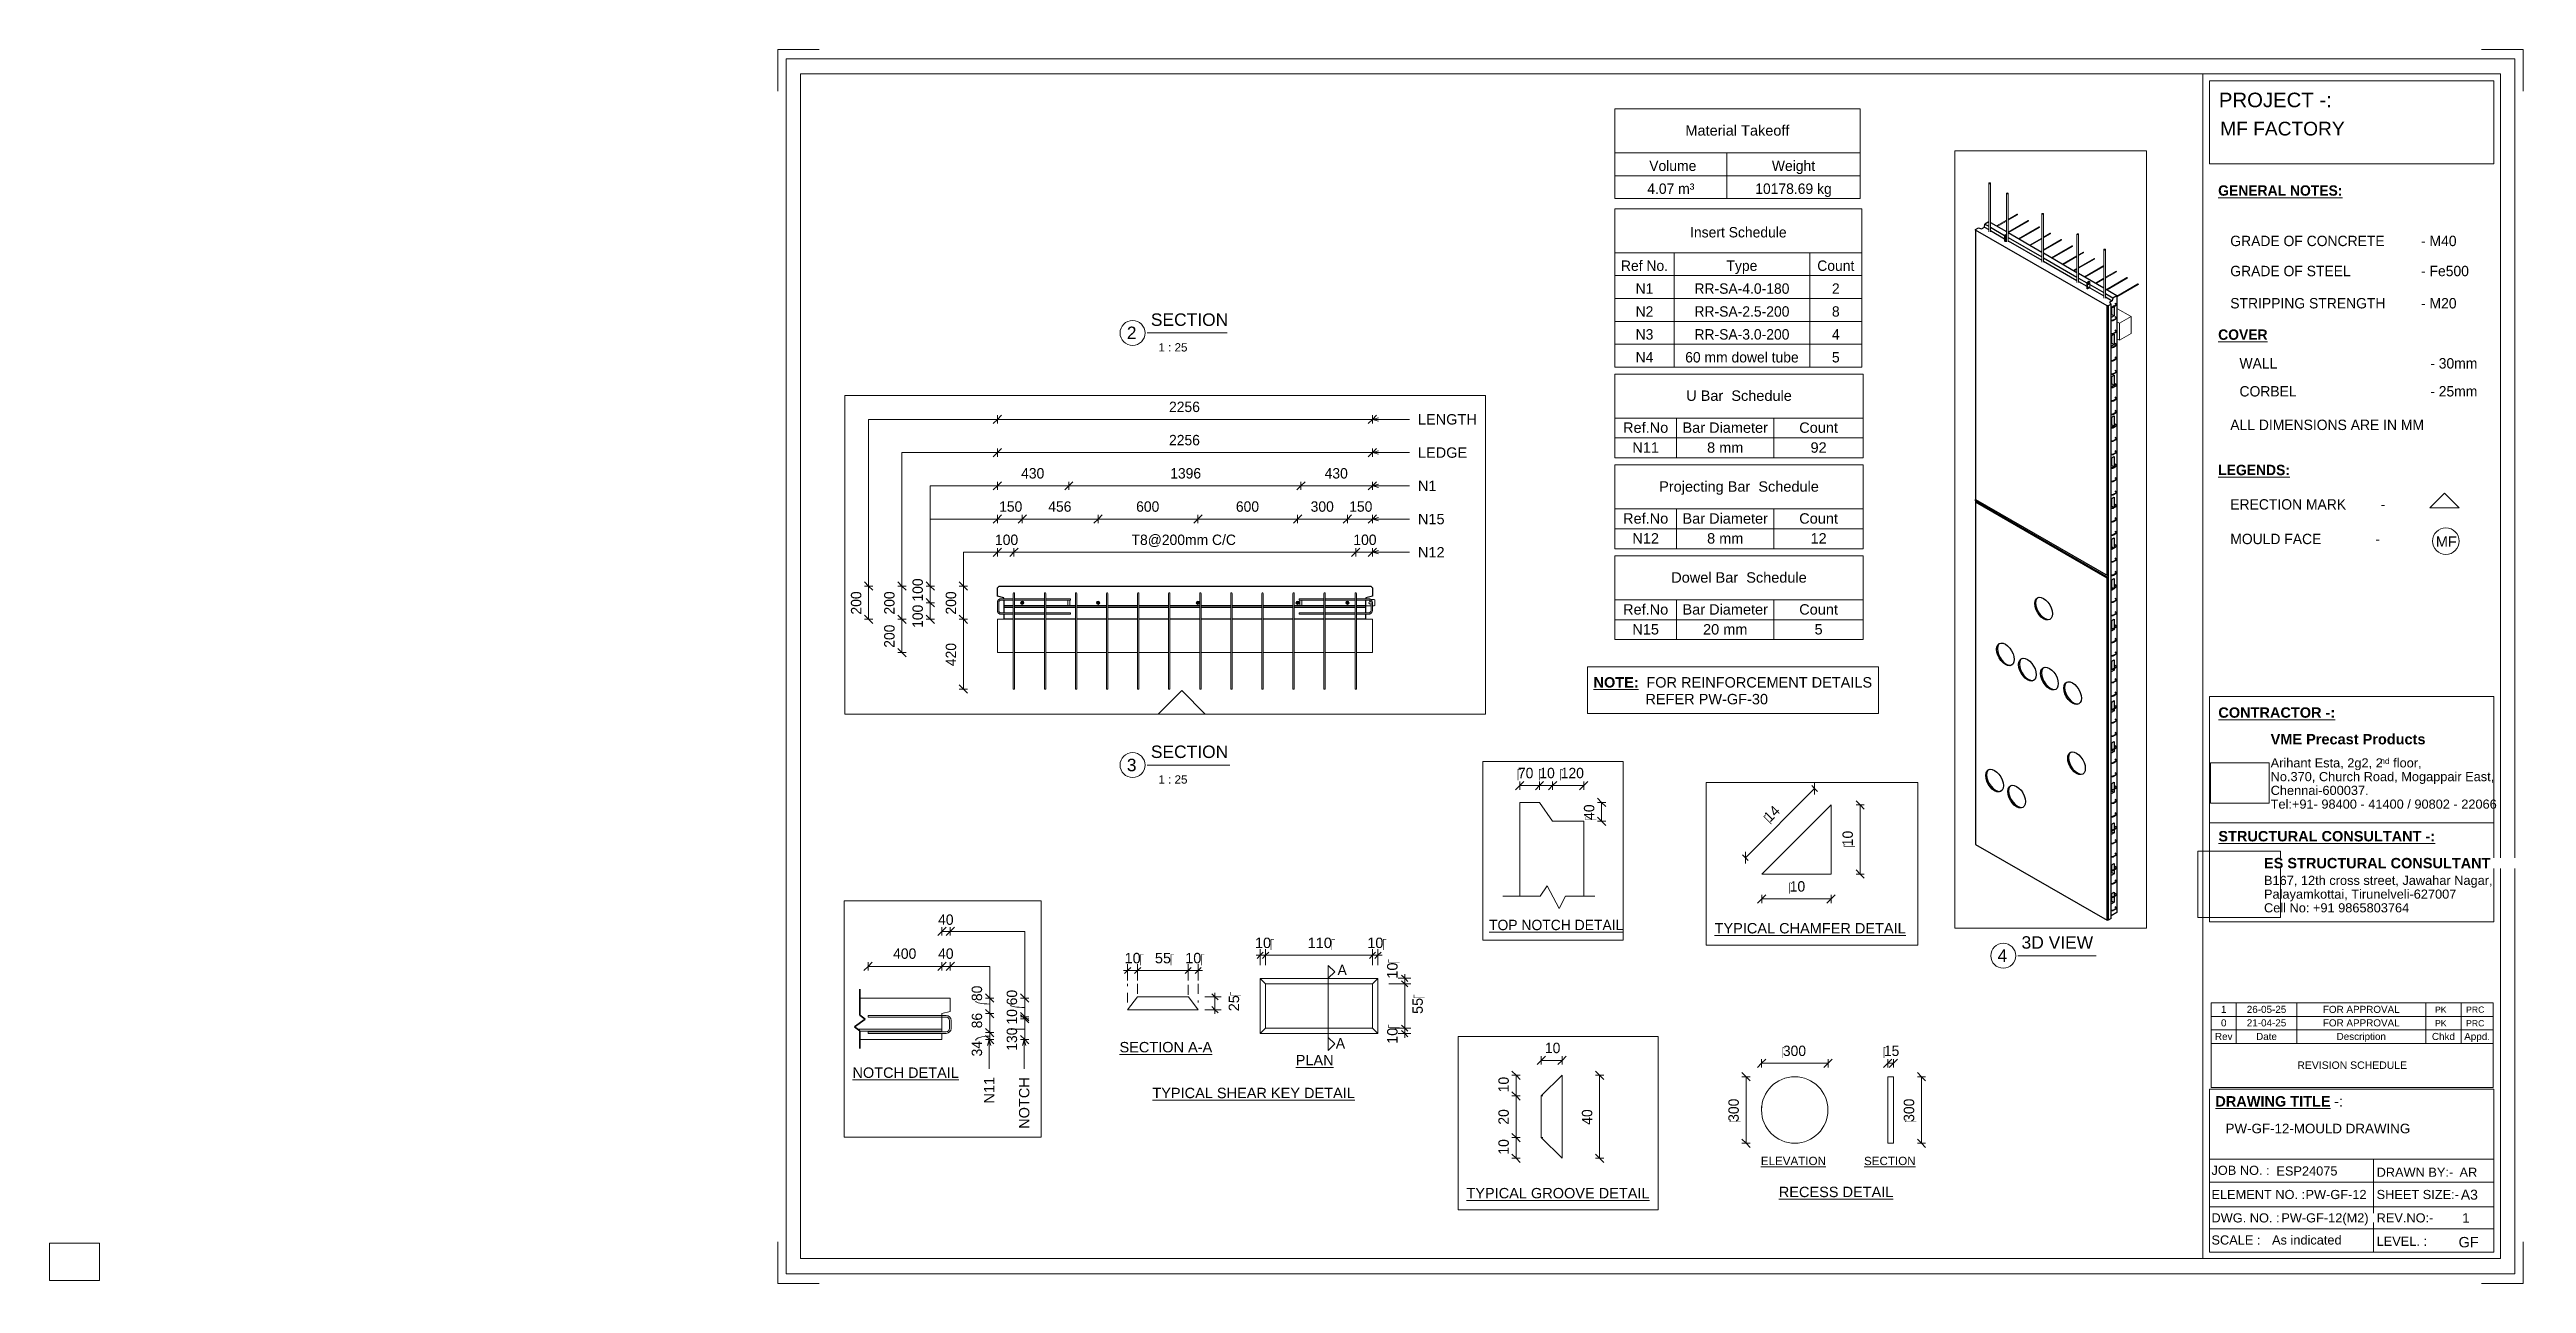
# Paper-space layout 'Layout1' of a CAD drawing. Header units: millimetres. Extents: x 0 to 596, y -1 to 296.
# The model-space entities are those that its viewports show. They can reach past a viewport. Long polylines and large blocks are cut down to what shows.
import ezdxf

# ---------------------------------------------------------------- set-up
doc = ezdxf.new("R2010")
doc.units = ezdxf.units.MM
doc.linetypes.add('Dash', pattern=[6.36, 3.18, -3.18])
doc.linetypes.add('Overhead', pattern=[3.97, 2.38, -1.59])
for name, color, linetype, lineweight in [('A-ANNO-DIMS', 211, 'Continuous', 9), ('A-ANNO-DIMS-1', 211, 'Continuous', 9), ('A-ANNO-DIMS-2', 211, 'Continuous', 9), ('A-ANNO-DIMS-25', 211, 'Continuous', 9), ('A-ANNO-DIMS-3', 211, 'Continuous', 9), ('A-ANNO-DIMS-80', 211, 'Continuous', 9), ('A-DETL', 90, 'Continuous', 18), ('A-DETL-MBND', 5, 'Continuous', 18), ('A-DETL-THIN', 151, 'Continuous', 18), ('A-FLOR-OVHD', 1, 'Overhead', 18), ('A-GENM', 13, 'Continuous', 18), ('A-WALL', 113, 'Continuous', 25), ('A-WALL-HDLN', 110, 'Dash', 25), ('G-ANNO-SCHD', 231, 'Continuous', 9), ('G-ANNO-TEXT', 231, 'Continuous', 9), ('G-ANNO-TTLB', 6, 'Continuous', 9), ('G-ANNO-TTLB-MEDM', 33, 'Continuous', 9), ('G-ANNO-TTLB-THIN', 151, 'Continuous', 9), ('S-BEAM', 12, 'Continuous', 18), ('S-RBAR', 171, 'Continuous', 18)]:
    doc.layers.add(name, color=color, linetype=linetype, lineweight=lineweight)
doc.layers.add('G-ANNO-NPLT', color=191, linetype='Continuous')
doc.styles.add('Arial', font='arial.ttf', dxfattribs={"height": 62.5})
doc.styles.add('Arial_1', font='arial.ttf', dxfattribs={"height": 50})
doc.styles.add('Arial_10', font='arial.ttf', dxfattribs={"height": 3.3})
doc.styles.add('Arial_11', font='arial.ttf', dxfattribs={"height": 2.3})
doc.styles.add('Arial_12', font='arial.ttf', dxfattribs={"height": 1.8})
doc.styles.add('Arial_13', font='arial.ttf', dxfattribs={"height": 1.7})
doc.styles.add('Arial_14', font='arial.ttf', dxfattribs={"height": 2})
doc.styles.add('Arial_15', font='arial.ttf', dxfattribs={"height": 3})
doc.styles.add('Arial_16', font='arial.ttf', dxfattribs={"height": 1.5})
doc.styles.add('Arial_2', font='arial.ttf', dxfattribs={"height": 7.5})
doc.styles.add('Arial_3', font='arial.ttf', dxfattribs={"height": 5})
doc.styles.add('Arial_4', font='arial.ttf', dxfattribs={"height": 3.5})
doc.styles.add('Arial_5', font='arial.ttf', dxfattribs={"height": 2.2})
doc.styles.add('Arial_6', font='arial.ttf', dxfattribs={"height": 2.4})
doc.styles.add('Arial_7', font='arial.ttf', dxfattribs={"height": 2.5})
doc.styles.add('Arial_8', font='arial.ttf', dxfattribs={"height": 1.42976})
doc.styles.add('Arial_9', font='arial.ttf', dxfattribs={"height": 2.25})
doc.styles.add('Arial_B', font='arialbd.ttf', dxfattribs={"height": 2.5})
doc.styles.add('Nirmala UI', font='Nirmala.ttf', dxfattribs={"height": 2.5})
doc.styles.add('Nirmala UI Semilight', font='NirmalaS.ttf', dxfattribs={"height": 62.5})
doc.styles.add('Nirmala UI Semilight_1', font='NirmalaS.ttf', dxfattribs={"height": 50})
doc.styles.add('Nirmala UI Semilight_2', font='NirmalaS.ttf', dxfattribs={"height": 7.5})
doc.styles.add('Nirmala UI Semilight_3', font='NirmalaS.ttf', dxfattribs={"height": 200})
doc.styles.add('Nirmala UI Semilight_4', font='NirmalaS.ttf', dxfattribs={"height": 200})
doc.styles.add('Nirmala UI Semilight_5', font='NirmalaS.ttf', dxfattribs={"height": 5})
doc.styles.add('Nirmala UI Semilight_6', font='NirmalaS.ttf', dxfattribs={"height": 2.5})
doc.styles.add('Nirmala UI Semilight_7', font='NirmalaS.ttf', dxfattribs={"height": 2.5})
doc.styles.add('Nirmala UI Semilight_B', font='', dxfattribs={"height": 2.5})
doc.styles.get('Nirmala UI Semilight_B').set_extended_font_data('Nirmala UI Semilight', bold=True)
doc.dimstyles.new('Arrow_Filled_-_2_5_NI_UI', dxfattribs={"dimscale": 304.8, "dimtxt": 65.460247, "dimasz": 0.164042, "dimexe": 0.082021, "dimexo": 0.0625, "dimgap": 0.082021, "dimtad": 1, "dimdec": 4, "dimzin": 0, "dimdsep": 46, "dimtxsty": 'Nirmala UI Semilight', "dimblk1": 'OBLIQUE', "dimblk2": 'OBLIQUE', "dimsah": 1, "dimcen": 0.09, "dimazin": 0, "dimtfac": 1, "dimtdec": 4, "dimtix": 1, "dimtmove": 0, "dimatfit": 3, "dimfxl": 0.082021, "dimfxlon": 1, "dimtvp": 1, "dimtolj": 1, "dimtzin": 0, "dimarcsym": 2})
doc.dimstyles.new('Arrow_Filled_-_2_5_NI_UI_1', dxfattribs={"dimscale": 304.8, "dimtxt": 65.460247, "dimasz": 0.164042, "dimexe": 0.082021, "dimexo": 0.0625, "dimgap": 0.082021, "dimtad": 1, "dimdec": 4, "dimzin": 0, "dimdsep": 46, "dimtxsty": 'Nirmala UI Semilight', "dimblk1": 'OBLIQUE', "dimblk2": 'OBLIQUE', "dimsah": 1, "dimcen": 0.09, "dimazin": 0, "dimtfac": 1, "dimtdec": 4, "dimtix": 1, "dimtmove": 2, "dimatfit": 3, "dimfxl": 0.082021, "dimfxlon": 1, "dimtvp": 1, "dimtolj": 1, "dimtzin": 0, "dimarcsym": 2})
doc.dimstyles.new('Arrow_Filled_-_2_5_NI_UI_2', dxfattribs={"dimscale": 304.8, "dimtxt": 7.85523, "dimasz": 0.019685, "dimexe": 0.009843, "dimexo": 0.0625, "dimgap": 0.009843, "dimtad": 1, "dimdec": 4, "dimzin": 0, "dimdsep": 46, "dimtxsty": 'Nirmala UI Semilight_2', "dimblk1": 'OBLIQUE', "dimblk2": 'OBLIQUE', "dimsah": 1, "dimcen": 0.09, "dimazin": 0, "dimtfac": 1, "dimtdec": 4, "dimtix": 1, "dimtmove": 0, "dimatfit": 3, "dimfxl": 0.009843, "dimfxlon": 1, "dimtvp": 1, "dimtolj": 1, "dimtzin": 0, "dimarcsym": 2})
doc.dimstyles.new('Arrow_Filled_-_2_5_NI_UI_3', dxfattribs={"dimscale": 304.8, "dimtxt": 209.472789, "dimasz": 0.524934, "dimexe": 0.262467, "dimexo": 0.0625, "dimgap": 0.262467, "dimtad": 1, "dimdec": 4, "dimzin": 0, "dimdsep": 46, "dimtxsty": 'Nirmala UI Semilight_3', "dimblk1": 'OBLIQUE', "dimblk2": 'OBLIQUE', "dimsah": 1, "dimcen": 0.09, "dimazin": 0, "dimtfac": 1, "dimtdec": 4, "dimtix": 1, "dimtmove": 2, "dimatfit": 3, "dimfxl": 0.262467, "dimfxlon": 1, "dimtvp": 1, "dimtolj": 1, "dimtzin": 0, "dimarcsym": 2})
doc.dimstyles.new('Arrow_Filled_-_2_5_NI_UI_4', dxfattribs={"dimscale": 304.8, "dimtxt": 209.472789, "dimasz": 0.524934, "dimexe": 0.262467, "dimexo": 0.0625, "dimgap": 0.262467, "dimtad": 1, "dimdec": 4, "dimzin": 0, "dimdsep": 46, "dimtxsty": 'Nirmala UI Semilight_3', "dimblk1": 'OBLIQUE', "dimblk2": 'OBLIQUE', "dimsah": 1, "dimcen": 0.09, "dimazin": 0, "dimtfac": 1, "dimtdec": 4, "dimtix": 1, "dimtmove": 0, "dimatfit": 3, "dimfxl": 0.262467, "dimfxlon": 1, "dimtvp": 1, "dimtolj": 1, "dimtzin": 0, "dimarcsym": 2})
doc.dimstyles.new('Arrow_Filled_-_2_5_NI_UI_5', dxfattribs={"dimscale": 304.8, "dimtxt": 5.23682, "dimasz": 0.013123, "dimexe": 0.006562, "dimexo": 0.0625, "dimgap": 0.006562, "dimtad": 1, "dimdec": 4, "dimzin": 0, "dimdsep": 46, "dimtxsty": 'Nirmala UI Semilight_5', "dimblk1": 'OBLIQUE', "dimblk2": 'OBLIQUE', "dimsah": 1, "dimcen": 0.09, "dimazin": 0, "dimtfac": 1, "dimtdec": 4, "dimtix": 1, "dimtmove": 0, "dimatfit": 3, "dimfxl": 0.006562, "dimfxlon": 1, "dimtvp": 1, "dimtolj": 1, "dimtzin": 0, "dimarcsym": 2})
doc.dimstyles.new('Arrow_Filled_-_2_5_NI_UI_6', dxfattribs={"dimscale": 304.8, "dimtxt": 2.61841, "dimasz": 0.006562, "dimexe": 0.003281, "dimexo": 0.0625, "dimgap": 0.003281, "dimtad": 1, "dimdec": 4, "dimzin": 0, "dimdsep": 46, "dimtxsty": 'Nirmala UI Semilight_7', "dimblk1": 'OBLIQUE', "dimblk2": 'OBLIQUE', "dimsah": 1, "dimcen": 0.09, "dimazin": 0, "dimtfac": 1, "dimtdec": 4, "dimtix": 1, "dimtmove": 0, "dimatfit": 3, "dimfxl": 0.003281, "dimfxlon": 1, "dimtvp": 1, "dimtolj": 1, "dimtzin": 0, "dimarcsym": 2})
doc.dimstyles.new('Diagonal_-_2_5mm_Arial', dxfattribs={"dimscale": 304.8, "dimtxt": 2.550648, "dimasz": 0.004921, "dimexe": 0.004921, "dimexo": 0.0625, "dimgap": 0.003281, "dimtad": 1, "dimdec": 4, "dimzin": 0, "dimdsep": 46, "dimtxsty": 'Arial_7', "dimblk1": 'OBLIQUE', "dimblk2": 'OBLIQUE', "dimsah": 1, "dimcen": 0.09, "dimdle": 0.003281, "dimazin": 0, "dimtfac": 1, "dimtdec": 4, "dimtix": 1, "dimtmove": 2, "dimatfit": 3, "dimfxl": 0.007874, "dimfxlon": 1, "dimtvp": 1, "dimtolj": 1, "dimtzin": 0, "dimarcsym": 2})
doc.dimstyles.new('Diagonal_-_2_5mm_Arial_1', dxfattribs={"dimscale": 304.8, "dimtxt": 2.550648, "dimasz": 0.004921, "dimexe": 0.004921, "dimexo": 0.0625, "dimgap": 0.003281, "dimtad": 1, "dimdec": 4, "dimzin": 0, "dimdsep": 46, "dimtxsty": 'Arial_7', "dimblk1": 'OBLIQUE', "dimblk2": 'OBLIQUE', "dimsah": 1, "dimcen": 0.09, "dimdle": 0.003281, "dimazin": 0, "dimtfac": 1, "dimtdec": 4, "dimtix": 1, "dimtmove": 0, "dimatfit": 3, "dimfxl": 0.007874, "dimfxlon": 1, "dimtvp": 1, "dimtolj": 1, "dimtzin": 0, "dimarcsym": 2})
picture_1 = doc.add_image_def('image1.jpg', size_in_pixel=(996, 686))
picture_2 = doc.add_image_def('image2.jpg', size_in_pixel=(1600, 1280))

psp = doc.layouts.get("Layout1")

msp = doc.modelspace()

# ---------------------------------------------------------------- texts
at = {"layer": 'G-ANNO-TEXT', "color": 7, "attachment_point": 1}
for s, insert, char_height, width, style in [('40', (15724.13328, 18537.9943), 50, 91.392375, 'Nirmala UI Semilight_1'), ('400', (15507.56637, 18374.43991), 50, 136.286875, 'Nirmala UI Semilight_1'), ('40', (15724.13328, 18374.43991), 50, 91.392375, 'Nirmala UI Semilight_1'), ('\\LNOTCH DETAIL', (15311.77263, 17801.32875), 50, 622.1095, 'Arial_1'), ('LENGTH', (14770.76362, 14148.22792), 62.5, 428.9028125, 'Arial'), ('LEDGE', (14770.76362, 13948.22792), 62.5, 356.7509375, 'Arial'), ('N1', (14770.76362, 13748.22792), 62.5, 134.2826563, 'Arial'), ('N15', (14770.76362, 13548.22792), 62.5, 192.405, 'Arial'), ('N12', (14770.76362, 13348.22792), 62.5, 192.405, 'Arial'), ('\\LTYPICAL CHAMFER DETAIL', (18777.77822, 3087.48198), 7.5, 166.9113375, 'Arial_2'), ('\\LTYPICAL GROOVE DETAIL', (21909.11284, 3090.65698), 5, 106.784775, 'Arial_3'), ('\\LTOP NOTCH DETAIL', (19314.68884, 1307.16895), 200, 2975.864, 'Nirmala UI Semilight_4')]:
    msp.add_mtext(s, dxfattribs=dict(at, insert=insert, char_height=char_height, width=width, style=style))
at = {"layer": 'G-ANNO-TEXT', "color": 7, "char_height": 50, "attachment_point": 1, "rotation": 90}
for s, insert, width, style in [('80', (15885.70853, 18120.89979), 89.789, 'Nirmala UI Semilight_1'), ('60', (16054.05133, 18100.51088), 89.789, 'Nirmala UI Semilight_1'), ('10', (16054.05133, 18008.05743), 76.962, 'Nirmala UI Semilight_1'), ('86', (15885.70853, 17989.83049), 89.789, 'Nirmala UI Semilight_1'), ('130', (16054.05133, 17881.70469), 121.8565, 'Nirmala UI Semilight_1'), ('34', (15885.70853, 17854.64001), 91.392375, 'Nirmala UI Semilight_1'), ('N11', (15944.93991, 17627.56958), 153.924, 'Arial_1'), ('NOTCH', (16113.28271, 17505.96958), 301.4345, 'Arial_1')]:
    msp.add_mtext(s, dxfattribs=dict(at, insert=insert, width=width, style=style))

# ---------------------------------------------------------------- blocks, each defined once
blk = doc.blocks.new('ES-Landscape-A3 - ES-Landscape-A3-502445-PW-GF-12-MOULD DRAWING')
at = {"layer": 'G-ANNO-TTLB'}
for p, q in [((175.24, 296.27), (185.24, 296.27)), ((175.24, 296.27), (175.24, 286.27)), ((595.24, 296.27), (585.24, 296.27)), ((595.24, 296.27), (595.24, 286.27)), ((519.77, 140.54), (588.2, 140.54)), ((519.77, 86.33), (519.77, 140.54)), ((588.2, 86.33), (588.2, 140.54)), ((519.77, 110.14), (588.2, 110.14)), ((519.77, 6.78), (519.77, 46.03)), ((588.2, 6.78), (588.2, 46.03)), ((559.23, 29.2), (559.23, 6.78)), ((175.24, -0.73), (175.24, 9.27)), ((595.24, -0.73), (595.24, 9.27)), ((175.24, -0.73), (185.24, -0.73)), ((595.24, -0.73), (585.24, -0.73))]:
    blk.add_line(p, q, dxfattribs=at)
at = {"layer": 'G-ANNO-TTLB-MEDM'}
for p, q in [((180.73, 290.44), (180.73, 5.31)), ((180.73, 290.44), (589.79, 290.44)), ((518.17, 290.44), (518.17, 5.31)), ((519.77, 268.77), (519.77, 288.77)), ((519.77, 288.77), (588.2, 288.77)), ((588.2, 288.77), (588.2, 268.77)), ((589.79, 290.44), (589.79, 5.31)), ((588.2, 268.77), (519.77, 268.77)), ((519.77, 86.33), (588.2, 86.33)), ((519.77, 6.78), (588.2, 6.78)), ((180.73, 5.31), (589.79, 5.31))]:
    blk.add_line(p, q, dxfattribs=at)
at = {"layer": 'G-ANNO-TTLB-THIN'}
for p, q in [((177.29, 294.03), (177.29, 1.56)), ((593.23, 294.03), (177.29, 294.03)), ((593.23, 1.56), (593.23, 294.03)), ((519.77, 46.03), (588.2, 46.03)), ((519.77, 29.2), (588.2, 29.2)), ((519.77, 23.64), (588.2, 23.64)), ((519.77, 17.68), (588.2, 17.68)), ((519.77, 12.43), (588.2, 12.43)), ((177.29, 1.56), (593.23, 1.56))]:
    blk.add_line(p, q, dxfattribs=at)
at = {"layer": 'G-ANNO-TTLB', "insert": (534.5, 131.53), "char_height": 2.5, "width": 45.135, "attachment_point": 1, "style": 'Arial_B', "bg_fill": 3, "box_fill_scale": 0, "bg_fill_color": 256, "bg_fill_true_color": 3254780160, "bg_fill_transparency": 256}
blk.add_mtext('VME Precast Products', dxfattribs=at)
at = {"layer": 'G-ANNO-TTLB', "attachment_point": 1}
for s, insert, char_height, width, style in [('Arihant Esta, 2g2, 2', (534.5, 125.68), 2.2, 31.9873, 'Arial_5'), ('nd', (560.89, 125.72), 1.43, 2.7257, 'Arial_8'), (' floor,', (563.14, 125.68), 2.2, 9.1392, 'Arial_5'), ('No.370, Church Road, Mogappair East,', (534.5, 122.37), 2.2, 63.4135, 'Arial_5'), ('Tel:+91- 98400 - 41400 / 90802 - 22066 ', (534.5, 115.75), 2.2, 65.2574, 'Arial_5'), ('Chennai-600037.', (534.5, 119.06), 2.2, 27.6582, 'Arial_5'), ('Cell No: +91 9865803764', (532.9, 90.79), 2.2, 41.0464, 'Arial_5'), ('Palayamkottai, Tirunelveli-627007', (532.9, 94.09), 2.2, 54.4346, 'Arial_5'), ('JOB NO. :', (520.26, 27.61), 2.2, 16.5949, 'Arial_5'), ('DRAWN BY:-', (560, 27.14), 2.2, 21.7257, 'Arial_5'), ('ELEMENT NO. :', (520.26, 21.79), 2.2, 26.5359, 'Arial_5'), ('SHEET SIZE:-', (560, 21.79), 2.2, 23.2489, 'Arial_5'), ('DWG. NO. :', (520.26, 16.16), 2.2, 19.481, 'Arial_5'), ('REV.NO:-', (560, 16.16), 2.2, 16.0338, 'Arial_5'), ('SCALE :', (520.26, 10.84), 2.2, 13.8692, 'Arial_5'), ('LEVEL. :', (560, 10.53), 2.2, 14.3502, 'Arial_5')]:
    blk.add_mtext(s, dxfattribs=dict(at, insert=insert, char_height=char_height, width=width, style=style))
at = {"layer": 'G-ANNO-TTLB'}
image = blk.add_image(picture_1, insert=(520, 114.84), size_in_units=(14.11, 9.72), dxfattribs=at)
image.dxf.flags = 7
image = blk.add_image(picture_2, insert=(516.95, 87.39), size_in_units=(19.92, 15.93), dxfattribs=at)
image.dxf.flags = 7
at = {"layer": 'G-ANNO-TTLB', "attachment_point": 1, "bg_fill": 3, "box_fill_scale": 0, "bg_fill_color": 256, "bg_fill_true_color": 3254780160, "bg_fill_transparency": 256}
for s, insert, char_height, width, style in [('PROJECT -:', (522.05, 285.89), 3.5, 33.3502, 'Arial_4'), ('\\LCONTRACTOR -:', (521.92, 137.94), 2.5, 33.9114, 'Arial_B'), ('\\LSTRUCTURAL CONSULTANT -:', (521.92, 108.18), 2.5, 62.8523, 'Arial_B'), ('ES STRUCTURAL CONSULTANT', (532.9, 101.7), 2.5, 65.6582, 'Arial_B'), ('\\LDRAWING TITLE', (521.19, 44.36), 2.5, 33.4304, 'Arial_B'), ('A3', (580.27, 21.84), 2.4, 4.9705, 'Arial_6')]:
    blk.add_mtext(s, dxfattribs=dict(at, insert=insert, char_height=char_height, width=width, style=style))
at = {"layer": 'G-ANNO-TTLB', "insert": (532.9, 97.4), "char_height": 2.2, "width": 65.1772, "attachment_point": 1, "style": 'Arial_5'}
blk.add_mtext('B167, 12th cross street, Jawahar Nagar,', dxfattribs=at)
at = {"layer": 'G-ANNO-TTLB', "insert": (548.78, 44.36), "char_height": 2.5, "width": 1.2025, "attachment_point": 1, "style": 'Arial_B', "bg_fill": 3, "box_fill_scale": 0, "bg_fill_color": 256, "bg_fill_true_color": 3254780160, "bg_fill_transparency": 256}
blk.add_mtext('\\fArial|b1|i0|c0|p34|; ', dxfattribs=at)
at = {"layer": 'G-ANNO-TTLB', "insert": (549.77, 44.36), "char_height": 2.5, "width": 2.6456, "attachment_point": 1, "style": 'Arial_7', "bg_fill": 3, "box_fill_scale": 0, "bg_fill_color": 256, "bg_fill_true_color": 3254780160, "bg_fill_transparency": 256}
blk.add_mtext('-:', dxfattribs=at)
blk = doc.blocks.new('Viewport - M_View Title-1040-PW-GF-12-MOULD DRAWING')
at = {"layer": 'G-ANNO-TTLB'}
for start, end in [(360, 180), (180, 0)]:
    blk.add_arc((-3.5, 0), 3, start, end, dxfattribs=at)
blk = doc.blocks.new('DIMBLOCK49-PW-GF-12-MOULD DRAWING')
at = {"layer": 'A-ANNO-DIMS-1'}
for p, q in [((326.13, 72.72), (324.57, 72.72)), ((326.13, 73.72), (326.13, 71.4)), ((326.13, 72.72), (327.63, 72.72)), ((326.13, 71.4), (322.33, 71.4)), ((326.13, 71.4), (327.63, 71.4))]:
    blk.add_line(p, q, dxfattribs=at)
at = {"layer": 'A-ANNO-DIMS-1', "lineweight": 35}
for p, q in [((326.13, 72.72), (325.38, 73.47)), ((326.13, 71.4), (325.38, 72.15)), ((326.13, 72.72), (326.88, 71.97)), ((326.13, 71.4), (326.88, 70.65))]:
    blk.add_line(p, q, dxfattribs=at)
at = {"layer": 'A-ANNO-DIMS-1', "color": 0, "insert": (321.89, 72.64), "char_height": 2.5, "width": 4.6147, "attachment_point": 1, "rotation": 90, "line_spacing_factor": 0.941778, "style": 'Arial_7'}
blk.add_mtext('10\\fArial|b0|i0|c254|p34|;\u202a', dxfattribs=at)
blk = doc.blocks.new('_Oblique')
at = {"color": 0, "linetype": 'ByBlock', "lineweight": -2}
blk.add_line((-0.5, -0.5), (0.5, 0.5), dxfattribs=at)
blk = doc.blocks.new('DIMBLOCK50-PW-GF-12-MOULD DRAWING')
at = {"layer": 'A-ANNO-DIMS-1', "lineweight": 35}
for p, q in [((326.13, 71.4), (325.38, 72.15)), ((326.13, 71.4), (326.88, 70.65)), ((326.13, 60.73), (325.38, 61.48)), ((326.13, 60.73), (326.88, 59.98))]:
    blk.add_line(p, q, dxfattribs=at)
at = {"layer": 'A-ANNO-DIMS-1'}
for p, q in [((326.13, 71.4), (322.33, 71.4)), ((326.13, 71.4), (326.13, 60.73)), ((326.13, 71.4), (327.63, 71.4)), ((326.13, 60.73), (323.73, 60.73)), ((326.13, 60.73), (327.63, 60.73))]:
    blk.add_line(p, q, dxfattribs=at)
at = {"layer": 'A-ANNO-DIMS-1', "color": 0, "insert": (327.97, 64.14), "char_height": 2.5, "width": 4.6147, "attachment_point": 1, "rotation": 90, "line_spacing_factor": 0.941778, "style": 'Arial_7'}
blk.add_mtext('55\\fArial|b0|i0|c254|p34|;\u202a', dxfattribs=at)
blk = doc.blocks.new('DIMBLOCK51-PW-GF-12-MOULD DRAWING')
at = {"layer": 'A-ANNO-DIMS-1'}
for p, q in [((326.13, 60.73), (323.73, 60.73)), ((326.13, 60.73), (326.13, 58.42)), ((326.13, 60.73), (327.63, 60.73)), ((326.13, 59.42), (324.57, 59.42)), ((326.13, 59.42), (327.63, 59.42))]:
    blk.add_line(p, q, dxfattribs=at)
at = {"layer": 'A-ANNO-DIMS-1', "lineweight": 35}
for p, q in [((326.13, 60.73), (325.38, 61.48)), ((326.13, 59.42), (325.38, 60.17)), ((326.13, 60.73), (326.88, 59.98)), ((326.13, 59.42), (326.88, 58.67))]:
    blk.add_line(p, q, dxfattribs=at)
at = {"layer": 'A-ANNO-DIMS-1', "color": 0, "insert": (321.89, 56.94), "char_height": 2.5, "width": 4.6147, "attachment_point": 1, "rotation": 90, "line_spacing_factor": 0.941778, "style": 'Arial_7'}
blk.add_mtext('10\\fArial|b0|i0|c254|p34|;\u202a', dxfattribs=at)
blk = doc.blocks.new('DIMBLOCK52-PW-GF-12-MOULD DRAWING')
at = {"layer": 'A-ANNO-DIMS-1'}
for p, q in [((290.34, 78.27), (292.65, 78.27)), ((291.34, 78.27), (291.34, 79.77)), ((291.34, 78.27), (291.34, 75.87)), ((292.65, 78.27), (292.65, 79.77)), ((292.65, 78.27), (292.65, 75.87))]:
    blk.add_line(p, q, dxfattribs=at)
at = {"layer": 'A-ANNO-DIMS-1', "lineweight": 35}
for p, q in [((291.34, 78.27), (290.59, 77.52)), ((291.34, 78.27), (292.09, 79.02)), ((292.65, 78.27), (291.9, 77.52)), ((292.65, 78.27), (293.4, 79.02))]:
    blk.add_line(p, q, dxfattribs=at)
at = {"layer": 'A-ANNO-DIMS-1', "color": 0, "insert": (290.07, 82.51), "char_height": 2.5, "width": 4.6147, "attachment_point": 1, "line_spacing_factor": 0.941778, "style": 'Arial_7'}
blk.add_mtext('10\\fArial|b0|i0|c254|p34|;\u202a', dxfattribs=at)
blk = doc.blocks.new('DIMBLOCK53-PW-GF-12-MOULD DRAWING')
at = {"layer": 'A-ANNO-DIMS-1', "lineweight": 35}
for p, q in [((292.65, 78.27), (291.9, 77.52)), ((292.65, 78.27), (293.4, 79.02)), ((318.36, 78.27), (317.61, 77.52)), ((318.36, 78.27), (319.11, 79.02))]:
    blk.add_line(p, q, dxfattribs=at)
at = {"layer": 'A-ANNO-DIMS-1'}
for p, q in [((292.65, 78.27), (292.65, 79.77)), ((292.65, 78.27), (318.36, 78.27)), ((292.65, 78.27), (292.65, 75.87)), ((318.36, 78.27), (318.36, 79.77)), ((318.36, 78.27), (318.36, 75.87))]:
    blk.add_line(p, q, dxfattribs=at)
at = {"layer": 'A-ANNO-DIMS-1', "color": 0, "insert": (302.76, 82.51), "char_height": 2.5, "width": 6.5924, "attachment_point": 1, "line_spacing_factor": 0.941778, "style": 'Arial_7'}
blk.add_mtext('110\\fArial|b0|i0|c254|p34|;\u202a', dxfattribs=at)
blk = doc.blocks.new('DIMBLOCK54-PW-GF-12-MOULD DRAWING')
at = {"layer": 'A-ANNO-DIMS-1', "lineweight": 35}
for p, q in [((318.36, 78.27), (317.61, 77.52)), ((318.36, 78.27), (319.11, 79.02)), ((319.68, 78.27), (318.93, 77.52)), ((319.68, 78.27), (320.43, 79.02))]:
    blk.add_line(p, q, dxfattribs=at)
at = {"layer": 'A-ANNO-DIMS-1'}
for p, q in [((318.36, 78.27), (318.36, 79.77)), ((318.36, 78.27), (320.68, 78.27)), ((318.36, 78.27), (318.36, 75.87)), ((319.68, 78.27), (319.68, 79.77)), ((319.68, 78.27), (319.68, 75.87))]:
    blk.add_line(p, q, dxfattribs=at)
at = {"layer": 'A-ANNO-DIMS-1', "color": 0, "insert": (317.1, 82.51), "char_height": 2.5, "width": 4.6147, "attachment_point": 1, "line_spacing_factor": 0.941778, "style": 'Arial_7'}
blk.add_mtext('10\\fArial|b0|i0|c254|p34|;\u202a', dxfattribs=at)
blk = doc.blocks.new('DIMBLOCK55-PW-GF-12-MOULD DRAWING')
at = {"layer": 'A-ANNO-DIMS-1'}
for p, q in [((280.44, 68.26), (278.04, 68.26)), ((280.44, 69.26), (280.44, 64.16)), ((280.44, 68.26), (281.94, 68.26)), ((280.44, 65.16), (278.04, 65.16)), ((280.44, 65.16), (281.94, 65.16))]:
    blk.add_line(p, q, dxfattribs=at)
at = {"layer": 'A-ANNO-DIMS-1', "lineweight": 35}
for p, q in [((280.44, 68.26), (279.69, 69.01)), ((280.44, 65.16), (279.69, 65.91)), ((280.44, 68.26), (281.19, 67.51)), ((280.44, 65.16), (281.19, 64.41))]:
    blk.add_line(p, q, dxfattribs=at)
at = {"layer": 'A-ANNO-DIMS-1', "color": 0, "insert": (283.77, 64.79), "char_height": 2.5, "width": 4.6147, "attachment_point": 1, "rotation": 90, "line_spacing_factor": 0.941778, "style": 'Arial_7'}
blk.add_mtext('25\\fArial|b0|i0|c254|p34|;\u202a', dxfattribs=at)
blk = doc.blocks.new('DIMBLOCK56-PW-GF-12-MOULD DRAWING')
at = {"layer": 'A-ANNO-DIMS-1'}
for p, q in [((258.42, 74.6), (261.83, 74.6)), ((259.42, 74.6), (259.42, 76.1)), ((259.42, 74.6), (259.42, 72.2)), ((261.83, 74.6), (261.83, 76.1)), ((261.83, 74.6), (261.83, 72.2))]:
    blk.add_line(p, q, dxfattribs=at)
at = {"layer": 'A-ANNO-DIMS-1', "lineweight": 35}
for p, q in [((259.42, 74.6), (258.67, 73.85)), ((259.42, 74.6), (260.17, 75.35)), ((261.83, 74.6), (261.08, 73.85)), ((261.83, 74.6), (262.58, 75.35))]:
    blk.add_line(p, q, dxfattribs=at)
at = {"layer": 'A-ANNO-DIMS-1', "color": 0, "insert": (258.7, 78.84), "char_height": 2.5, "width": 4.6147, "attachment_point": 1, "line_spacing_factor": 0.941778, "style": 'Arial_7'}
blk.add_mtext('10\\fArial|b0|i0|c254|p34|;\u202a', dxfattribs=at)
blk = doc.blocks.new('DIMBLOCK57-PW-GF-12-MOULD DRAWING')
at = {"layer": 'A-ANNO-DIMS-1', "lineweight": 35}
for p, q in [((261.83, 74.6), (261.08, 73.85)), ((261.83, 74.6), (262.58, 75.35)), ((274.01, 74.6), (273.26, 73.85)), ((274.01, 74.6), (274.76, 75.35))]:
    blk.add_line(p, q, dxfattribs=at)
at = {"layer": 'A-ANNO-DIMS-1'}
for p, q in [((261.83, 74.6), (261.83, 76.1)), ((261.83, 74.6), (274.01, 74.6)), ((261.83, 74.6), (261.83, 72.2)), ((274.01, 74.6), (274.01, 76.1)), ((274.01, 74.6), (274.01, 72.2))]:
    blk.add_line(p, q, dxfattribs=at)
at = {"layer": 'A-ANNO-DIMS-1', "color": 0, "insert": (266, 78.84), "char_height": 2.5, "width": 4.6147, "attachment_point": 1, "line_spacing_factor": 0.941778, "style": 'Arial_7'}
blk.add_mtext('55\\fArial|b0|i0|c254|p34|;\u202a', dxfattribs=at)
blk = doc.blocks.new('DIMBLOCK58-PW-GF-12-MOULD DRAWING')
at = {"layer": 'A-ANNO-DIMS-1', "lineweight": 35}
for p, q in [((274.01, 74.6), (273.26, 73.85)), ((274.01, 74.6), (274.76, 75.35)), ((276.42, 74.6), (275.67, 73.85)), ((276.42, 74.6), (277.17, 75.35))]:
    blk.add_line(p, q, dxfattribs=at)
at = {"layer": 'A-ANNO-DIMS-1'}
for p, q in [((274.01, 74.6), (274.01, 76.1)), ((274.01, 74.6), (277.42, 74.6)), ((274.01, 74.6), (274.01, 72.2)), ((276.42, 74.6), (276.42, 76.1)), ((276.42, 74.6), (276.42, 72.2))]:
    blk.add_line(p, q, dxfattribs=at)
at = {"layer": 'A-ANNO-DIMS-1', "color": 0, "insert": (273.29, 78.84), "char_height": 2.5, "width": 4.6147, "attachment_point": 1, "line_spacing_factor": 0.941778, "style": 'Arial_7'}
blk.add_mtext('10\\fArial|b0|i0|c254|p34|;\u202a', dxfattribs=at)
blk = doc.blocks.new('DIMBLOCK59-PW-GF-12-MOULD DRAWING')
at = {"layer": 'A-ANNO-DIMS-1'}
for p, q in [((408.27, 49.03), (407.27, 50.03)), ((408.27, 49.03), (407.27, 49.03)), ((408.27, 33.03), (408.27, 49.03)), ((408.27, 49.03), (409.27, 48.03)), ((408.27, 49.03), (409.27, 49.03)), ((408.27, 33.03), (407.27, 34.03)), ((408.27, 33.03), (407.27, 33.03)), ((408.27, 33.03), (409.27, 32.03)), ((408.27, 33.03), (409.27, 33.03))]:
    blk.add_line(p, q, dxfattribs=at)
at = {"layer": 'A-ANNO-DIMS-1', "color": 0, "insert": (404.01, 38.18), "char_height": 2.5, "width": 6.8555, "attachment_point": 1, "rotation": 90, "line_spacing_factor": 1.142579, "style": 'Nirmala UI Semilight_7'}
blk.add_mtext('\u202a300', dxfattribs=at)
blk = doc.blocks.new('DIMBLOCK60-PW-GF-12-MOULD DRAWING')
at = {"layer": 'A-ANNO-DIMS-1'}
for p, q in [((411.98, 52.26), (410.98, 51.26)), ((411.98, 52.26), (412.98, 53.26)), ((411.98, 52.26), (411.98, 53.26)), ((411.98, 52.26), (427.98, 52.26)), ((411.98, 52.26), (411.98, 51.26)), ((427.98, 52.26), (426.98, 51.26)), ((427.98, 52.26), (428.98, 53.26)), ((427.98, 52.26), (427.98, 53.26)), ((427.98, 52.26), (427.98, 51.26))]:
    blk.add_line(p, q, dxfattribs=at)
at = {"layer": 'A-ANNO-DIMS-1', "color": 0, "insert": (417.12, 56.52), "char_height": 2.5, "width": 6.8555, "attachment_point": 1, "line_spacing_factor": 1.142579, "style": 'Nirmala UI Semilight_7'}
blk.add_mtext('\u202a300', dxfattribs=at)
blk = doc.blocks.new('DIMBLOCK61-PW-GF-12-MOULD DRAWING')
at = {"layer": 'A-ANNO-DIMS-1'}
for p, q in [((442.36, 52.26), (441.36, 51.26)), ((442.36, 52.26), (443.36, 53.26)), ((442.36, 52.26), (442.36, 53.26)), ((442.36, 52.26), (443.73, 52.26)), ((442.36, 52.26), (442.36, 51.26)), ((443.73, 52.26), (442.73, 51.26)), ((443.73, 52.26), (444.73, 53.26)), ((443.73, 52.26), (443.73, 53.26)), ((443.73, 52.26), (443.73, 51.26))]:
    blk.add_line(p, q, dxfattribs=at)
at = {"layer": 'A-ANNO-DIMS-1', "color": 0, "insert": (441.43, 56.52), "char_height": 2.5, "width": 3.8848, "attachment_point": 1, "line_spacing_factor": 1.142579, "style": 'Nirmala UI Semilight_7'}
blk.add_mtext('\u202a15', dxfattribs=at)
blk = doc.blocks.new('DIMBLOCK62-PW-GF-12-MOULD DRAWING')
at = {"layer": 'A-ANNO-DIMS-1'}
for p, q in [((450.48, 49.03), (449.48, 50.03)), ((450.48, 49.03), (449.48, 49.03)), ((450.48, 49.03), (450.48, 33.03)), ((450.48, 49.03), (451.48, 48.03)), ((450.48, 49.03), (451.48, 49.03)), ((450.48, 33.03), (449.48, 34.03)), ((450.48, 33.03), (449.48, 33.03)), ((450.48, 33.03), (451.48, 32.03)), ((450.48, 33.03), (451.48, 33.03))]:
    blk.add_line(p, q, dxfattribs=at)
at = {"layer": 'A-ANNO-DIMS-1', "color": 0, "insert": (446.22, 38.18), "char_height": 2.5, "width": 6.8555, "attachment_point": 1, "rotation": 90, "line_spacing_factor": 1.142579, "style": 'Nirmala UI Semilight_7'}
blk.add_mtext('\u202a300', dxfattribs=at)
blk = doc.blocks.new('M_Rectangular Corbel - M_Rectangular Corbel-2189266-Elevation Top1')
at = {"layer": 'S-BEAM'}
for p, q in [((7786.57, 12713.8), (7786.57, 12913.8)), ((7826.57, 12913.8), (7786.57, 12913.8)), ((10042.57, 12913.8), (10002.57, 12913.8)), ((10042.57, 12913.8), (10042.57, 12713.8)), ((7786.57, 12713.8), (7882.57, 12713.8)), ((7890.57, 12713.8), (8069.48, 12713.8)), ((8077.48, 12713.8), (8256.39, 12713.8)), ((8264.39, 12713.8), (8443.29, 12713.8)), ((8451.29, 12713.8), (8630.2, 12713.8)), ((8638.2, 12713.8), (8817.11, 12713.8)), ((8825.11, 12713.8), (9004.02, 12713.8)), ((9012.02, 12713.8), (9190.93, 12713.8)), ((9198.93, 12713.8), (9377.84, 12713.8)), ((9385.84, 12713.8), (9564.75, 12713.8)), ((9572.75, 12713.8), (9751.66, 12713.8)), ((9759.66, 12713.8), (9938.57, 12713.8)), ((9946.57, 12713.8), (10042.57, 12713.8))]:
    blk.add_line(p, q, dxfattribs=at)
blk = doc.blocks.new('RR spread anchor face based - RR-SA-4_0-180-1726831-Elevation Top1')
at = {"layer": 'A-GENM'}
for p, q in [((9606.57, 13029.8), (9606.57, 12993.8)), ((9618.57, 12993.8), (9618.57, 13029.8)), ((9606.57, 12993.8), (9618.57, 12993.8))]:
    blk.add_line(p, q, dxfattribs=at)
blk = doc.blocks.new('RR spread anchor face based - RR-SA-3_0-200-1726827-Elevation Top1')
at = {"layer": 'A-GENM'}
for p, q in [((10052.57, 13033.8), (10031.59, 13033.8)), ((10057.57, 13031.3), (10052.57, 13033.8)), ((10057.57, 12996.3), (10057.57, 13031.3)), ((10031.27, 13022.8), (10031.66, 13022.8)), ((10034.57, 13004.8), (10031.27, 13004.8)), ((10052.57, 12993.8), (10057.57, 12996.3)), ((10002.57, 12993.8), (10034.57, 12993.8)), ((10042.57, 12993.8), (10052.57, 12993.8))]:
    blk.add_line(p, q, dxfattribs=at)
for centre, start, end in [((10031.27, 13013.8), 90, 270), ((10035.27, 13013.8), 324.81675, 43.77435)]:
    blk.add_arc(centre, 9, start, end, dxfattribs=at)
blk = doc.blocks.new('M_Rectangular Corbel - M_Rectangular Corbel-2189266-3D Ortho')
at = {"layer": 'S-BEAM'}
for p, q in [((-14495.95, 3957.06), (-14665.66, 4055.03)), ((-14495.95, 3957.06), (-14637.37, 3875.41)), ((-14495.95, 3752.93), (-14495.95, 3957.06)), ((-14665.66, 3891.74), (-14637.37, 3875.41)), ((-14637.37, 3875.41), (-14637.37, 3671.28)), ((-14637.37, 3671.28), (-14495.95, 3752.93)), ((-14665.66, 3687.61), (-14637.37, 3671.28))]:
    blk.add_line(p, q, dxfattribs=at)
blk = doc.blocks.new('Rebar Bar - Part 4095212119-431004-3D Ortho')
at = {"layer": 'S-RBAR'}
for p, q in [((-14676.29, 4111.62), (-14689.05, 4118.99)), ((-14693.05, 4112.06), (-14680.29, 4104.69))]:
    blk.add_line(p, q, dxfattribs=at)
blk = doc.blocks.new('Rebar Bar - Part 2227165887-431004-3D Ortho')
at = {"layer": 'S-RBAR'}
for points in [[(-14676.29, 4088.36, 0), (-14675.62, 4088.77, 0), (-14674.96, 4089.2, 0), (-14674.33, 4089.64, 0), (-14673.72, 4090.11, 0), (-14673.14, 4090.6, 0), (-14672.58, 4091.11, 0), (-14672.05, 4091.64, 0), (-14671.55, 4092.19, 0), (-14671.07, 4092.76, 0), (-14670.63, 4093.35, 0), (-14670.22, 4093.97, 0), (-14669.85, 4094.6, 0), (-14669.52, 4095.26, 0), (-14669.22, 4095.94, 0), (-14668.97, 4096.63, 0), (-14668.77, 4097.34, 0), (-14668.61, 4098.06, 0), (-14668.5, 4098.79, 0), (-14668.45, 4099.52, 0), (-14668.44, 4100.26, 0), (-14668.48, 4101, 0), (-14668.58, 4101.73, 0), (-14668.72, 4102.46, 0), (-14668.91, 4103.17, 0), (-14669.15, 4103.87, 0), (-14669.43, 4104.55, 0), (-14669.76, 4105.21, 0), (-14670.12, 4105.85, 0), (-14670.52, 4106.47, 0), (-14670.95, 4107.07, 0), (-14671.41, 4107.65, 0), (-14671.91, 4108.21, 0), (-14672.43, 4108.74, 0), (-14672.99, 4109.25, 0), (-14673.56, 4109.75, 0), (-14674.17, 4110.22, 0), (-14674.79, 4110.67, 0), (-14675.44, 4111.1, 0), (-14676.11, 4111.52, 0), (-14676.29, 4111.62, 0)], [(-14680.29, 4095.29, 0), (-14679.86, 4095.55, 0), (-14679.45, 4095.82, 0), (-14679.07, 4096.09, 0), (-14678.72, 4096.36, 0), (-14678.39, 4096.63, 0), (-14678.1, 4096.9, 0), (-14677.82, 4097.17, 0), (-14677.58, 4097.44, 0), (-14677.37, 4097.7, 0), (-14677.18, 4097.95, 0), (-14677.01, 4098.2, 0), (-14676.87, 4098.44, 0), (-14676.76, 4098.67, 0), (-14676.66, 4098.89, 0), (-14676.58, 4099.1, 0), (-14676.52, 4099.3, 0), (-14676.48, 4099.5, 0), (-14676.45, 4099.69, 0), (-14676.44, 4099.88, 0), (-14676.44, 4100.06, 0), (-14676.45, 4100.25, 0), (-14676.47, 4100.44, 0), (-14676.51, 4100.63, 0), (-14676.57, 4100.83, 0), (-14676.64, 4101.04, 0), (-14676.73, 4101.26, 0), (-14676.84, 4101.49, 0), (-14676.97, 4101.72, 0), (-14677.13, 4101.97, 0), (-14677.31, 4102.22, 0), (-14677.52, 4102.48, 0), (-14677.76, 4102.74, 0), (-14678.02, 4103.01, 0), (-14678.31, 4103.28, 0), (-14678.63, 4103.56, 0), (-14678.98, 4103.83, 0), (-14679.35, 4104.1, 0), (-14679.75, 4104.36, 0), (-14680.17, 4104.62, 0), (-14680.29, 4104.69, 0)]]:
    blk.add_polyline3d(points, dxfattribs=at)
blk = doc.blocks.new('Rebar Bar - Part 3241041724-431004-3D Ortho')
at = {"layer": 'S-RBAR'}
for p, q in [((-14680.29, 4095.29), (-14712.91, 4076.46)), ((-14708.91, 4069.53), (-14676.29, 4088.36))]:
    blk.add_line(p, q, dxfattribs=at)
blk = doc.blocks.new('Rebar Bar - Part 2227165887-V1-3D Ortho')
at = {"layer": 'S-RBAR'}
for points in [[(-14712.91, 4076.46, 0), (-14713.37, 4076.21, 0), (-14713.85, 4075.96, 0), (-14714.36, 4075.72, 0), (-14714.88, 4075.49, 0), (-14715.43, 4075.27, 0), (-14716, 4075.06, 0), (-14716.59, 4074.87, 0), (-14717.19, 4074.68, 0), (-14717.81, 4074.51, 0), (-14718.45, 4074.36, 0), (-14719.1, 4074.21, 0), (-14719.76, 4074.08, 0), (-14720.43, 4073.97, 0), (-14721.11, 4073.87, 0), (-14721.8, 4073.79, 0), (-14722.49, 4073.72, 0), (-14723.19, 4073.67, 0), (-14723.9, 4073.64, 0), (-14724.6, 4073.62, 0), (-14725.31, 4073.62, 0), (-14726.02, 4073.63, 0), (-14726.72, 4073.66, 0), (-14727.43, 4073.71, 0), (-14728.12, 4073.77, 0), (-14728.81, 4073.85, 0), (-14729.5, 4073.94, 0), (-14730.17, 4074.05, 0), (-14730.83, 4074.18, 0), (-14731.49, 4074.32, 0), (-14732.13, 4074.47, 0), (-14732.75, 4074.64, 0), (-14733.36, 4074.82, 0), (-14733.95, 4075.01, 0), (-14734.52, 4075.22, 0), (-14735.08, 4075.43, 0), (-14735.61, 4075.66, 0), (-14736.12, 4075.89, 0), (-14736.61, 4076.14, 0)], [(-14735.95, 4067.25, 0), (-14735.14, 4067, 0), (-14734.32, 4066.77, 0), (-14733.48, 4066.57, 0), (-14732.64, 4066.38, 0), (-14731.78, 4066.21, 0), (-14730.92, 4066.07, 0), (-14730.05, 4065.94, 0), (-14729.17, 4065.84, 0), (-14728.29, 4065.75, 0), (-14727.4, 4065.69, 0), (-14726.51, 4065.64, 0), (-14725.62, 4065.62, 0), (-14724.73, 4065.62, 0), (-14723.84, 4065.63, 0), (-14722.95, 4065.67, 0), (-14722.06, 4065.73, 0), (-14721.17, 4065.81, 0), (-14720.3, 4065.91, 0), (-14719.42, 4066.03, 0), (-14718.56, 4066.17, 0), (-14717.7, 4066.33, 0), (-14716.85, 4066.51, 0), (-14716.01, 4066.72, 0), (-14715.19, 4066.94, 0), (-14714.37, 4067.18, 0), (-14713.57, 4067.44, 0), (-14712.78, 4067.72, 0), (-14712.01, 4068.02, 0), (-14711.26, 4068.34, 0), (-14710.52, 4068.69, 0), (-14709.8, 4069.05, 0), (-14709.1, 4069.43, 0), (-14708.91, 4069.53, 0)]]:
    blk.add_polyline3d(points, dxfattribs=at)
blk = doc.blocks.new('Rebar Bar - Part 4095212119-V2-3D Ortho')
at = {"layer": 'S-RBAR'}
for p, q in [((-14676.29, -84.63), (-14689.05, -77.26)), ((-14692.71, -84.38), (-14680.29, -91.55))]:
    blk.add_line(p, q, dxfattribs=at)
blk = doc.blocks.new('Rebar Bar - Part 4095212119-V3-3D Ortho')
at = {"layer": 'S-RBAR'}
for p, q in [((-14676.29, -730.2), (-14689.3, -722.69)), ((-14693.05, -729.77), (-14680.29, -737.13))]:
    blk.add_line(p, q, dxfattribs=at)
blk = doc.blocks.new('Rebar Bar - Part 864883769-431004-3D Ortho')
at = {"layer": 'S-RBAR'}
for p, q in [((-15866.91, 5188.53), (-15975.51, 5125.83)), ((-15975.51, 5116.59), (-15862.91, 5181.6)), ((-15995.43, 5114.33), (-16113.57, 5046.12)), ((-16105.57, 5041.5), (-15995.43, 5105.09))]:
    blk.add_line(p, q, dxfattribs=at)
for points in [[(-15866.91, 5188.53, 0), (-15866.32, 5188.71, 0), (-15865.64, 5188.64, 0), (-15864.91, 5188.33, 0), (-15864.18, 5187.8, 0), (-15863.5, 5187.08, 0), (-15862.91, 5186.22, 0), (-15862.46, 5185.28, 0), (-15862.18, 5184.33, 0), (-15862.08, 5183.43, 0)], [(-15862.08, 5183.43, 0), (-15862.18, 5182.64, 0), (-15862.46, 5182.02, 0), (-15862.91, 5181.6, 0)]]:
    blk.add_polyline3d(points, dxfattribs=at)
blk = doc.blocks.new('Rebar Bar - Part 864883769-V4-3D Ortho')
at = {"layer": 'S-RBAR'}
for p, q in [((-15734.75, 5112.22), (-15975.54, 4973.2)), ((-15973.4, 4965.2), (-15730.75, 5105.3))]:
    blk.add_line(p, q, dxfattribs=at)
for points in [[(-15734.75, 5112.22, 0), (-15734.16, 5112.4, 0), (-15733.48, 5112.34, 0), (-15732.75, 5112.03, 0), (-15732.01, 5111.49, 0), (-15731.33, 5110.77, 0), (-15730.75, 5109.91, 0), (-15730.3, 5108.98, 0), (-15730.01, 5108.03, 0), (-15729.92, 5107.13, 0)], [(-15729.92, 5107.13, 0), (-15730.01, 5106.34, 0), (-15730.3, 5105.71, 0), (-15730.75, 5105.3, 0)]]:
    blk.add_polyline3d(points, dxfattribs=at)
blk = doc.blocks.new('Rebar Bar - Part 864883769-V5-3D Ortho')
at = {"layer": 'S-RBAR'}
for p, q in [((-15602.58, 5035.92), (-15849.24, 4893.51)), ((-15841.24, 4888.89), (-15598.58, 5028.99))]:
    blk.add_line(p, q, dxfattribs=at)
for points in [[(-15602.58, 5035.92, 0), (-15602, 5036.1, 0), (-15601.31, 5036.03, 0), (-15600.58, 5035.72, 0), (-15599.85, 5035.19, 0), (-15599.17, 5034.47, 0), (-15598.58, 5033.61, 0), (-15598.13, 5032.67, 0), (-15597.85, 5031.72, 0), (-15597.75, 5030.82, 0)], [(-15597.75, 5030.82, 0), (-15597.85, 5030.03, 0), (-15598.13, 5029.41, 0), (-15598.58, 5028.99, 0)]]:
    blk.add_polyline3d(points, dxfattribs=at)
blk = doc.blocks.new('Rebar Bar - Part 864883769-V6-3D Ortho')
at = {"layer": 'S-RBAR'}
for p, q in [((-15470.42, 4959.61), (-15551.23, 4912.95)), ((-15551.24, 4903.71), (-15466.42, 4952.68)), ((-15571.16, 4901.45), (-15717.08, 4817.2)), ((-15709.08, 4812.59), (-15571.16, 4892.21))]:
    blk.add_line(p, q, dxfattribs=at)
for points in [[(-15470.42, 4959.61, 0), (-15469.83, 4959.79, 0), (-15469.15, 4959.73, 0), (-15468.42, 4959.42, 0), (-15467.68, 4958.88, 0), (-15467, 4958.16, 0), (-15466.42, 4957.3, 0), (-15465.97, 4956.37, 0), (-15465.68, 4955.42, 0), (-15465.59, 4954.52, 0)], [(-15465.59, 4954.52, 0), (-15465.68, 4953.73, 0), (-15465.97, 4953.1, 0), (-15466.42, 4952.68, 0)]]:
    blk.add_polyline3d(points, dxfattribs=at)
blk = doc.blocks.new('Rebar Bar - Part 864883769-V7-3D Ortho')
at = {"layer": 'S-RBAR'}
for p, q in [((-15338.25, 4883.31), (-15551.27, 4760.32)), ((-15551.27, 4751.08), (-15334.25, 4876.38)), ((-15571.16, 4748.84), (-15584.91, 4740.9)), ((-15576.91, 4736.28), (-15571.16, 4739.6))]:
    blk.add_line(p, q, dxfattribs=at)
for points in [[(-15338.25, 4883.31, 0), (-15337.67, 4883.49, 0), (-15336.98, 4883.42, 0), (-15336.25, 4883.11, 0), (-15335.52, 4882.58, 0), (-15334.84, 4881.86, 0), (-15334.25, 4881, 0), (-15333.8, 4880.06, 0), (-15333.52, 4879.11, 0), (-15333.42, 4878.21, 0)], [(-15333.42, 4878.21, 0), (-15333.52, 4877.42, 0), (-15333.8, 4876.8, 0), (-15334.25, 4876.38, 0)]]:
    blk.add_polyline3d(points, dxfattribs=at)
blk = doc.blocks.new('Rebar Bar - Part 864883769-V8-3D Ortho')
at = {"layer": 'S-RBAR'}
for p, q in [((-15073.92, 4730.7), (-15126.96, 4700.07)), ((-15126.96, 4690.84), (-15069.92, 4723.77)), ((-15146.9, 4688.56), (-15320.58, 4588.29)), ((-15312.58, 4583.67), (-15146.9, 4679.33))]:
    blk.add_line(p, q, dxfattribs=at)
for points in [[(-15073.92, 4730.7, 0), (-15073.34, 4730.88, 0), (-15072.65, 4730.81, 0), (-15071.92, 4730.5, 0), (-15071.19, 4729.97, 0), (-15070.51, 4729.25, 0), (-15069.92, 4728.39, 0), (-15069.47, 4727.45, 0), (-15069.19, 4726.5, 0), (-15069.09, 4725.6, 0)], [(-15069.09, 4725.6, 0), (-15069.19, 4724.81, 0), (-15069.47, 4724.19, 0), (-15069.92, 4723.77, 0)]]:
    blk.add_polyline3d(points, dxfattribs=at)
blk = doc.blocks.new('Rebar Bar - Part 864883769-V9-3D Ortho')
at = {"layer": 'S-RBAR'}
for p, q in [((-14941.76, 4654.39), (-15127, 4547.44)), ((-15127, 4538.2), (-14937.76, 4647.46)), ((-15146.9, 4535.95), (-15188.42, 4511.98)), ((-15180.42, 4507.36), (-15146.9, 4526.72))]:
    blk.add_line(p, q, dxfattribs=at)
for points in [[(-14941.76, 4654.39, 0), (-14941.17, 4654.57, 0), (-14940.49, 4654.51, 0), (-14939.76, 4654.19, 0), (-14939.03, 4653.66, 0), (-14938.34, 4652.94, 0), (-14937.76, 4652.08, 0), (-14937.31, 4651.15, 0), (-14937.03, 4650.2, 0), (-14936.93, 4649.29, 0)], [(-14936.93, 4649.29, 0), (-14937.03, 4648.51, 0), (-14937.31, 4647.88, 0), (-14937.76, 4647.46, 0)]]:
    blk.add_polyline3d(points, dxfattribs=at)
blk = doc.blocks.new('Rebar Bar - Part 864883769-V10-3D Ortho')
at = {"layer": 'S-RBAR'}
for p, q in [((-14824.15, 4569.68), (-15056.25, 4435.68)), ((-15048.25, 4431.06), (-14824.15, 4560.44))]:
    blk.add_line(p, q, dxfattribs=at)
blk = doc.blocks.new('Rebar Bar - Part 864883769-V11-3D Ortho')
at = {"layer": 'S-RBAR'}
for p, q in [((-14677.43, 4501.78), (-14804.17, 4428.61)), ((-14804.17, 4419.37), (-14673.43, 4494.85)), ((-14824.15, 4417.07), (-14924.09, 4359.37)), ((-14916.09, 4354.75), (-14824.15, 4407.83))]:
    blk.add_line(p, q, dxfattribs=at)
for points in [[(-14677.43, 4501.78, 0), (-14676.84, 4501.96, 0), (-14676.16, 4501.89, 0), (-14675.43, 4501.58, 0), (-14674.7, 4501.05, 0), (-14674.01, 4500.33, 0), (-14673.43, 4499.47, 0), (-14672.98, 4498.54, 0), (-14672.7, 4497.59, 0), (-14672.6, 4496.68, 0)], [(-14672.6, 4496.68, 0), (-14672.7, 4495.89, 0), (-14672.98, 4495.27, 0), (-14673.43, 4494.85, 0)]]:
    blk.add_polyline3d(points, dxfattribs=at)
blk = doc.blocks.new('Rebar Bar - Part 864883769-V12-3D Ortho')
at = {"layer": 'S-RBAR'}
for p, q in [((-14413.1, 4349.17), (-14665.92, 4203.21)), ((-14665.66, 4194.12), (-14409.1, 4342.24))]:
    blk.add_line(p, q, dxfattribs=at)
for points in [[(-14413.1, 4349.17, 0), (-14412.51, 4349.35, 0), (-14411.83, 4349.28, 0), (-14411.1, 4348.97, 0), (-14410.37, 4348.44, 0), (-14409.68, 4347.72, 0), (-14409.1, 4346.86, 0), (-14408.65, 4345.93, 0), (-14408.37, 4344.97, 0), (-14408.27, 4344.07, 0)], [(-14408.27, 4344.07, 0), (-14408.37, 4343.28, 0), (-14408.65, 4342.66, 0), (-14409.1, 4342.24, 0)]]:
    blk.add_polyline3d(points, dxfattribs=at)
blk = doc.blocks.new('RR spread anchor face based - RR-SA-4_0-180-1726831-3D Ortho')
at = {"layer": 'A-GENM'}
for p, q in [((-16015.88, 4937.74), (-15995.43, 4949.54)), ((-16017.65, 4932.63), (-16015.88, 4937.74)), ((-16007.39, 4932.84), (-16015.88, 4937.74)), ((-15995.43, 4939.75), (-16007.39, 4932.84)), ((-16017.65, 4860.1), (-16017.65, 4932.63)), ((-16009.16, 4927.74), (-16017.65, 4932.63)), ((-16007.39, 4932.84), (-16009.16, 4927.74)), ((-16009.16, 4927.74), (-16009.16, 4855.2)), ((-16001.38, 4914.83), (-16001.38, 4918.1)), ((-16001.38, 4865.19), (-16001.38, 4868.46))]:
    blk.add_line(p, q, dxfattribs=at)
for points in [[(-16001.38, 4918.1, 0), (-16001.17, 4920.13, 0), (-16000.53, 4922.27, 0), (-15999.52, 4924.37, 0), (-15998.2, 4926.3, 0), (-15996.67, 4927.92, 0), (-15995.43, 4928.87, 0)], [(-16001.37, 4917.72, 0), (-16000.32, 4918.88, 0), (-15999, 4920.81, 0), (-15997.99, 4922.92, 0), (-15997.36, 4925.06, 0), (-15997.14, 4927.08, 0)], [(-15995.43, 4910.94, 0), (-15996.67, 4910.46, 0), (-15998.2, 4910.31, 0), (-15999.52, 4910.71, 0), (-16000.53, 4911.65, 0), (-16001.17, 4913.06, 0), (-16001.38, 4914.83, 0)], [(-16001.38, 4868.46, 0), (-16001.17, 4870.48, 0), (-16000.53, 4872.62, 0), (-15999.52, 4874.73, 0), (-15998.2, 4876.66, 0), (-15996.67, 4878.28, 0), (-15995.43, 4879.23, 0)], [(-15999, 4871.17, 0), (-15997.99, 4873.27, 0), (-15997.36, 4875.41, 0), (-15997.14, 4877.44, 0)], [(-15999.52, 4861.07, 0), (-16000.53, 4862.01, 0), (-16001.17, 4863.42, 0), (-16001.38, 4865.19, 0)]]:
    blk.add_polyline3d(points, dxfattribs=at)
blk = doc.blocks.new('RR spread anchor face based - RR-SA-4_0-180-V13-3D Ortho')
at = {"layer": 'A-GENM'}
for p, q in [((-15028.76, 4367.82), (-15004.01, 4382.11)), ((-14995.52, 4377.21), (-15004.01, 4382.11)), ((-14995.52, 4377.21), (-15020.27, 4362.92)), ((-14993.75, 4374.15), (-14995.52, 4377.21)), ((-14993.75, 4302.01), (-14993.75, 4374.15)), ((-15030.52, 4362.72), (-15028.76, 4367.82)), ((-15020.27, 4362.92), (-15028.76, 4367.82)), ((-15030.52, 4290.18), (-15030.52, 4362.72)), ((-15022.04, 4357.82), (-15030.52, 4362.72)), ((-15020.27, 4362.92), (-15022.04, 4357.82)), ((-15022.04, 4357.82), (-15022.04, 4285.29)), ((-15001.53, 4355.53), (-15001.53, 4352.27)), ((-15014.26, 4344.92), (-15014.26, 4348.19)), ((-15001.53, 4305.89), (-15001.53, 4302.63)), ((-15014.26, 4295.28), (-15014.26, 4298.54))]:
    blk.add_line(p, q, dxfattribs=at)
for points in [[(-15014.26, 4348.19, 0), (-15014.04, 4350.21, 0), (-15013.41, 4352.35, 0), (-15012.4, 4354.46, 0), (-15011.08, 4356.39, 0), (-15009.54, 4358.01, 0), (-15007.9, 4359.21, 0), (-15006.25, 4359.91, 0), (-15004.71, 4360.06, 0), (-15003.4, 4359.65, 0), (-15002.39, 4358.72, 0), (-15001.75, 4357.31, 0), (-15001.53, 4355.53, 0)], [(-15014.25, 4347.81, 0), (-15013.2, 4348.97, 0), (-15011.88, 4350.9, 0), (-15010.87, 4353, 0), (-15010.24, 4355.14, 0), (-15010.02, 4357.17, 0)], [(-15001.53, 4352.27, 0), (-15001.75, 4350.24, 0), (-15002.39, 4348.1, 0), (-15003.4, 4346, 0), (-15004.71, 4344.07, 0), (-15006.25, 4342.45, 0), (-15007.9, 4341.25, 0), (-15009.54, 4340.55, 0), (-15011.08, 4340.39, 0), (-15012.4, 4340.8, 0), (-15013.41, 4341.74, 0), (-15014.04, 4343.14, 0), (-15014.26, 4344.92, 0)], [(-15014.26, 4298.54, 0), (-15014.04, 4300.57, 0), (-15013.41, 4302.71, 0), (-15012.4, 4304.82, 0), (-15011.08, 4306.74, 0), (-15009.54, 4308.36, 0), (-15007.9, 4309.57, 0), (-15006.25, 4310.27, 0), (-15004.71, 4310.42, 0), (-15003.4, 4310.01, 0), (-15002.39, 4309.07, 0), (-15001.75, 4307.67, 0), (-15001.53, 4305.89, 0)], [(-15011.88, 4301.25, 0), (-15010.87, 4303.36, 0), (-15010.24, 4305.5, 0), (-15010.02, 4307.52, 0)], [(-15001.53, 4302.63, 0), (-15001.75, 4300.6, 0), (-15002.39, 4298.46, 0), (-15003.4, 4296.35, 0)], [(-15012.4, 4291.16, 0), (-15013.41, 4292.1, 0), (-15014.04, 4293.5, 0), (-15014.26, 4295.28, 0)]]:
    blk.add_polyline3d(points, dxfattribs=at)
blk = doc.blocks.new('Rebar Bar - Part 3145980499-431004-3D Ortho')
at = {"layer": 'S-RBAR'}
for p, q in [((-15146.9, 4947.64), (-15146.9, 4365.31)), ((-15126.9, 4365.31), (-15126.9, 4947.64))]:
    blk.add_line(p, q, dxfattribs=at)
for points in [[(-15129.83, 4951.73, 0), (-15131.9, 4952.64, 0), (-15134.31, 4953.22, 0), (-15136.9, 4953.42, 0), (-15139.49, 4953.22, 0), (-15141.9, 4952.64, 0), (-15143.97, 4951.73, 0), (-15145.56, 4950.53, 0), (-15146.56, 4949.14, 0), (-15146.9, 4947.64, 0), (-15146.56, 4946.15, 0), (-15145.56, 4944.76, 0), (-15143.97, 4943.56, 0)], [(-15143.97, 4943.56, 0), (-15141.9, 4942.64, 0), (-15139.49, 4942.07, 0), (-15136.9, 4941.87, 0), (-15134.31, 4942.07, 0), (-15131.9, 4942.64, 0), (-15129.83, 4943.56, 0), (-15128.24, 4944.76, 0), (-15127.24, 4946.15, 0), (-15126.9, 4947.64, 0), (-15127.24, 4949.14, 0), (-15128.24, 4950.53, 0), (-15129.83, 4951.73, 0)]]:
    blk.add_polyline3d(points, dxfattribs=at)
blk = doc.blocks.new('Rebar Bar - Part 4200314357-431004-3D Ortho')
at = {"layer": 'S-RBAR'}
for p, q in [((-14824.15, 4761.3), (-14824.15, 4178.97)), ((-14804.15, 4178.97), (-14804.15, 4761.3))]:
    blk.add_line(p, q, dxfattribs=at)
for points in [[(-14807.08, 4765.39, 0), (-14809.15, 4766.3, 0), (-14811.56, 4766.88, 0), (-14814.15, 4767.08, 0), (-14816.74, 4766.88, 0), (-14819.15, 4766.3, 0), (-14821.22, 4765.39, 0), (-14822.81, 4764.19, 0), (-14823.81, 4762.8, 0), (-14824.15, 4761.3, 0), (-14823.81, 4759.81, 0), (-14822.81, 4758.42, 0), (-14821.22, 4757.22, 0)], [(-14821.22, 4757.22, 0), (-14819.15, 4756.3, 0), (-14816.74, 4755.73, 0), (-14814.15, 4755.53, 0), (-14811.56, 4755.73, 0), (-14809.15, 4756.3, 0), (-14807.08, 4757.22, 0), (-14805.49, 4758.42, 0), (-14804.49, 4759.81, 0), (-14804.15, 4761.3, 0), (-14804.49, 4762.8, 0), (-14805.49, 4764.19, 0), (-14807.08, 4765.39, 0)]]:
    blk.add_polyline3d(points, dxfattribs=at)
blk = doc.blocks.new('DIMBLOCK16-Elevation Top1')
at = {"layer": 'A-ANNO-DIMS-25'}
for p, q in [((12240.37, 14116.92), (12265.37, 14141.92)), ((12240.37, 14116.92), (12240.37, 14141.92)), ((14496.37, 14116.92), (14521.37, 14141.92)), ((14496.37, 14116.92), (14496.37, 14141.92)), ((12240.37, 14116.92), (12215.37, 14091.92)), ((14496.37, 14116.92), (12240.37, 14116.92)), ((12240.37, 14116.92), (12240.37, 14091.92)), ((14496.37, 14116.92), (14471.37, 14091.92)), ((14496.37, 14116.92), (14496.37, 14091.92))]:
    blk.add_line(p, q, dxfattribs=at)
at = {"layer": 'A-ANNO-DIMS-25', "color": 0, "insert": (13273.15, 14223.46), "char_height": 62.5, "width": 228.5158, "attachment_point": 1, "line_spacing_factor": 1.142579, "style": 'Nirmala UI Semilight'}
blk.add_mtext('2256', dxfattribs=at)
blk = doc.blocks.new('DIMBLOCK17-Elevation Top1')
at = {"layer": 'A-ANNO-DIMS-25'}
for p, q in [((14346.37, 13516.92), (14371.37, 13541.92)), ((14346.37, 13516.92), (14346.37, 13541.92)), ((14496.37, 13516.92), (14521.37, 13541.92)), ((14496.37, 13516.92), (14496.37, 13541.92)), ((14346.37, 13516.92), (14321.37, 13491.92)), ((14496.37, 13516.92), (14346.37, 13516.92)), ((14346.37, 13516.92), (14346.37, 13491.92)), ((14496.37, 13516.92), (14471.37, 13491.92)), ((14496.37, 13516.92), (14496.37, 13491.92))]:
    blk.add_line(p, q, dxfattribs=at)
at = {"layer": 'A-ANNO-DIMS-25', "color": 0, "insert": (14357.1, 13623.46), "char_height": 62.5, "width": 154.2481, "attachment_point": 1, "line_spacing_factor": 1.142579, "style": 'Nirmala UI Semilight'}
blk.add_mtext('150', dxfattribs=at)
blk = doc.blocks.new('DIMBLOCK18-Elevation Top1')
at = {"layer": 'A-ANNO-DIMS-25'}
for p, q in [((14046.8, 13516.92), (14071.8, 13541.92)), ((14046.8, 13516.92), (14046.8, 13541.92)), ((14346.37, 13516.92), (14371.37, 13541.92)), ((14346.37, 13516.92), (14346.37, 13541.92)), ((14046.8, 13516.92), (14021.8, 13491.92)), ((14346.37, 13516.92), (14046.8, 13516.92)), ((14046.8, 13516.92), (14046.8, 13491.92)), ((14346.37, 13516.92), (14321.37, 13491.92)), ((14346.37, 13516.92), (14346.37, 13491.92))]:
    blk.add_line(p, q, dxfattribs=at)
at = {"layer": 'A-ANNO-DIMS-25', "color": 0, "insert": (14125.17, 13623.46), "char_height": 62.5, "width": 171.3868, "attachment_point": 1, "line_spacing_factor": 1.142579, "style": 'Nirmala UI Semilight'}
blk.add_mtext('300', dxfattribs=at)
blk = doc.blocks.new('DIMBLOCK19-Elevation Top1')
at = {"layer": 'A-ANNO-DIMS-25'}
for p, q in [((13446.8, 13516.92), (13471.8, 13541.92)), ((13446.8, 13516.92), (13446.8, 13541.92)), ((14046.8, 13516.92), (14071.8, 13541.92)), ((14046.8, 13516.92), (14046.8, 13541.92)), ((13446.8, 13516.92), (13421.8, 13491.92)), ((14046.8, 13516.92), (13446.8, 13516.92)), ((13446.8, 13516.92), (13446.8, 13491.92)), ((14046.8, 13516.92), (14021.8, 13491.92)), ((14046.8, 13516.92), (14046.8, 13491.92))]:
    blk.add_line(p, q, dxfattribs=at)
at = {"layer": 'A-ANNO-DIMS-25', "color": 0, "insert": (13675.39, 13623.46), "char_height": 62.5, "width": 171.3868, "attachment_point": 1, "line_spacing_factor": 1.142579, "style": 'Nirmala UI Semilight'}
blk.add_mtext('600', dxfattribs=at)
blk = doc.blocks.new('DIMBLOCK20-Elevation Top1')
at = {"layer": 'A-ANNO-DIMS-25'}
for p, q in [((12846.8, 13516.92), (12871.8, 13541.92)), ((12846.8, 13516.92), (12846.8, 13541.92)), ((13446.8, 13516.92), (13471.8, 13541.92)), ((13446.8, 13516.92), (13446.8, 13541.92)), ((12846.8, 13516.92), (12821.8, 13491.92)), ((13446.8, 13516.92), (12846.8, 13516.92)), ((12846.8, 13516.92), (12846.8, 13491.92)), ((13446.8, 13516.92), (13421.8, 13491.92)), ((13446.8, 13516.92), (13446.8, 13491.92))]:
    blk.add_line(p, q, dxfattribs=at)
at = {"layer": 'A-ANNO-DIMS-25', "color": 0, "insert": (13075.39, 13623.46), "char_height": 62.5, "width": 171.3868, "attachment_point": 1, "line_spacing_factor": 1.142579, "style": 'Nirmala UI Semilight'}
blk.add_mtext('600', dxfattribs=at)
blk = doc.blocks.new('DIMBLOCK21-Elevation Top1')
at = {"layer": 'A-ANNO-DIMS-25'}
for p, q in [((12390.37, 13516.92), (12415.37, 13541.92)), ((12390.37, 13516.92), (12390.37, 13541.92)), ((12846.8, 13516.92), (12871.8, 13541.92)), ((12846.8, 13516.92), (12846.8, 13541.92)), ((12390.37, 13516.92), (12365.37, 13491.92)), ((12846.8, 13516.92), (12390.37, 13516.92)), ((12390.37, 13516.92), (12390.37, 13491.92)), ((12846.8, 13516.92), (12821.8, 13491.92)), ((12846.8, 13516.92), (12846.8, 13491.92))]:
    blk.add_line(p, q, dxfattribs=at)
at = {"layer": 'A-ANNO-DIMS-25', "color": 0, "insert": (12546.58, 13623.46), "char_height": 62.5, "width": 172.8151, "attachment_point": 1, "line_spacing_factor": 1.142579, "style": 'Nirmala UI Semilight'}
blk.add_mtext('456', dxfattribs=at)
blk = doc.blocks.new('DIMBLOCK22-Elevation Top1')
at = {"layer": 'A-ANNO-DIMS-25'}
for p, q in [((12240.37, 13516.92), (12265.37, 13541.92)), ((12240.37, 13516.92), (12240.37, 13541.92)), ((12390.37, 13516.92), (12415.37, 13541.92)), ((12390.37, 13516.92), (12390.37, 13541.92)), ((12240.37, 13516.92), (12215.37, 13491.92)), ((12390.37, 13516.92), (12240.37, 13516.92)), ((12240.37, 13516.92), (12240.37, 13491.92)), ((12390.37, 13516.92), (12365.37, 13491.92)), ((12390.37, 13516.92), (12390.37, 13491.92))]:
    blk.add_line(p, q, dxfattribs=at)
at = {"layer": 'A-ANNO-DIMS-25', "color": 0, "insert": (12251.1, 13623.46), "char_height": 62.5, "width": 154.2481, "attachment_point": 1, "line_spacing_factor": 1.142579, "style": 'Nirmala UI Semilight'}
blk.add_mtext('150', dxfattribs=at)
blk = doc.blocks.new('DIMBLOCK23-Elevation Top1')
at = {"layer": 'A-ANNO-DIMS-25'}
for p, q in [((12240.37, 13916.92), (12265.37, 13941.92)), ((12240.37, 13916.92), (12240.37, 13941.92)), ((14496.37, 13916.92), (14521.37, 13941.92)), ((14496.37, 13916.92), (14496.37, 13941.92)), ((12240.37, 13916.92), (12215.37, 13891.92)), ((14496.37, 13916.92), (12240.37, 13916.92)), ((12240.37, 13916.92), (12240.37, 13891.92)), ((14496.37, 13916.92), (14471.37, 13891.92)), ((14496.37, 13916.92), (14496.37, 13891.92))]:
    blk.add_line(p, q, dxfattribs=at)
at = {"layer": 'A-ANNO-DIMS-25', "color": 0, "insert": (13273.15, 14023.46), "char_height": 62.5, "width": 228.5158, "attachment_point": 1, "line_spacing_factor": 1.142579, "style": 'Nirmala UI Semilight'}
blk.add_mtext('2256', dxfattribs=at)
blk = doc.blocks.new('DIMBLOCK24-Elevation Top1')
at = {"layer": 'A-ANNO-DIMS-25'}
for p, q in [((14066.37, 13716.92), (14091.37, 13741.92)), ((14066.37, 13716.92), (14066.37, 13741.92)), ((14496.37, 13716.92), (14521.37, 13741.92)), ((14496.37, 13716.92), (14496.37, 13741.92)), ((14066.37, 13716.92), (14041.37, 13691.92)), ((14496.37, 13716.92), (14066.37, 13716.92)), ((14066.37, 13716.92), (14066.37, 13691.92)), ((14496.37, 13716.92), (14471.37, 13691.92)), ((14496.37, 13716.92), (14496.37, 13691.92))]:
    blk.add_line(p, q, dxfattribs=at)
at = {"layer": 'A-ANNO-DIMS-25', "color": 0, "insert": (14209.36, 13823.46), "char_height": 62.5, "width": 172.8151, "attachment_point": 1, "line_spacing_factor": 1.142579, "style": 'Nirmala UI Semilight'}
blk.add_mtext('430', dxfattribs=at)
blk = doc.blocks.new('DIMBLOCK25-Elevation Top1')
at = {"layer": 'A-ANNO-DIMS-25'}
for p, q in [((12670.37, 13716.92), (12695.37, 13741.92)), ((12670.37, 13716.92), (12670.37, 13741.92)), ((14066.37, 13716.92), (14091.37, 13741.92)), ((14066.37, 13716.92), (14066.37, 13741.92)), ((12670.37, 13716.92), (12645.37, 13691.92)), ((14066.37, 13716.92), (12670.37, 13716.92)), ((12670.37, 13716.92), (12670.37, 13691.92)), ((14066.37, 13716.92), (14041.37, 13691.92)), ((14066.37, 13716.92), (14066.37, 13691.92))]:
    blk.add_line(p, q, dxfattribs=at)
at = {"layer": 'A-ANNO-DIMS-25', "color": 0, "insert": (13280.29, 13823.46), "char_height": 62.5, "width": 211.3771, "attachment_point": 1, "line_spacing_factor": 1.142579, "style": 'Nirmala UI Semilight'}
blk.add_mtext('1396', dxfattribs=at)
blk = doc.blocks.new('DIMBLOCK26-Elevation Top1')
at = {"layer": 'A-ANNO-DIMS-25'}
for p, q in [((12240.37, 13716.92), (12265.37, 13741.92)), ((12240.37, 13716.92), (12240.37, 13741.92)), ((12670.37, 13716.92), (12695.37, 13741.92)), ((12670.37, 13716.92), (12670.37, 13741.92)), ((12240.37, 13716.92), (12215.37, 13691.92)), ((12670.37, 13716.92), (12240.37, 13716.92)), ((12240.37, 13716.92), (12240.37, 13691.92)), ((12670.37, 13716.92), (12645.37, 13691.92)), ((12670.37, 13716.92), (12670.37, 13691.92))]:
    blk.add_line(p, q, dxfattribs=at)
at = {"layer": 'A-ANNO-DIMS-25', "color": 0, "insert": (12383.36, 13823.46), "char_height": 62.5, "width": 172.8151, "attachment_point": 1, "line_spacing_factor": 1.142579, "style": 'Nirmala UI Semilight'}
blk.add_mtext('430', dxfattribs=at)
blk = doc.blocks.new('DIMBLOCK27-Elevation Top1')
at = {"layer": 'A-ANNO-DIMS-25'}
for p, q in [((11465.95, 13113.8), (11440.95, 13138.8)), ((11465.95, 13113.8), (11440.95, 13113.8)), ((11465.95, 13113.8), (11465.95, 12913.8)), ((11465.95, 13113.8), (11490.95, 13088.8)), ((11465.95, 13113.8), (11490.95, 13113.8)), ((11465.95, 12913.8), (11440.95, 12938.8)), ((11465.95, 12913.8), (11440.95, 12913.8)), ((11465.95, 12913.8), (11490.95, 12888.8)), ((11465.95, 12913.8), (11490.95, 12913.8))]:
    blk.add_line(p, q, dxfattribs=at)
at = {"layer": 'A-ANNO-DIMS-25', "color": 0, "insert": (11359.41, 12942.39), "char_height": 62.5, "width": 171.3868, "attachment_point": 1, "rotation": 90, "line_spacing_factor": 1.142579, "style": 'Nirmala UI Semilight'}
blk.add_mtext('200', dxfattribs=at)
blk = doc.blocks.new('DIMBLOCK28-Elevation Top1')
at = {"layer": 'A-ANNO-DIMS-25'}
for p, q in [((11665.95, 13113.8), (11640.95, 13138.8)), ((11665.95, 13113.8), (11640.95, 13113.8)), ((11665.95, 13113.8), (11665.95, 12913.8)), ((11665.95, 13113.8), (11690.95, 13088.8)), ((11665.95, 13113.8), (11690.95, 13113.8)), ((11665.95, 12913.8), (11640.95, 12938.8)), ((11665.95, 12913.8), (11640.95, 12913.8)), ((11665.95, 12913.8), (11690.95, 12888.8)), ((11665.95, 12913.8), (11690.95, 12913.8))]:
    blk.add_line(p, q, dxfattribs=at)
at = {"layer": 'A-ANNO-DIMS-25', "color": 0, "insert": (11559.41, 12942.39), "char_height": 62.5, "width": 171.3868, "attachment_point": 1, "rotation": 90, "line_spacing_factor": 1.142579, "style": 'Nirmala UI Semilight'}
blk.add_mtext('200', dxfattribs=at)
blk = doc.blocks.new('DIMBLOCK29-Elevation Top1')
at = {"layer": 'A-ANNO-DIMS-25'}
for p, q in [((11665.95, 12913.8), (11640.95, 12938.8)), ((11665.95, 12913.8), (11640.95, 12913.8)), ((11665.95, 12913.8), (11665.95, 12713.8)), ((11665.95, 12913.8), (11690.95, 12888.8)), ((11665.95, 12913.8), (11690.95, 12913.8)), ((11665.95, 12713.8), (11640.95, 12738.8)), ((11665.95, 12713.8), (11640.95, 12713.8)), ((11665.95, 12713.8), (11690.95, 12688.8)), ((11665.95, 12713.8), (11690.95, 12713.8))]:
    blk.add_line(p, q, dxfattribs=at)
at = {"layer": 'A-ANNO-DIMS-25', "color": 0, "insert": (11559.41, 12742.39), "char_height": 62.5, "width": 171.3868, "attachment_point": 1, "rotation": 90, "line_spacing_factor": 1.142579, "style": 'Nirmala UI Semilight'}
blk.add_mtext('200', dxfattribs=at)
blk = doc.blocks.new('DIMBLOCK30-Elevation Top1')
at = {"layer": 'A-ANNO-DIMS-25'}
for p, q in [((11836.31, 13113.8), (11811.31, 13138.8)), ((11836.31, 13113.8), (11811.31, 13113.8)), ((11836.31, 13113.8), (11836.31, 13013.8)), ((11836.31, 13113.8), (11861.31, 13088.8)), ((11836.31, 13113.8), (11861.31, 13113.8)), ((11836.31, 13013.8), (11811.31, 13038.8)), ((11836.31, 13013.8), (11811.31, 13013.8)), ((11836.31, 13013.8), (11861.31, 12988.8)), ((11836.31, 13013.8), (11861.31, 13013.8))]:
    blk.add_line(p, q, dxfattribs=at)
at = {"layer": 'A-ANNO-DIMS-25', "color": 0, "insert": (11729.77, 13020.55), "char_height": 62.5, "width": 154.2481, "attachment_point": 1, "rotation": 90, "line_spacing_factor": 1.142579, "style": 'Nirmala UI Semilight'}
blk.add_mtext('100', dxfattribs=at)
blk = doc.blocks.new('DIMBLOCK31-Elevation Top1')
at = {"layer": 'A-ANNO-DIMS-25'}
for p, q in [((11836.31, 13013.8), (11811.31, 13038.8)), ((11836.31, 13013.8), (11811.31, 13013.8)), ((11836.31, 13013.8), (11836.31, 12913.8)), ((11836.31, 13013.8), (11861.31, 12988.8)), ((11836.31, 13013.8), (11861.31, 13013.8)), ((11836.31, 12913.8), (11811.31, 12938.8)), ((11836.31, 12913.8), (11811.31, 12913.8)), ((11836.31, 12913.8), (11861.31, 12888.8)), ((11836.31, 12913.8), (11861.31, 12913.8))]:
    blk.add_line(p, q, dxfattribs=at)
at = {"layer": 'A-ANNO-DIMS-25', "color": 0, "insert": (11729.77, 12862.1), "char_height": 62.5, "width": 154.2481, "attachment_point": 1, "rotation": 90, "line_spacing_factor": 1.142579, "style": 'Nirmala UI Semilight'}
blk.add_mtext('100', dxfattribs=at)
blk = doc.blocks.new('DIMBLOCK32-Elevation Top1')
at = {"layer": 'A-ANNO-DIMS-25'}
for p, q in [((12036.31, 13113.8), (12011.31, 13138.8)), ((12036.31, 13113.8), (12011.31, 13113.8)), ((12036.31, 13113.8), (12036.31, 12913.8)), ((12036.31, 13113.8), (12061.31, 13088.8)), ((12036.31, 13113.8), (12061.31, 13113.8)), ((12036.31, 12913.8), (12011.31, 12938.8)), ((12036.31, 12913.8), (12011.31, 12913.8)), ((12036.31, 12913.8), (12061.31, 12888.8)), ((12036.31, 12913.8), (12061.31, 12913.8))]:
    blk.add_line(p, q, dxfattribs=at)
at = {"layer": 'A-ANNO-DIMS-25', "color": 0, "insert": (11929.77, 12942.39), "char_height": 62.5, "width": 171.3868, "attachment_point": 1, "rotation": 90, "line_spacing_factor": 1.142579, "style": 'Nirmala UI Semilight'}
blk.add_mtext('200', dxfattribs=at)
blk = doc.blocks.new('DIMBLOCK33-Elevation Top1')
at = {"layer": 'A-ANNO-DIMS-25'}
for p, q in [((12036.31, 12913.8), (12011.31, 12938.8)), ((12036.31, 12913.8), (12011.31, 12913.8)), ((12036.31, 12913.8), (12036.31, 12493.8)), ((12036.31, 12913.8), (12061.31, 12888.8)), ((12036.31, 12913.8), (12061.31, 12913.8)), ((12036.31, 12493.8), (12011.31, 12518.8)), ((12036.31, 12493.8), (12011.31, 12493.8)), ((12036.31, 12493.8), (12061.31, 12468.8)), ((12036.31, 12493.8), (12061.31, 12493.8))]:
    blk.add_line(p, q, dxfattribs=at)
at = {"layer": 'A-ANNO-DIMS-25', "color": 0, "insert": (11929.77, 12631.8), "char_height": 62.5, "width": 172.8151, "attachment_point": 1, "rotation": 90, "line_spacing_factor": 1.142579, "style": 'Nirmala UI Semilight'}
blk.add_mtext('420', dxfattribs=at)
blk = doc.blocks.new('DIMBLOCK34-Elevation Top1')
at = {"layer": 'A-ANNO-DIMS-25'}
for p, q in [((14396.37, 13316.92), (14421.37, 13341.92)), ((14396.37, 13316.92), (14396.37, 13341.92)), ((14496.37, 13316.92), (14521.37, 13341.92)), ((14496.37, 13316.92), (14496.37, 13341.92)), ((14396.37, 13316.92), (14371.37, 13291.92)), ((14496.37, 13316.92), (14396.37, 13316.92)), ((14396.37, 13316.92), (14396.37, 13291.92)), ((14496.37, 13316.92), (14471.37, 13291.92)), ((14496.37, 13316.92), (14496.37, 13291.92))]:
    blk.add_line(p, q, dxfattribs=at)
at = {"layer": 'A-ANNO-DIMS-25', "color": 0, "insert": (14382.1, 13423.46), "char_height": 62.5, "width": 154.2481, "attachment_point": 1, "line_spacing_factor": 1.142579, "style": 'Nirmala UI Semilight'}
blk.add_mtext('100', dxfattribs=at)
blk = doc.blocks.new('DIMBLOCK35-Elevation Top1')
at = {"layer": 'A-ANNO-DIMS-25'}
for p, q in [((12340.37, 13316.92), (12365.37, 13341.92)), ((12340.37, 13316.92), (12340.37, 13341.92)), ((14396.37, 13316.92), (14421.37, 13341.92)), ((14396.37, 13316.92), (14396.37, 13341.92)), ((12340.37, 13316.92), (12315.37, 13291.92)), ((14396.37, 13316.92), (12340.37, 13316.92)), ((12340.37, 13316.92), (12340.37, 13291.92)), ((14396.37, 13316.92), (14371.37, 13291.92)), ((14396.37, 13316.92), (14396.37, 13291.92))]:
    blk.add_line(p, q, dxfattribs=at)
at = {"layer": 'A-ANNO-DIMS-25', "color": 0, "insert": (13047.61, 13423.46), "char_height": 62.5, "width": 769.8125, "attachment_point": 1, "line_spacing_factor": 1.142579, "style": 'Nirmala UI Semilight'}
blk.add_mtext('T8@200mm C/C', dxfattribs=at)
blk = doc.blocks.new('DIMBLOCK36-Elevation Top1')
at = {"layer": 'A-ANNO-DIMS-25'}
for p, q in [((12240.37, 13316.92), (12265.37, 13341.92)), ((12240.37, 13316.92), (12240.37, 13341.92)), ((12340.37, 13316.92), (12365.37, 13341.92)), ((12340.37, 13316.92), (12340.37, 13341.92)), ((12240.37, 13316.92), (12215.37, 13291.92)), ((12340.37, 13316.92), (12240.37, 13316.92)), ((12240.37, 13316.92), (12240.37, 13291.92)), ((12340.37, 13316.92), (12315.37, 13291.92)), ((12340.37, 13316.92), (12340.37, 13291.92))]:
    blk.add_line(p, q, dxfattribs=at)
at = {"layer": 'A-ANNO-DIMS-25', "color": 0, "insert": (12226.1, 13423.46), "char_height": 62.5, "width": 154.2481, "attachment_point": 1, "line_spacing_factor": 1.142579, "style": 'Nirmala UI Semilight'}
blk.add_mtext('100', dxfattribs=at)
blk = doc.blocks.new('DIMBLOCK37-CHAMFER DETAIL')
at = {"layer": 'A-ANNO-DIMS-3'}
for p, q in [((18811.86, 3104.91), (18814.86, 3107.91)), ((18811.86, 3104.91), (18811.86, 3107.91)), ((18861.86, 3104.91), (18864.86, 3107.91)), ((18861.86, 3104.91), (18861.86, 3107.91)), ((18811.86, 3104.91), (18808.86, 3101.91)), ((18811.86, 3104.91), (18861.86, 3104.91)), ((18811.86, 3104.91), (18811.86, 3101.91)), ((18861.86, 3104.91), (18858.86, 3101.91)), ((18861.86, 3104.91), (18861.86, 3101.91))]:
    blk.add_line(p, q, dxfattribs=at)
at = {"layer": 'A-ANNO-DIMS-3', "color": 0, "insert": (18832, 3117.69), "char_height": 7.5, "width": 11.6543, "attachment_point": 1, "line_spacing_factor": 1.142579, "style": 'Nirmala UI Semilight_2'}
blk.add_mtext('\u202a10', dxfattribs=at)
blk = doc.blocks.new('DIMBLOCK38-CHAMFER DETAIL')
at = {"layer": 'A-ANNO-DIMS-3'}
for p, q in [((18882.86, 3172.79), (18879.86, 3175.79)), ((18882.86, 3172.79), (18879.86, 3172.79)), ((18882.86, 3172.79), (18882.86, 3122.79)), ((18882.86, 3172.79), (18885.86, 3169.79)), ((18882.86, 3172.79), (18885.86, 3172.79)), ((18882.86, 3122.79), (18879.86, 3125.79)), ((18882.86, 3122.79), (18879.86, 3122.79)), ((18882.86, 3122.79), (18885.86, 3119.79)), ((18882.86, 3122.79), (18885.86, 3122.79))]:
    blk.add_line(p, q, dxfattribs=at)
at = {"layer": 'A-ANNO-DIMS-3', "color": 0, "insert": (18870.08, 3142.94), "char_height": 7.5, "width": 11.6543, "attachment_point": 1, "rotation": 90, "line_spacing_factor": 1.142579, "style": 'Nirmala UI Semilight_2'}
blk.add_mtext('\u202a10', dxfattribs=at)
blk = doc.blocks.new('DIMBLOCK39-CHAMFER DETAIL')
at = {"layer": 'A-ANNO-DIMS-3'}
for p, q in [((18850, 3184.65), (18850, 3188.89)), ((18800, 3134.65), (18850, 3184.65)), ((18850, 3184.65), (18847.88, 3186.77)), ((18850, 3184.65), (18850, 3180.41)), ((18850, 3184.65), (18852.12, 3182.53)), ((18800, 3134.65), (18797.88, 3136.77)), ((18800, 3134.65), (18800, 3138.89)), ((18800, 3134.65), (18800, 3130.41)), ((18800, 3134.65), (18802.12, 3132.53))]:
    blk.add_line(p, q, dxfattribs=at)
at = {"layer": 'A-ANNO-DIMS-3', "color": 0, "insert": (18812.47, 3165.21), "char_height": 7.5, "width": 11.8257, "attachment_point": 1, "rotation": 45, "line_spacing_factor": 1.142579, "style": 'Nirmala UI Semilight_2'}
blk.add_mtext('\u202a14', dxfattribs=at)
blk = doc.blocks.new('DIMBLOCK40-TOP NOTCH DETAIL')
at = {"layer": 'A-ANNO-DIMS-80'}
for p, q in [((19906.59, 3891.8), (19986.59, 3971.8)), ((19906.59, 3891.8), (19906.59, 3971.8)), ((20286.59, 3891.8), (20366.59, 3971.8)), ((20286.59, 3891.8), (20286.59, 3971.8)), ((19906.59, 3891.8), (19826.59, 3811.8)), ((19906.59, 3891.8), (20286.59, 3891.8)), ((19906.59, 3891.8), (19906.59, 3811.8)), ((20286.59, 3891.8), (20206.59, 3811.8)), ((20286.59, 3891.8), (20286.59, 3811.8))]:
    blk.add_line(p, q, dxfattribs=at)
at = {"layer": 'A-ANNO-DIMS-80', "color": 0, "insert": (19871.4, 4232.74), "char_height": 200, "width": 356.4846, "attachment_point": 1, "line_spacing_factor": 1.142579, "style": 'Nirmala UI Semilight_3'}
blk.add_mtext('\u202a70', dxfattribs=at)
blk = doc.blocks.new('DIMBLOCK41-TOP NOTCH DETAIL')
at = {"layer": 'A-ANNO-DIMS-80'}
for p, q in [((20286.59, 3891.8), (20366.59, 3971.8)), ((20286.59, 3891.8), (20286.59, 3971.8)), ((20538.96, 3891.8), (20618.96, 3971.8)), ((20538.96, 3891.8), (20538.96, 3971.8)), ((20286.59, 3891.8), (20206.59, 3811.8)), ((20286.59, 3891.8), (20538.96, 3891.8)), ((20286.59, 3891.8), (20286.59, 3811.8)), ((20538.96, 3891.8), (20458.96, 3811.8)), ((20538.96, 3891.8), (20538.96, 3811.8))]:
    blk.add_line(p, q, dxfattribs=at)
at = {"layer": 'A-ANNO-DIMS-80', "color": 0, "insert": (20283.28, 4232.74), "char_height": 200, "width": 310.7814, "attachment_point": 1, "line_spacing_factor": 1.142579, "style": 'Nirmala UI Semilight_3'}
blk.add_mtext('\u202a10', dxfattribs=at)
blk = doc.blocks.new('DIMBLOCK42-TOP NOTCH DETAIL')
at = {"layer": 'A-ANNO-DIMS-80'}
for p, q in [((20538.96, 3891.8), (20618.96, 3971.8)), ((20538.96, 3891.8), (20538.96, 3971.8)), ((21138.96, 3891.8), (21218.96, 3971.8)), ((21138.96, 3891.8), (21138.96, 3971.8)), ((20538.96, 3891.8), (20458.96, 3811.8)), ((20538.96, 3891.8), (21138.96, 3891.8)), ((20538.96, 3891.8), (20538.96, 3811.8)), ((21138.96, 3891.8), (21058.96, 3811.8)), ((21138.96, 3891.8), (21138.96, 3811.8))]:
    blk.add_line(p, q, dxfattribs=at)
at = {"layer": 'A-ANNO-DIMS-80', "color": 0, "insert": (20695.51, 4232.74), "char_height": 200, "width": 493.5941, "attachment_point": 1, "line_spacing_factor": 1.142579, "style": 'Nirmala UI Semilight_3'}
blk.add_mtext('\u202a120', dxfattribs=at)
blk = doc.blocks.new('DIMBLOCK43-TOP NOTCH DETAIL')
at = {"layer": 'A-ANNO-DIMS-80'}
for p, q in [((21482.62, 3565.46), (21402.62, 3645.46)), ((21482.62, 3565.46), (21402.62, 3565.46)), ((21482.62, 3205.03), (21482.62, 3565.46)), ((21482.62, 3565.46), (21562.62, 3485.46)), ((21482.62, 3565.46), (21562.62, 3565.46)), ((21482.62, 3205.03), (21402.62, 3285.03)), ((21482.62, 3205.03), (21402.62, 3205.03)), ((21482.62, 3205.03), (21562.62, 3125.03)), ((21482.62, 3205.03), (21562.62, 3205.03))]:
    blk.add_line(p, q, dxfattribs=at)
at = {"layer": 'A-ANNO-DIMS-80', "color": 0, "insert": (21141.68, 3231), "char_height": 200, "width": 370.1955, "attachment_point": 1, "rotation": 90, "line_spacing_factor": 1.142579, "style": 'Nirmala UI Semilight_3'}
blk.add_mtext('\u202a40', dxfattribs=at)
blk = doc.blocks.new('DIMBLOCK44-GROOVE DETAIL')
at = {"layer": 'A-ANNO-DIMS-2'}
for p, q in [((21945.11, 3152.05), (21943.11, 3150.05)), ((21945.11, 3152.05), (21947.11, 3154.05)), ((21945.11, 3152.05), (21945.11, 3154.05)), ((21945.11, 3152.05), (21955.11, 3152.05)), ((21945.11, 3152.05), (21945.11, 3150.05)), ((21955.11, 3152.05), (21953.11, 3150.05)), ((21955.11, 3152.05), (21957.11, 3154.05)), ((21955.11, 3152.05), (21955.11, 3154.05)), ((21955.11, 3152.05), (21955.11, 3150.05))]:
    blk.add_line(p, q, dxfattribs=at)
at = {"layer": 'A-ANNO-DIMS-2', "color": 0, "insert": (21946.88, 3160.57), "char_height": 5, "width": 7.7695, "attachment_point": 1, "line_spacing_factor": 1.142579, "style": 'Nirmala UI Semilight_5'}
blk.add_mtext('10', dxfattribs=at)
blk = doc.blocks.new('DIMBLOCK45-GROOVE DETAIL')
at = {"layer": 'A-ANNO-DIMS-2'}
for p, q in [((21933.01, 3144.93), (21931.01, 3146.93)), ((21933.01, 3144.93), (21931.01, 3144.93)), ((21933.01, 3144.93), (21933.01, 3134.93)), ((21933.01, 3144.93), (21935.01, 3142.93)), ((21933.01, 3144.93), (21935.01, 3144.93)), ((21933.01, 3134.93), (21931.01, 3136.93)), ((21933.01, 3134.93), (21931.01, 3134.93)), ((21933.01, 3134.93), (21935.01, 3132.93)), ((21933.01, 3134.93), (21935.01, 3134.93))]:
    blk.add_line(p, q, dxfattribs=at)
at = {"layer": 'A-ANNO-DIMS-2', "color": 0, "insert": (21924.49, 3136.7), "char_height": 5, "width": 7.7695, "attachment_point": 1, "rotation": 90, "line_spacing_factor": 1.142579, "style": 'Nirmala UI Semilight_5'}
blk.add_mtext('10', dxfattribs=at)
blk = doc.blocks.new('DIMBLOCK46-GROOVE DETAIL')
at = {"layer": 'A-ANNO-DIMS-2'}
for p, q in [((21933.01, 3134.93), (21931.01, 3136.93)), ((21933.01, 3134.93), (21931.01, 3134.93)), ((21933.01, 3134.93), (21933.01, 3114.93)), ((21933.01, 3134.93), (21935.01, 3132.93)), ((21933.01, 3134.93), (21935.01, 3134.93)), ((21933.01, 3114.93), (21931.01, 3116.93)), ((21933.01, 3114.93), (21931.01, 3114.93)), ((21933.01, 3114.93), (21935.01, 3112.93)), ((21933.01, 3114.93), (21935.01, 3114.93))]:
    blk.add_line(p, q, dxfattribs=at)
at = {"layer": 'A-ANNO-DIMS-2', "color": 0, "insert": (21924.49, 3121.12), "char_height": 5, "width": 9.1406, "attachment_point": 1, "rotation": 90, "line_spacing_factor": 1.142579, "style": 'Nirmala UI Semilight_5'}
blk.add_mtext('20', dxfattribs=at)
blk = doc.blocks.new('DIMBLOCK47-GROOVE DETAIL')
at = {"layer": 'A-ANNO-DIMS-2'}
for p, q in [((21933.01, 3114.93), (21931.01, 3116.93)), ((21933.01, 3114.93), (21931.01, 3114.93)), ((21933.01, 3114.93), (21933.01, 3104.93)), ((21933.01, 3114.93), (21935.01, 3112.93)), ((21933.01, 3114.93), (21935.01, 3114.93)), ((21933.01, 3104.93), (21931.01, 3106.93)), ((21933.01, 3104.93), (21931.01, 3104.93)), ((21933.01, 3104.93), (21935.01, 3102.93)), ((21933.01, 3104.93), (21935.01, 3104.93))]:
    blk.add_line(p, q, dxfattribs=at)
at = {"layer": 'A-ANNO-DIMS-2', "color": 0, "insert": (21924.49, 3106.7), "char_height": 5, "width": 7.7695, "attachment_point": 1, "rotation": 90, "line_spacing_factor": 1.142579, "style": 'Nirmala UI Semilight_5'}
blk.add_mtext('10', dxfattribs=at)
blk = doc.blocks.new('DIMBLOCK48-GROOVE DETAIL')
at = {"layer": 'A-ANNO-DIMS-2'}
for p, q in [((21973.19, 3144.93), (21971.19, 3146.93)), ((21973.19, 3144.93), (21971.19, 3144.93)), ((21973.19, 3144.93), (21973.19, 3104.93)), ((21973.19, 3144.93), (21975.19, 3142.93)), ((21973.19, 3144.93), (21975.19, 3144.93)), ((21973.19, 3104.93), (21971.19, 3106.93)), ((21973.19, 3104.93), (21971.19, 3104.93)), ((21973.19, 3104.93), (21975.19, 3102.93)), ((21973.19, 3104.93), (21975.19, 3104.93))]:
    blk.add_line(p, q, dxfattribs=at)
at = {"layer": 'A-ANNO-DIMS-2', "color": 0, "insert": (21964.67, 3121.08), "char_height": 5, "width": 9.2549, "attachment_point": 1, "rotation": 90, "line_spacing_factor": 1.142579, "style": 'Nirmala UI Semilight_5'}
blk.add_mtext('40', dxfattribs=at)

# ---------------------------------------------------------------- dimensions: what is measured, and where the dimension line sits
at = {"layer": 'A-ANNO-DIMS'}
for base, p1, p2, dimstyle, override, picture, middle in [((12240.36543, 14116.91721), (14496.36543, 14091.91721), (12240.36543, 14091.91721), 'Arrow_Filled_-_2_5_NI_UI', {"dimpost": '<>', "dimfxl": 2256}, 'DIMBLOCK16-Elevation Top1', (13368.36543, 14174.23503)), ((12240.36747, 13916.91721), (14496.36543, 13891.91721), (12240.36747, 13891.91721), 'Arrow_Filled_-_2_5_NI_UI', {"dimpost": '<>', "dimfxl": 2255.997957}, 'DIMBLOCK23-Elevation Top1', (13368.36645, 13974.23503)), ((12240.36543, 13716.91721), (12670.36543, 13691.91721), (12240.36543, 13691.91721), 'Arrow_Filled_-_2_5_NI_UI', {"dimpost": '<>', "dimfxl": 430}, 'DIMBLOCK26-Elevation Top1', (12455.36543, 13774.23503)), ((12670.36543, 13716.91721), (14066.36543, 13691.91721), (12670.36543, 13691.91721), 'Arrow_Filled_-_2_5_NI_UI', {"dimpost": '<>', "dimfxl": 1396}, 'DIMBLOCK25-Elevation Top1', (13368.36543, 13774.40937)), ((14066.36543, 13716.91721), (14496.36543, 13691.91721), (14066.36543, 13691.91721), 'Arrow_Filled_-_2_5_NI_UI', {"dimpost": '<>', "dimfxl": 430}, 'DIMBLOCK24-Elevation Top1', (14281.36543, 13774.23503)), ((12240.36543, 13516.91721), (12390.36543, 13491.91721), (12240.36543, 13491.91721), 'Arrow_Filled_-_2_5_NI_UI', {"dimpost": '<>', "dimfxl": 150}, 'DIMBLOCK22-Elevation Top1', (12315.36543, 13574.38758)), ((12390.36543, 13516.91721), (12846.80293, 13491.91721), (12390.36543, 13491.91721), 'Arrow_Filled_-_2_5_NI_UI', {"dimpost": '<>', "dimfxl": 456.4375}, 'DIMBLOCK21-Elevation Top1', (12618.58418, 13574.23503)), ((12846.80293, 13516.91721), (13446.80293, 13491.91721), (12846.80293, 13491.91721), 'Arrow_Filled_-_2_5_NI_UI', {"dimpost": '<>', "dimfxl": 600}, 'DIMBLOCK20-Elevation Top1', (13146.80293, 13574.23503)), ((13446.80293, 13516.91721), (14046.80293, 13491.91721), (13446.80293, 13491.91721), 'Arrow_Filled_-_2_5_NI_UI', {"dimpost": '<>', "dimfxl": 600}, 'DIMBLOCK19-Elevation Top1', (13746.80293, 13574.23503)), ((14046.80293, 13516.91721), (14346.36543, 13491.91721), (14046.80293, 13491.91721), 'Arrow_Filled_-_2_5_NI_UI', {"dimpost": '<>', "dimfxl": 299.5625}, 'DIMBLOCK18-Elevation Top1', (14196.58418, 13574.23503)), ((14346.36543, 13516.91721), (14496.36543, 13491.91721), (14346.36543, 13491.91721), 'Arrow_Filled_-_2_5_NI_UI', {"dimpost": '<>', "dimfxl": 150}, 'DIMBLOCK17-Elevation Top1', (14421.36543, 13574.38758)), ((12240.36543, 13316.91721), (12340.36543, 13291.91721), (12240.36543, 13291.91721), 'Arrow_Filled_-_2_5_NI_UI', {"dimpost": '<>', "dimfxl": 100}, 'DIMBLOCK36-Elevation Top1', (12290.36543, 13374.38758)), ((14396.36543, 13316.91721), (14496.36543, 13291.91721), (14396.36543, 13291.91721), 'Arrow_Filled_-_2_5_NI_UI', {"dimpost": '<>', "dimfxl": 100}, 'DIMBLOCK34-Elevation Top1', (14446.36543, 13374.38758)), ((21955.11407, 3152.04854), (21945.11407, 3150.04854), (21955.11407, 3150.04854), 'Arrow_Filled_-_2_5_NI_UI_5', {"dimpost": '<>', "dimfxl": 10}, 'DIMBLOCK44-GROOVE DETAIL', (21950.11407, 3156.64617))]:
    dim = msp.add_linear_dim(base=base, p1=p1, p2=p2, dimstyle=dimstyle, override=override, dxfattribs=at)
    dim.commit()
    dim.dimension.update_dxf_attribs({"geometry": picture, "text_midpoint": middle})
for base, p1, p2, text, dimstyle, override, picture, middle in [((12340.36543, 13316.91721), (14396.36543, 13291.91721), (12340.36543, 13291.91721), 'T8@200mm C/C', 'Arrow_Filled_-_2_5_NI_UI', {"dimpost": '<>', "dimfxl": 2056}, 'DIMBLOCK35-Elevation Top1', (13368.36543, 13378.87677)), ((20538.96123, 3891.80151), (20286.5876, 3811.80151), (20538.96123, 3811.80151), '\u202a10', 'Arrow_Filled_-_2_5_NI_UI_4', {"dimpost": '<>', "dimfxl": 252.373632}, 'DIMBLOCK41-TOP NOTCH DETAIL', (20412.77442, 4092.79155)), ((18861.85643, 3104.90761), (18811.85643, 3107.90761), (18861.85643, 3107.90761), '\u202a10', 'Arrow_Filled_-_2_5_NI_UI_2', {"dimpost": '<>', "dimfxl": 50}, 'DIMBLOCK37-CHAMFER DETAIL', (18836.85643, 3112.44474))]:
    dim = msp.add_linear_dim(base=base, p1=p1, p2=p2, text=text, dimstyle=dimstyle, override=override, dxfattribs=at)
    dim.commit()
    dim.dimension.update_dxf_attribs({"geometry": picture, "text_midpoint": middle})
for base, p1, p2, picture, middle in [((11836.31285, 13013.80383), (11861.31285, 13113.80383), (11861.31285, 13013.80383), 'DIMBLOCK30-Elevation Top1', (11771.43653, 13097.67121)), ((11836.31285, 12913.80383), (11861.31285, 13013.80383), (11861.31285, 12913.80383), 'DIMBLOCK31-Elevation Top1', (11771.43653, 12939.22485))]:
    dim = msp.add_linear_dim(base=base, p1=p1, p2=p2, angle=90, dimstyle='Arrow_Filled_-_2_5_NI_UI_1', override={"dimpost": '<>', "dimfxl": 100}, dxfattribs=at)
    dim.commit()
    dim.dimension.update_dxf_attribs({"geometry": picture, "text_midpoint": middle, "dimtype": 160, "text_rotation": 90})
for base, p1, p2, dimstyle, override, picture, middle in [((11465.95391, 12913.80383), (11490.95391, 13113.80383), (11490.95391, 12913.80383), 'Arrow_Filled_-_2_5_NI_UI', {"dimpost": '<>', "dimfxl": 200}, 'DIMBLOCK27-Elevation Top1', (11408.65789, 13013.80383)), ((11665.95391, 12913.80383), (11690.95391, 13113.80383), (11690.95391, 12913.80383), 'Arrow_Filled_-_2_5_NI_UI', {"dimpost": '<>', "dimfxl": 200}, 'DIMBLOCK28-Elevation Top1', (11608.65789, 13013.80383)), ((12036.31285, 12913.80383), (12061.31285, 13113.80383), (12061.31285, 12913.80383), 'Arrow_Filled_-_2_5_NI_UI', {"dimpost": '<>', "dimfxl": 200}, 'DIMBLOCK32-Elevation Top1', (11979.01682, 13013.80383)), ((11665.95391, 12713.80383), (11690.95391, 12913.80383), (11690.95391, 12713.80383), 'Arrow_Filled_-_2_5_NI_UI', {"dimpost": '<>', "dimfxl": 200}, 'DIMBLOCK29-Elevation Top1', (11608.65789, 12813.80383)), ((12036.31285, 12493.80383), (12061.31285, 12913.80383), (12061.31285, 12493.80383), 'Arrow_Filled_-_2_5_NI_UI', {"dimpost": '<>', "dimfxl": 420}, 'DIMBLOCK33-Elevation Top1', (11979.01682, 12703.80383)), ((21933.01356, 3134.93342), (21935.01356, 3144.93342), (21935.01356, 3134.93342), 'Arrow_Filled_-_2_5_NI_UI_5', {"dimpost": '<>', "dimfxl": 10}, 'DIMBLOCK45-GROOVE DETAIL', (21928.41593, 3139.93342)), ((21973.1902, 3104.93342), (21971.1902, 3144.93342), (21971.1902, 3104.93342), 'Arrow_Filled_-_2_5_NI_UI_5', {"dimpost": '<>', "dimfxl": 40}, 'DIMBLOCK48-GROOVE DETAIL', (21968.60652, 3124.93342)), ((21933.01356, 3114.93342), (21935.01356, 3134.93342), (21935.01356, 3114.93342), 'Arrow_Filled_-_2_5_NI_UI_5', {"dimpost": '<>', "dimfxl": 20}, 'DIMBLOCK46-GROOVE DETAIL', (21928.42988, 3124.93342)), ((21933.01356, 3104.93342), (21935.01356, 3114.93342), (21935.01356, 3104.93342), 'Arrow_Filled_-_2_5_NI_UI_5', {"dimpost": '<>', "dimfxl": 10}, 'DIMBLOCK47-GROOVE DETAIL', (21928.41593, 3109.93342))]:
    dim = msp.add_linear_dim(base=base, p1=p1, p2=p2, angle=90, dimstyle=dimstyle, override=override, dxfattribs=at)
    dim.commit()
    dim.dimension.update_dxf_attribs({"geometry": picture, "text_midpoint": middle})
for base, p1, p2, text, override, picture, middle in [((20286.5876, 3891.80151), (19906.5876, 3811.80151), (20286.5876, 3811.80151), '\u202a70', {"dimpost": '<>', "dimfxl": 380}, 'DIMBLOCK40-TOP NOTCH DETAIL', (20049.64339, 4099.40571)), ((21138.96123, 3891.80151), (20538.96123, 3811.80151), (21138.96123, 3811.80151), '\u202a120', {"dimpost": '<>', "dimfxl": 600}, 'DIMBLOCK42-TOP NOTCH DETAIL', (20942.3097, 4099.40571))]:
    dim = msp.add_linear_dim(base=base, p1=p1, p2=p2, text=text, dimstyle='Arrow_Filled_-_2_5_NI_UI_3', override=override, dxfattribs=at)
    dim.commit()
    dim.dimension.update_dxf_attribs({"geometry": picture, "text_midpoint": middle, "dimtype": 160})
for base, p1, p2, angle, text, dimstyle, override, picture, middle in [((21482.61672, 3565.45823), (21402.61672, 3205.03133), (21402.61672, 3565.45823), 90, '\u202a40', 'Arrow_Filled_-_2_5_NI_UI_4', {"dimpost": '<>', "dimfxl": 360.426899}, 'DIMBLOCK43-TOP NOTCH DETAIL', (21282.18456, 3385.24478)), ((18849.9968, 3184.65212), (18802.11812, 3132.5308), (18852.11812, 3182.5308), 45, '\u202a14', 'Arrow_Filled_-_2_5_NI_UI_2', {"dimpost": '<>', "dimfxl": 70.710678}, 'DIMBLOCK39-CHAMFER DETAIL', (18819.66725, 3164.98167)), ((18882.86375, 3122.79249), (18879.86375, 3172.79249), (18879.86375, 3122.79249), 90, '\u202a10', 'Arrow_Filled_-_2_5_NI_UI_2', {"dimpost": '<>', "dimfxl": 50}, 'DIMBLOCK38-CHAMFER DETAIL', (18875.32662, 3147.79249))]:
    dim = msp.add_linear_dim(base=base, p1=p1, p2=p2, angle=angle, text=text, dimstyle=dimstyle, override=override, dxfattribs=at)
    dim.commit()
    dim.dimension.update_dxf_attribs({"geometry": picture, "text_midpoint": middle})

# ---------------------------------------------------------------- hatches: boundary and pattern name
at = {"layer": 'S-RBAR'}
h = msp.add_hatch(color=256, dxfattribs=at)
edge = h.paths.add_edge_path()
edge.add_arc((12390.36543, 13013.80383), 10, 0, 360)
for points in [[(12390.36543, 13003.80383), (12397.43649, 13006.73276), (12400.36543, 13013.80383), (12397.43649, 13020.8749), (12390.36543, 13023.80383), (12383.29436, 13020.8749), (12380.36543, 13013.80383), (12383.29436, 13006.73276)], [(12846.80293, 13003.80383), (12853.87399, 13006.73276), (12856.80293, 13013.80383), (12853.87399, 13020.8749), (12846.80293, 13023.80383), (12839.73186, 13020.8749), (12836.80293, 13013.80383), (12839.73186, 13006.73276)], [(13446.80293, 13003.80383), (13453.87399, 13006.73276), (13456.80293, 13013.80383), (13453.87399, 13020.8749), (13446.80293, 13023.80383), (13439.73186, 13020.8749), (13436.80293, 13013.80383), (13439.73186, 13006.73276)], [(14046.80293, 13003.80383), (14053.87399, 13006.73276), (14056.80293, 13013.80383), (14053.87399, 13020.8749), (14046.80293, 13023.80383), (14039.73186, 13020.8749), (14036.80293, 13013.80383), (14039.73186, 13006.73276)], [(14346.36543, 13003.80383), (14353.43649, 13006.73276), (14356.36543, 13013.80383), (14353.43649, 13020.8749), (14346.36543, 13023.80383), (14339.29436, 13020.8749), (14336.36543, 13013.80383), (14339.29436, 13006.73276)]]:
    msp.add_hatch(color=256, dxfattribs=at).paths.add_polyline_path(points)
h = msp.add_hatch(color=256, dxfattribs=at)
edge = h.paths.add_edge_path()
edge.add_arc((12846.80293, 13013.80383), 10, 0, 360)
h = msp.add_hatch(color=256, dxfattribs=at)
edge = h.paths.add_edge_path()
edge.add_arc((13446.80293, 13013.80383), 10, 0, 360)
h = msp.add_hatch(color=256, dxfattribs=at)
edge = h.paths.add_edge_path()
edge.add_arc((14046.80293, 13013.80383), 10, 0, 360)
h = msp.add_hatch(color=256, dxfattribs=at)
edge = h.paths.add_edge_path()
edge.add_arc((14346.36543, 13013.80383), 10, 0, 360)

# ---------------------------------------------------------------- linework, layer by layer
at = {"layer": 'A-DETL', "color": 7}
for p, q in [((15742.69531, 18456.10216), (15762.69531, 18476.10216)), ((15742.69531, 18476.10216), (15742.69531, 18456.10216)), ((15802.69531, 18476.10216), (15782.69531, 18456.10216)), ((15782.69531, 18476.10216), (15782.69531, 18456.10216)), ((15742.69531, 18456.10216), (15722.69531, 18436.10216)), ((15782.69531, 18456.10216), (15742.69531, 18456.10216)), ((15742.69531, 18456.10216), (15742.69531, 18436.10216)), ((15782.69531, 18456.10216), (15762.69531, 18436.10216)), ((15782.69531, 18456.10216), (15782.69531, 18436.10216)), ((15782.69531, 18456.10216), (16140.94347, 18456.10216)), ((16140.94347, 18456.10216), (16140.94347, 18135.4305)), ((15386.69531, 18307.54776), (15386.69531, 18287.54776)), ((15386.69531, 18287.54776), (15406.69531, 18307.54776)), ((15742.69531, 18287.54776), (15742.69531, 18307.54776)), ((15742.69531, 18307.54776), (15742.69531, 18287.54776)), ((15742.69531, 18287.54776), (15762.69531, 18307.54776)), ((15762.69531, 18307.54776), (15742.69531, 18287.54776)), ((15782.69531, 18307.54776), (15782.69531, 18287.54776)), ((15782.69531, 18287.54776), (15802.69531, 18307.54776)), ((15386.69531, 18287.54776), (15366.69531, 18267.54776)), ((15742.69531, 18287.54776), (15386.69531, 18287.54776)), ((15386.69531, 18287.54776), (15386.69531, 18267.54776)), ((15742.69531, 18287.54776), (15722.69531, 18267.54776)), ((15722.69531, 18267.54776), (15742.69531, 18287.54776)), ((15782.69531, 18287.54776), (15742.69531, 18287.54776)), ((15742.69531, 18287.54776), (15742.69531, 18267.54776)), ((15742.69531, 18267.54776), (15742.69531, 18287.54776)), ((15762.69531, 18267.54776), (15782.69531, 18287.54776)), ((15782.69531, 18287.54776), (15782.69531, 18267.54776)), ((15972.60067, 18287.54776), (15782.69531, 18287.54776)), ((15972.60067, 18135.4305), (15972.60067, 18287.54776)), ((15972.60067, 18135.4305), (15952.60067, 18155.4305)), ((16140.94347, 18135.4305), (16120.94347, 18155.4305)), ((15347.69531, 18135.4305), (15782.69531, 18135.4305)), ((15782.69531, 18135.4305), (15782.69531, 18070.4305)), ((15972.60067, 18135.4305), (15952.60067, 18135.4305)), ((15992.60067, 18115.4305), (15972.60067, 18135.4305)), ((15972.60067, 18135.4305), (15972.60067, 18060.56257)), ((15992.60067, 18135.4305), (15972.60067, 18135.4305)), ((16140.94347, 18135.4305), (16120.94347, 18135.4305)), ((16160.94347, 18115.4305), (16140.94347, 18135.4305)), ((16140.94347, 18135.4305), (16140.94347, 18045.4305)), ((16160.94347, 18135.4305), (16140.94347, 18135.4305)), ((15972.60067, 18060.56257), (15952.60067, 18080.56257)), ((15952.60067, 18080.56257), (15972.60067, 18060.56257)), ((15742.69531, 18060.4305), (15782.69531, 18070.4305)), ((16140.94347, 18045.4305), (16120.94347, 18065.4305)), ((16120.94347, 18065.4305), (16140.94347, 18045.4305)), ((15742.69531, 17973.4305), (15742.69531, 18060.4305)), ((15972.60067, 18060.56257), (15952.60067, 18060.56257)), ((15952.60067, 18060.56257), (15972.60067, 18060.56257)), ((15972.60067, 18060.56257), (15992.60067, 18060.56257)), ((15992.60067, 18060.56257), (15972.60067, 18060.56257)), ((15972.60067, 18060.56257), (15992.60067, 18040.56257)), ((15992.60067, 18040.56257), (15972.60067, 18060.56257)), ((15972.60067, 18060.56257), (15972.60067, 17969.4305)), ((15386.69531, 18044.06257), (15386.69531, 18052.06257)), ((15386.69531, 18052.06257), (15762.69531, 18052.06257)), ((16140.94347, 18035.4305), (16120.94347, 18055.4305)), ((16120.94347, 18055.4305), (16140.94347, 18035.4305)), ((15762.69531, 18044.06257), (15386.69531, 18044.06257)), ((16140.94347, 18045.4305), (16120.94347, 18045.4305)), ((16120.94347, 18045.4305), (16140.94347, 18045.4305)), ((16140.94347, 18045.4305), (16160.94347, 18045.4305)), ((16160.94347, 18045.4305), (16140.94347, 18045.4305)), ((16140.94347, 18045.4305), (16160.94347, 18025.4305)), ((16160.94347, 18025.4305), (16140.94347, 18045.4305)), ((16140.94347, 18045.4305), (16140.94347, 18035.4305)), ((16140.94347, 18035.4305), (16120.94347, 18035.4305)), ((16120.94347, 18035.4305), (16140.94347, 18035.4305)), ((16140.94347, 18035.4305), (16160.94347, 18035.4305)), ((16160.94347, 18035.4305), (16140.94347, 18035.4305)), ((16140.94347, 18035.4305), (16160.94347, 18015.4305)), ((16160.94347, 18015.4305), (16140.94347, 18035.4305)), ((16140.94347, 18035.4305), (16140.94347, 17935.4305)), ((15778.69531, 18028.06257), (15778.69531, 17989.4305)), ((15786.69531, 18028.06257), (15786.69531, 17989.4305)), ((15742.69531, 17985.55017), (15336.73575, 17985.55017)), ((15972.60067, 17969.4305), (15952.60067, 17989.4305)), ((15952.60067, 17989.4305), (15972.60067, 17969.4305)), ((15742.69531, 17975.55017), (15347.69531, 17975.55017)), ((15762.69531, 17973.4305), (15386.69531, 17973.4305)), ((15386.69531, 17973.4305), (15386.69531, 17965.4305)), ((15972.60067, 17969.4305), (15952.60067, 17969.4305)), ((15952.60067, 17969.4305), (15972.60067, 17969.4305)), ((15972.60067, 17969.4305), (15992.60067, 17969.4305)), ((15992.60067, 17969.4305), (15972.60067, 17969.4305)), ((15972.60067, 17969.4305), (15992.60067, 17949.4305)), ((15992.60067, 17949.4305), (15972.60067, 17969.4305)), ((15972.60067, 17969.4305), (15972.60067, 17935.4305)), ((15386.69531, 17965.4305), (15762.69531, 17965.4305)), ((15742.69531, 17965.4305), (15742.69531, 17935.4305)), ((15972.60067, 17935.4305), (15952.60067, 17955.4305)), ((16140.94347, 17935.4305), (16120.94347, 17955.4305)), ((15742.69531, 17935.4305), (15347.69531, 17935.4305)), ((15972.60067, 17935.4305), (15952.60067, 17935.4305)), ((15961.63378, 17906.51119), (15969.67226, 17936.51119)), ((15969.67226, 17936.51119), (15969.67226, 17795.96958)), ((15969.67226, 17936.51119), (15977.71074, 17906.51119)), ((15992.60067, 17935.4305), (15972.60067, 17935.4305)), ((15972.60067, 17935.4305), (15992.60067, 17915.4305)), ((16140.94347, 17935.4305), (16120.94347, 17935.4305)), ((16129.97659, 17906.51119), (16138.01507, 17936.51119)), ((16138.01507, 17936.51119), (16138.01507, 17795.96958)), ((16138.01507, 17936.51119), (16146.05354, 17906.51119)), ((16160.94347, 17935.4305), (16140.94347, 17935.4305)), ((16140.94347, 17935.4305), (16160.94347, 17915.4305)), ((15969.67226, 17795.96958), (15969.67226, 17794.56958)), ((16138.01507, 17795.96958), (16138.01507, 17794.67791))]:
    msp.add_line(p, q, dxfattribs=at)
at = {"layer": 'A-DETL', "color": 250, "lineweight": 35}
for p, q in [((15347.69531, 18053.5305), (15347.69531, 18177.54776)), ((15373.09531, 18034.4805), (15347.69531, 18053.5305)), ((15322.29531, 17996.3805), (15373.09531, 18034.4805)), ((15347.69531, 17977.3305), (15322.29531, 17996.3805)), ((15347.69531, 17892.3305), (15347.69531, 17977.3305))]:
    msp.add_line(p, q, dxfattribs=at)
at = {"layer": 'A-DETL', "color": 7}
for centre, radius, start, end in [((15762.69531, 18028.06257), 24, 0, 90), ((15762.69531, 18028.06257), 16, 0, 90), ((15762.69531, 17989.4305), 16, 270, 0), ((15762.69531, 17989.4305), 24, 270, 0)]:
    msp.add_arc(centre, radius, start, end, dxfattribs=at)
for centre, ratio, start_param, end_param in [((15972.60067, 18120.89979), 0.209344608, 3.141592654, 4.71238898), ((16140.94347, 18100.51088), 0.149101642, 3.141592654, 4.71238898), ((16140.94347, 17984.53679), 0.013219192, 1.570796327, 3.141592654), ((15972.60067, 17931.76408), 0.305682633, 1.570796327, 3.141592654)]:
    msp.add_ellipse(centre, major_axis=(67.60745, 0), ratio=ratio, start_param=start_param, end_param=end_param, dxfattribs=at)
at = {"layer": 'A-DETL-THIN'}
for p, q in [((11465.95391, 13113.80383), (11465.95391, 14116.91721)), ((12240.36543, 14116.91721), (11465.95391, 14116.91721)), ((11665.95391, 13113.80383), (11665.95391, 13916.91721)), ((12240.36543, 13916.91721), (11665.95391, 13916.91721)), ((11836.31285, 13113.80383), (11836.31285, 13716.91721)), ((12240.36543, 13716.91721), (11836.31285, 13716.91721)), ((12240.36543, 13516.91721), (11836.31285, 13516.91721)), ((12036.31285, 13113.80383), (12036.31285, 13316.91721)), ((12240.36543, 13316.91721), (12036.31285, 13316.91721)), ((12336.36543, 12493.80383), (12344.36543, 12493.80383)), ((13349.81389, 12484.9076), (13208.39253, 12343.48625)), ((13491.23525, 12343.48625), (13349.81389, 12484.9076)), ((13208.39253, 12343.48625), (13491.23525, 12343.48625)), ((18861.85643, 3172.79249), (18811.85643, 3122.79249)), ((18861.85643, 3172.79249), (18861.85643, 3122.79249)), ((21945.11407, 3134.93342), (21955.11407, 3144.93342)), ((21955.11407, 3144.93342), (21955.11407, 3104.93342)), ((21945.11407, 3134.93342), (21945.11407, 3114.93342)), ((21945.11407, 3134.93342), (21945.91407, 3134.93342)), ((18861.85643, 3122.79249), (18811.85643, 3122.79249)), ((21945.11407, 3114.93342), (21955.11407, 3104.93342)), ((21945.11407, 3114.93342), (21945.91407, 3114.93342))]:
    msp.add_line(p, q, dxfattribs=at)
at = {"layer": 'A-DETL-THIN', "lineweight": 9}
for p, q in [((19906.5876, 1760.77489), (19906.5876, 3565.45823)), ((19906.5876, 3565.45823), (20286.5876, 3565.45823)), ((20286.5876, 3565.45823), (20538.96123, 3205.03133)), ((20538.96123, 3205.03133), (21138.96123, 3205.03133)), ((21138.96123, 3205.03133), (21138.96123, 1760.77489)), ((20297.56739, 1760.77489), (20431.77369, 1959.7439)), ((20431.77369, 1959.7439), (20665.97347, 1523.30928)), ((19577.56739, 1760.77489), (20297.56739, 1760.77489)), ((20665.97347, 1523.30928), (20789.60219, 1760.77489)), ((20789.60219, 1760.77489), (21349.60219, 1760.77489))]:
    msp.add_line(p, q, dxfattribs=at)
at = {"layer": 'A-WALL'}
for p, q in [((12240.36543, 13103.80125), (12250.36801, 13113.80383)), ((12250.36801, 13113.80383), (14486.36284, 13113.80383)), ((14486.42212, 13113.80383), (14496.36543, 13103.86052)), ((12240.36543, 13053.80434), (12240.36543, 13103.80125)), ((14496.36543, 13103.86052), (14496.36543, 13053.80383)), ((12280.36747, 13043.80383), (12240.36543, 13053.80434)), ((14496.36543, 13053.80383), (14456.36543, 13043.80383)), ((12280.36747, 13037.80383), (12280.36747, 13043.80383)), ((14456.36543, 13043.80383), (14456.36543, 13037.80383)), ((12280.36747, 13029.80383), (12280.36747, 12951.67529)), ((14456.36543, 12951.67529), (14456.36543, 13029.80383)), ((12336.36543, 12993.9235), (12280.36747, 12993.9235)), ((12523.27452, 12993.9235), (12344.36543, 12993.9235)), ((12664.36543, 12993.9235), (12531.27452, 12993.9235)), ((12710.18361, 12993.9235), (12676.36543, 12993.9235)), ((12897.0927, 12993.9235), (12718.18361, 12993.9235)), ((13084.00179, 12993.9235), (12905.0927, 12993.9235)), ((13270.91088, 12993.9235), (13092.00179, 12993.9235)), ((13457.81997, 12993.9235), (13278.91088, 12993.9235)), ((13644.72906, 12993.9235), (13465.81997, 12993.9235)), ((13831.63815, 12993.9235), (13652.72906, 12993.9235)), ((14018.54725, 12993.9235), (13839.63815, 12993.9235)), ((14060.36543, 12993.9235), (14026.54725, 12993.9235)), ((14205.45634, 12993.9235), (14072.36543, 12993.9235)), ((14392.36543, 12993.9235), (14213.45634, 12993.9235)), ((14456.36543, 12993.9235), (14400.36543, 12993.9235)), ((12336.36543, 12983.9235), (12280.36747, 12983.9235)), ((12523.27452, 12983.9235), (12344.36543, 12983.9235)), ((12710.18361, 12983.9235), (12531.27452, 12983.9235)), ((12897.0927, 12983.9235), (12718.18361, 12983.9235)), ((13084.00179, 12983.9235), (12905.0927, 12983.9235)), ((13270.91088, 12983.9235), (13092.00179, 12983.9235)), ((13457.81997, 12983.9235), (13278.91088, 12983.9235)), ((13644.72906, 12983.9235), (13465.81997, 12983.9235)), ((13831.63815, 12983.9235), (13652.72906, 12983.9235)), ((14018.54725, 12983.9235), (13839.63815, 12983.9235)), ((14205.45634, 12983.9235), (14026.54725, 12983.9235)), ((14392.36543, 12983.9235), (14213.45634, 12983.9235)), ((14456.36543, 12983.9235), (14400.36543, 12983.9235)), ((12280.36747, 12943.67529), (12280.36747, 12913.80383)), ((14456.36543, 12913.80383), (14456.36543, 12943.67529)), ((12336.36543, 12913.80383), (12280.36747, 12913.80383)), ((12523.27452, 12913.80383), (12344.36543, 12913.80383)), ((12710.18361, 12913.80383), (12531.27452, 12913.80383)), ((12897.0927, 12913.80383), (12718.18361, 12913.80383)), ((13084.00179, 12913.80383), (12905.0927, 12913.80383)), ((13270.91088, 12913.80383), (13092.00179, 12913.80383)), ((13457.81997, 12913.80383), (13278.91088, 12913.80383)), ((13644.72906, 12913.80383), (13465.81997, 12913.80383)), ((13831.63815, 12913.80383), (13652.72906, 12913.80383)), ((14018.54725, 12913.80383), (13839.63815, 12913.80383)), ((14205.45634, 12913.80383), (14026.54725, 12913.80383)), ((14392.36543, 12913.80383), (14213.45634, 12913.80383)), ((14456.36543, 12913.80383), (14400.36543, 12913.80383)), ((16859.22715, 5096.82538), (16812.57399, 5069.89016)), ((16879.20334, 5088.67416), (17071.04983, 4977.91154)), ((16805.50292, 5033.14782), (16812.57399, 5069.89016)), ((16812.57399, 5069.89016), (16859.22715, 5042.95495)), ((16770.23221, 5012.78426), (16805.50292, 5033.14782)), ((16805.50292, 5033.14782), (16859.22715, 5002.13012)), ((16879.20044, 5031.42336), (17049.07823, 4933.34438)), ((16699.48144, 5004.59615), (16734.87687, 5025.03171)), ((16734.87687, 5025.03171), (16770.23221, 5012.78426)), ((16699.48144, 4996.47747), (16699.48144, 5004.59615)), ((16699.48144, 4996.45327), (16699.48144, 1754.93765)), ((18280.61046, 4083.6122), (16699.52335, 4996.45327)), ((16879.19838, 4990.59973), (17048.83228, 4892.66155)), ((17091.04983, 4966.36454), (17495.3139, 4732.96257)), ((17066.45113, 4923.31413), (17068.19388, 4922.30795)), ((17091.04983, 4909.11206), (17495.3139, 4675.71009)), ((17091.04983, 4868.28723), (17495.3139, 4634.88527)), ((17515.3139, 4721.41556), (17919.57797, 4488.01359)), ((17515.3139, 4664.16309), (17919.57797, 4430.76112)), ((17515.3139, 4623.33826), (17919.57797, 4389.93629)), ((17939.57797, 4476.46659), (18242.32802, 4301.67376)), ((17939.57797, 4419.21411), (18036.03441, 4363.52496)), ((17939.57797, 4378.38929), (18035.95334, 4322.74694)), ((18053.5722, 4353.39951), (18055.31495, 4352.39334)), ((18072.7229, 4342.34285), (18242.32802, 4244.42129)), ((18072.07905, 4301.88975), (18242.32802, 4203.59646)), ((18262.3042, 4290.14051), (18400.819, 4210.16895)), ((18262.30131, 4232.88971), (18351.2369, 4181.54272)), ((18351.2369, 4181.54272), (18400.819, 4210.16895)), ((18400.819, 4210.16895), (18400.819, -3215.86745)), ((18262.29925, 4192.06607), (18344.16584, 4144.80037)), ((18351.2369, 4181.54272), (18344.16584, 4144.80037)), ((18344.16584, 4144.80037), (18308.89512, 4124.43681)), ((18308.89512, 4124.43681), (18330.1094, 4104.02336)), ((18330.1094, 4104.02336), (18294.75625, 4083.6122)), ((18330.1094, -3289.35318), (18330.1094, 4104.02336)), ((18341.17801, 4073.67247), (18365.46366, 4087.6938)), ((18365.46308, 4087.69413), (18365.46308, 4083.17242)), ((18280.61046, 842.07238), (18280.61046, 4083.6122)), ((18294.75625, 4083.6122), (18280.61046, 4083.6122)), ((18294.75625, 4083.6122), (18294.75625, 833.95581)), ((18365.46308, 4074.0922), (18365.46308, 3965.21965)), ((18340.71637, 3979.50784), (18340.71637, 4065.70828)), ((18330.1094, 3973.3839), (18340.71637, 3979.50784)), ((18340.71637, 3979.50784), (18365.46366, 3965.21998)), ((18365.46366, 3965.22065), (18330.1094, 3944.80886)), ((18330.1094, 3722.31858), (18365.46366, 3742.73037)), ((18365.46308, 3742.73071), (18365.46308, 3620.25622)), ((18340.71637, 3634.54441), (18340.71637, 3728.44289)), ((18330.1094, 3628.42048), (18340.71637, 3634.54441)), ((18340.71637, 3634.54441), (18365.46366, 3620.25655)), ((18365.46366, 3620.25722), (18330.1094, 3599.84543)), ((18330.1094, 3232.42064), (18365.46366, 3252.83242)), ((18365.46308, 3252.83276), (18365.46308, 3130.35827)), ((18340.71637, 3144.64646), (18340.71637, 3238.54494)), ((18330.1094, 3138.52253), (18340.71637, 3144.64646)), ((18340.71637, 3144.64646), (18365.46366, 3130.3586)), ((18365.46366, 3130.35927), (18330.1094, 3109.94748)), ((18330.1094, 2742.52269), (18365.46366, 2762.93448)), ((18365.46308, 2762.93481), (18365.46308, 2640.46032)), ((18340.71637, 2654.74851), (18340.71637, 2748.64699)), ((18330.1094, 2648.62458), (18340.71637, 2654.74851)), ((18340.71637, 2654.74851), (18365.46366, 2640.46066)), ((18365.46366, 2640.46132), (18333.77066, 2622.16336)), ((18330.1094, 2252.62474), (18365.46366, 2273.03653)), ((18365.46308, 2273.03686), (18365.46308, 2150.56237)), ((18340.71637, 2164.85056), (18340.71637, 2258.74905)), ((18330.1094, 2158.72663), (18340.71637, 2164.85056)), ((18340.71637, 2164.85056), (18365.46366, 2150.56271)), ((18365.46366, 2150.56337), (18341.88336, 2136.94928)), ((18330.7814, 2130.53956), (18330.1094, 2130.15159)), ((18330.1094, 1762.72679), (18365.46366, 1783.13858)), ((18365.46308, 1783.13891), (18365.46308, 1662.26006)), ((18340.71637, 1674.95261), (18340.71637, 1768.8511)), ((16699.47962, 1738.60877), (16699.47962, 1754.93765)), ((16699.48144, 1754.93765), (18294.69793, 833.93898)), ((16699.47962, 1738.60877), (18294.71251, 817.60063)), ((16699.48144, 1738.60912), (16699.48144, -2396.89907)), ((18280.61046, 809.50931), (16699.48144, 1722.37458)), ((18330.1094, 1668.82868), (18340.71637, 1674.95261)), ((18340.71637, 1674.95261), (18364.0818, 1661.46258)), ((18338.26907, 1644.96462), (18330.1094, 1640.25364)), ((18330.1094, 1272.82884), (18365.46366, 1293.24063)), ((18365.46308, 1293.24096), (18365.46308, 1178.07759)), ((18340.71637, 1185.05467), (18340.71637, 1278.95315)), ((18330.1094, 1178.93073), (18340.71637, 1185.05467)), ((18340.71637, 1185.05467), (18359.13205, 1174.42237)), ((18349.91974, 1161.79319), (18330.1094, 1150.35569)), ((18294.71251, 833.93056), (18294.71251, 817.60063)), ((18280.61046, 809.50931), (18294.69793, 817.64271)), ((18294.75625, 817.60063), (18294.75625, -3309.76434)), ((18280.61046, -3309.76434), (18280.61046, 809.50931)), ((18330.1094, 782.93089), (18365.46366, 803.34268)), ((18365.46308, 803.34302), (18365.46308, 693.89512)), ((18340.71637, 695.15672), (18340.71637, 789.0552)), ((18330.1094, 689.03278), (18340.71637, 695.15672)), ((18340.71637, 695.15672), (18354.1514, 687.4)), ((18365.46308, 684.81489), (18365.46308, 680.86853)), ((18365.46366, 680.86953), (18330.1094, 660.45774)), ((18362.04601, 682.84204), (18365.46366, 680.86886)), ((18330.1094, 293.03294), (18365.46366, 313.44473)), ((18365.46308, 313.44507), (18365.46308, 209.71264)), ((18340.71637, 205.25877), (18340.71637, 298.59955)), ((18333.77352, 201.25032), (18340.71637, 205.25877)), ((18340.71637, 205.25877), (18348.07342, 201.01117)), ((18365.46308, 200.63242), (18365.46308, 190.97058)), ((18365.46366, 190.97158), (18330.1094, 170.55979)), ((18356.75231, 196.00041), (18365.46366, 190.97091)), ((18330.1094, -196.865), (18365.46366, -176.45322)), ((18365.46308, -176.45288), (18365.46308, -274.46983)), ((18340.71637, -283.97416), (18340.71637, -190.7407)), ((18365.46308, -283.55005), (18365.46308, -298.92737)), ((18330.1094, -290.76311), (18330.78427, -290.37348)), ((18350.94493, -290.54465), (18365.46366, -298.92704)), ((18365.46366, -298.92637), (18330.1094, -319.33816)), ((18330.1094, -686.76295), (18365.46366, -666.35116)), ((18365.46308, -666.35083), (18365.46308, -758.6523)), ((18340.71637, -768.15663), (18340.71637, -680.63865)), ((18365.46308, -767.73252), (18365.46308, -788.82532)), ((18330.1094, -780.66106), (18338.27239, -775.94816)), ((18343.32831, -776.04513), (18365.46366, -788.82498)), ((18365.46366, -788.82432), (18330.1094, -809.23611)), ((18330.1094, -1176.6609), (18365.46366, -1156.24911)), ((18365.46308, -1156.24878), (18365.46308, -1242.83477)), ((18340.71637, -1252.33911), (18340.71637, -1170.53659)), ((18365.46308, -1251.915), (18365.46308, -1278.72327)), ((18340.71637, -1264.43508), (18340.71637, -1260.29892)), ((18330.1094, -1270.55901), (18340.71637, -1264.43508)), ((18340.71637, -1264.43508), (18365.46366, -1278.72293)), ((18365.46366, -1278.72227), (18330.1094, -1299.13405)), ((18330.1094, -1666.55885), (18365.46366, -1646.14706)), ((18365.46308, -1646.14673), (18365.46308, -1727.01725)), ((18340.71637, -1736.52158), (18340.71637, -1660.43454)), ((18365.46308, -1736.09747), (18365.46308, -1768.62121)), ((18340.71637, -1754.33303), (18340.71637, -1744.48139)), ((18330.1094, -1760.45696), (18340.71637, -1754.33303)), ((18340.71637, -1754.33303), (18365.46366, -1768.62088)), ((18365.46366, -1768.62021), (18330.1094, -1789.032)), ((18330.1094, -2156.4568), (18365.46366, -2136.04501)), ((18365.46308, -2136.04468), (18365.46308, -2211.19972)), ((18340.71637, -2220.70405), (18340.71637, -2150.33249)), ((18365.46308, -2220.27994), (18365.46308, -2258.51916)), ((18340.71637, -2244.23097), (18340.71637, -2228.66386)), ((18330.1094, -2250.35491), (18340.71637, -2244.23097)), ((18340.71637, -2244.23097), (18365.46366, -2258.51883)), ((18365.46366, -2258.51816), (18330.1094, -2278.92995)), ((16699.48144, -2396.89907), (18280.61046, -3309.76434)), ((18330.1094, -2646.35475), (18365.46366, -2625.94296)), ((18365.46308, -2625.94262), (18365.46308, -2695.38219)), ((18340.71637, -2704.88652), (18340.71637, -2640.23044)), ((18365.46308, -2704.46241), (18365.46308, -2748.41711)), ((18340.71637, -2734.12892), (18340.71637, -2712.84633)), ((18330.1094, -2740.25286), (18340.71637, -2734.12892)), ((18340.71637, -2734.12892), (18365.46366, -2748.41678)), ((18365.46366, -2748.41611), (18330.1094, -2768.8279)), ((18330.1094, -2991.33093), (18365.46366, -2970.91914)), ((18365.46308, -2970.91881), (18365.46308, -3018.17051)), ((18340.71637, -3027.67484), (18340.71637, -2985.20662)), ((18365.46308, -3027.25073), (18365.46308, -3093.3933)), ((18340.71637, -3079.10511), (18340.71637, -3035.63465)), ((18330.1094, -3085.22904), (18340.71637, -3079.10511)), ((18340.71637, -3079.10511), (18365.46366, -3093.39296)), ((18365.46366, -3093.3923), (18330.1094, -3113.80408)), ((18400.819, -3215.86745), (18330.1094, -3256.69165)), ((18330.1094, -3289.35318), (18294.75625, -3309.76434)), ((18294.75625, -3309.76434), (18280.61046, -3309.76434))]:
    msp.add_line(p, q, dxfattribs=at)
for points in [[(17411.3654, 502.98817, 0), (17414.97951, 532.60029, 0), (17425.57555, 556.02118, 0), (17442.43142, 571.65474, 0), (17464.39841, 578.43556, 0), (17489.97951, 575.90156, 0), (17517.43142, 564.22541, 0), (17544.88332, 544.20283, 0), (17570.46443, 517.19832, 0), (17592.43142, 485.0522, 0), (17609.28728, 449.95516, 0), (17619.88332, 414.29902, 0), (17623.49744, 380.51368, 0)], [(17447.89431, 574.35731, 0), (17436.18216, 562.1449, 0), (17425.58612, 538.72402, 0), (17421.972, 509.11189, 0)], [(17421.972, 509.11189, 0), (17425.58612, 475.32656, 0), (17436.18216, 439.67042, 0), (17453.03802, 404.57338, 0), (17475.00501, 372.42725, 0), (17500.58612, 345.42275, 0), (17528.03802, 325.40016, 0), (17555.48993, 313.72402, 0), (17581.07103, 311.19001, 0), (17597.50336, 315.22683, 0)], [(17623.49744, 380.51368, 0), (17619.88332, 350.90156, 0), (17609.28728, 327.48067, 0), (17592.43142, 311.84712, 0), (17570.46443, 305.06629, 0), (17544.88332, 307.60029, 0), (17517.43142, 319.27644, 0), (17489.97951, 339.29902, 0), (17464.39841, 366.30353, 0), (17442.43142, 398.44966, 0), (17425.57555, 433.54669, 0), (17414.97951, 469.20283, 0), (17411.3654, 502.98817, 0)], [(16951.72906, -48.15547, 0), (16955.34317, -18.54334, 0), (16965.93921, 4.87754, 0), (16982.79508, 20.5111, 0), (17004.76207, 27.29193, 0), (17030.34317, 24.75793, 0), (17057.79508, 13.08178, 0), (17085.24698, -6.9408, 0), (17110.82808, -33.94531, 0), (17132.79508, -66.09144, 0), (17149.65094, -101.18847, 0), (17160.24698, -136.84461, 0), (17163.86109, -170.62995, 0)], [(16988.25797, 23.21368, 0), (16976.54581, 11.00127, 0), (16965.94977, -12.41962, 0), (16962.33566, -42.03174, 0)], [(16962.33566, -42.03174, 0), (16965.94977, -75.81708, 0), (16976.54581, -111.47322, 0), (16993.40168, -146.57026, 0), (17015.36867, -178.71638, 0), (17040.94977, -205.72089, 0), (17068.40168, -225.74347, 0), (17095.85358, -237.41962, 0), (17121.43469, -239.95362, 0), (17137.86702, -235.9168, 0)], [(17163.86109, -170.62995, 0), (17160.24698, -200.24207, 0), (17149.65094, -223.66296, 0), (17132.79508, -239.29652, 0), (17110.82808, -246.07735, 0), (17085.24698, -243.54334, 0), (17057.79508, -231.8672, 0), (17030.34317, -211.84461, 0), (17004.76207, -184.8401, 0), (16982.79508, -152.69398, 0), (16965.93921, -117.59694, 0), (16955.34317, -81.9408, 0), (16951.72906, -48.15547, 0)], [(17216.90728, -232.0995, 0), (17220.52139, -202.48738, 0), (17231.11743, -179.06649, 0), (17247.9733, -163.43293, 0), (17269.94029, -156.65211, 0), (17295.52139, -159.18611, 0), (17322.9733, -170.86226, 0), (17350.4252, -190.88484, 0), (17376.0063, -217.88935, 0), (17397.9733, -250.03548, 0), (17414.82916, -285.13251, 0), (17425.4252, -320.78865, 0), (17429.03931, -354.57399, 0)], [(17253.43619, -160.73036, 0), (17241.72403, -172.94277, 0), (17231.12799, -196.36366, 0), (17227.51388, -225.97578, 0)], [(17227.51388, -225.97578, 0), (17231.12799, -259.76112, 0), (17241.72403, -295.41726, 0), (17258.5799, -330.51429, 0), (17280.54689, -362.66042, 0), (17306.12799, -389.66493, 0), (17333.5799, -409.68751, 0), (17361.0318, -421.36366, 0), (17386.61291, -423.89766, 0), (17403.04524, -419.86084, 0)], [(17429.03931, -354.57399, 0), (17425.4252, -384.18611, 0), (17414.82916, -407.607, 0), (17397.9733, -423.24056, 0), (17376.0063, -430.02138, 0), (17350.4252, -427.48738, 0), (17322.9733, -415.81123, 0), (17295.52139, -395.78865, 0), (17269.94029, -368.78414, 0), (17247.9733, -336.63802, 0), (17231.11743, -301.54098, 0), (17220.52139, -265.88484, 0), (17216.90728, -232.0995, 0)], [(17482.07232, -338.9003, 0), (17485.68643, -309.28818, 0), (17496.28247, -285.86729, 0), (17513.13834, -270.23373, 0), (17535.10533, -263.4529, 0), (17560.68643, -265.98691, 0), (17588.13834, -277.66306, 0), (17615.59024, -297.68564, 0), (17641.17135, -324.69015, 0), (17663.13834, -356.83627, 0), (17679.9942, -391.93331, 0), (17690.59024, -427.58945, 0), (17694.20436, -461.37479, 0)], [(17518.60123, -267.53116, 0), (17506.88908, -279.74357, 0), (17496.29304, -303.16445, 0), (17492.67892, -332.77658, 0)], [(17492.67892, -332.77658, 0), (17496.29304, -366.56191, 0), (17506.88908, -402.21805, 0), (17523.74494, -437.31509, 0), (17545.71193, -469.46121, 0), (17571.29304, -496.46572, 0), (17598.74494, -516.48831, 0), (17626.19685, -528.16445, 0), (17651.77795, -530.69846, 0), (17668.21028, -526.66164, 0)], [(17694.20436, -461.37479, 0), (17690.59024, -490.98691, 0), (17679.9942, -514.4078, 0), (17663.13834, -530.04135, 0), (17641.17135, -536.82218, 0), (17615.59024, -534.28818, 0), (17588.13834, -522.61203, 0), (17560.68643, -502.58945, 0), (17535.10533, -475.58494, 0), (17513.13834, -443.43881, 0), (17496.28247, -408.34178, 0), (17485.68643, -372.68564, 0), (17482.07232, -338.9003, 0)], [(17759.76559, -514.67557, 0), (17763.3797, -485.06345, 0), (17773.97574, -461.64256, 0), (17790.8316, -446.00901, 0), (17812.7986, -439.22818, 0), (17838.3797, -441.76218, 0), (17865.8316, -453.43833, 0), (17893.28351, -473.46091, 0), (17918.86461, -500.46542, 0), (17940.8316, -532.61155, 0), (17957.68747, -567.70858, 0), (17968.28351, -603.36472, 0), (17971.89762, -637.15006, 0)], [(17796.2945, -443.30643, 0), (17784.58234, -455.51884, 0), (17773.9863, -478.93973, 0), (17770.37219, -508.55185, 0)], [(17770.37219, -508.55185, 0), (17773.9863, -542.33719, 0), (17784.58234, -577.99333, 0), (17801.43821, -613.09036, 0), (17823.4052, -645.23649, 0), (17848.9863, -672.241, 0), (17876.43821, -692.26358, 0), (17903.89011, -703.93973, 0), (17929.47121, -706.47373, 0), (17945.90355, -702.43691, 0)], [(17971.89762, -637.15006, 0), (17968.28351, -666.76218, 0), (17957.68747, -690.18307, 0), (17940.8316, -705.81663, 0), (17918.86461, -712.59746, 0), (17893.28351, -710.06345, 0), (17865.8316, -698.3873, 0), (17838.3797, -678.36472, 0), (17812.7986, -651.36021, 0), (17790.8316, -619.21409, 0), (17773.97574, -584.11705, 0), (17763.3797, -548.46091, 0), (17759.76559, -514.67557, 0)], [(17807.51053, -1358.71949, 0), (17811.12464, -1329.10737, 0), (17821.72068, -1305.68648, 0), (17838.57654, -1290.05292, 0), (17860.54354, -1283.27209, 0), (17886.12464, -1285.8061, 0), (17913.57654, -1297.48224, 0), (17941.02845, -1317.50482, 0), (17966.60955, -1344.50933, 0), (17988.57654, -1376.65546, 0), (18005.43241, -1411.7525, 0), (18016.02845, -1447.40864, 0), (18019.64256, -1481.19397, 0)], [(17844.03944, -1287.35034, 0), (17832.32728, -1299.56275, 0), (17821.73124, -1322.98364, 0), (17818.11713, -1352.59576, 0)], [(18019.64256, -1481.19397, 0), (18016.02845, -1510.8061, 0), (18005.43241, -1534.22698, 0), (17988.57654, -1549.86054, 0), (17966.60955, -1556.64137, 0), (17941.02845, -1554.10737, 0), (17913.57654, -1542.43122, 0), (17886.12464, -1522.40864, 0), (17860.54354, -1495.40413, 0), (17838.57654, -1463.258, 0), (17821.72068, -1428.16097, 0), (17811.12464, -1392.50482, 0), (17807.51053, -1358.71949, 0)], [(17818.11713, -1352.59576, 0), (17821.73124, -1386.3811, 0), (17832.32728, -1422.03724, 0), (17849.18315, -1457.13428, 0), (17871.15014, -1489.2804, 0), (17896.73124, -1516.28491, 0), (17924.18315, -1536.30749, 0), (17951.63505, -1547.98364, 0), (17977.21615, -1550.51764, 0), (17993.64849, -1546.48082, 0)], [(16821.56974, -1566.36419, 0), (16825.18386, -1536.75207, 0), (16835.7799, -1513.33118, 0), (16852.63576, -1497.69762, 0), (16874.60275, -1490.91679, 0), (16900.18386, -1493.4508, 0), (16927.63576, -1505.12695, 0), (16955.08767, -1525.14953, 0), (16980.66877, -1552.15404, 0), (17002.63576, -1584.30016, 0), (17019.49163, -1619.3972, 0), (17030.08767, -1655.05334, 0), (17033.70178, -1688.83868, 0)], [(16858.09865, -1494.99505, 0), (16846.3865, -1507.20746, 0), (16835.79046, -1530.62834, 0), (16832.17635, -1560.24046, 0)], [(16832.17635, -1560.24046, 0), (16835.79046, -1594.0258, 0), (16846.3865, -1629.68194, 0), (16863.24236, -1664.77898, 0), (16885.20936, -1696.9251, 0), (16910.79046, -1723.92961, 0), (16938.24236, -1743.9522, 0), (16965.69427, -1755.62834, 0), (16991.27537, -1758.16235, 0), (17007.70771, -1754.12553, 0)], [(17033.70178, -1688.83868, 0), (17030.08767, -1718.4508, 0), (17019.49163, -1741.87169, 0), (17002.63576, -1757.50524, 0), (16980.66877, -1764.28607, 0), (16955.08767, -1761.75207, 0), (16927.63576, -1750.07592, 0), (16900.18386, -1730.05334, 0), (16874.60275, -1703.04883, 0), (16852.63576, -1670.9027, 0), (16835.7799, -1635.80567, 0), (16825.18386, -1600.14953, 0), (16821.56974, -1566.36419, 0)], [(17086.73479, -1759.076, 0), (17090.3489, -1729.46388, 0), (17100.94494, -1706.04299, 0), (17117.8008, -1690.40943, 0), (17139.7678, -1683.62861, 0), (17165.3489, -1686.16261, 0), (17192.8008, -1697.83876, 0), (17220.25271, -1717.86134, 0), (17245.83381, -1744.86585, 0), (17267.8008, -1777.01197, 0), (17284.65667, -1812.10901, 0), (17295.25271, -1847.76515, 0), (17298.86682, -1881.55049, 0)], [(17123.2637, -1687.70686, 0), (17111.55154, -1699.91927, 0), (17100.9555, -1723.34015, 0), (17097.34139, -1752.95228, 0)], [(17097.34139, -1752.95228, 0), (17100.9555, -1786.73761, 0), (17111.55154, -1822.39375, 0), (17128.40741, -1857.49079, 0), (17150.3744, -1889.63692, 0), (17175.9555, -1916.64143, 0), (17203.40741, -1936.66401, 0), (17230.85931, -1948.34015, 0), (17256.44042, -1950.87416, 0), (17272.87275, -1946.83734, 0)], [(17298.86682, -1881.55049, 0), (17295.25271, -1911.16261, 0), (17284.65667, -1934.5835, 0), (17267.8008, -1950.21705, 0), (17245.83381, -1956.99788, 0), (17220.25271, -1954.46388, 0), (17192.8008, -1942.78773, 0), (17165.3489, -1922.76515, 0), (17139.7678, -1895.76064, 0), (17117.8008, -1863.61451, 0), (17100.94494, -1828.51748, 0), (17090.3489, -1792.86134, 0), (17086.73479, -1759.076, 0)]]:
    msp.add_polyline3d(points, dxfattribs=at)
at = {"layer": 'A-WALL-HDLN'}
for p, q in [((12676.31582, 12993.9235), (12664.41504, 12993.9235)), ((14072.31582, 12993.9235), (14060.41504, 12993.9235))]:
    msp.add_line(p, q, dxfattribs=at)
at = {"layer": 'G-ANNO-TEXT', "color": 10}
for p, q in [((14496.54891, 14116.97792), (14534.04891, 14127.02601)), ((14496.54891, 14116.97792), (14534.04891, 14106.92983)), ((14496.54891, 14116.97792), (14720.76362, 14116.97792)), ((14496.54891, 13916.97792), (14534.04891, 13927.02601)), ((14496.54891, 13916.97792), (14534.04891, 13906.92983)), ((14496.54891, 13916.97792), (14720.76362, 13916.97792)), ((14496.54891, 13716.97792), (14534.04891, 13727.02601)), ((14496.54891, 13716.97792), (14534.04891, 13706.92983)), ((14496.54891, 13716.97792), (14720.76362, 13716.97792)), ((14496.54891, 13516.97792), (14534.04891, 13527.02601)), ((14496.54891, 13516.97792), (14534.04891, 13506.92983)), ((14496.54891, 13516.97792), (14720.76362, 13516.97792)), ((14496.54891, 13316.97792), (14534.04891, 13327.02601)), ((14496.54891, 13316.97792), (14534.04891, 13306.92983)), ((14496.54891, 13316.97792), (14720.76362, 13316.97792))]:
    msp.add_line(p, q, dxfattribs=at)
at = {"layer": 'S-RBAR'}
for p, q in [((12336.36543, 13049.80383), (12336.36543, 13069.80383)), ((12344.36543, 13049.80383), (12344.36543, 13069.80383)), ((12523.27452, 13049.80383), (12523.27452, 13069.80383)), ((12531.27452, 13049.80383), (12531.27452, 13069.80383)), ((12710.18361, 13049.80383), (12710.18361, 13069.80383)), ((12718.18361, 13049.80383), (12718.18361, 13069.80383)), ((12897.0927, 13049.80383), (12897.0927, 13069.80383)), ((12905.0927, 13049.80383), (12905.0927, 13069.80383)), ((13084.00179, 13049.80383), (13084.00179, 13069.80383)), ((13092.00179, 13049.80383), (13092.00179, 13069.80383)), ((13270.91088, 13049.80383), (13270.91088, 13069.80383)), ((13278.91088, 13049.80383), (13278.91088, 13069.80383)), ((13457.81997, 13049.80383), (13457.81997, 13069.80383)), ((13465.81997, 13049.80383), (13465.81997, 13069.80383)), ((13644.72906, 13049.80383), (13644.72906, 13069.80383)), ((13652.72906, 13049.80383), (13652.72906, 13069.80383)), ((13831.63815, 13049.80383), (13831.63815, 13069.80383)), ((13839.63815, 13049.80383), (13839.63815, 13069.80383)), ((14018.54725, 13049.80383), (14018.54725, 13069.80383)), ((14026.54725, 13049.80383), (14026.54725, 13069.80383)), ((14205.45634, 13049.80383), (14205.45634, 13069.80383)), ((14213.45634, 13049.80383), (14213.45634, 13069.80383)), ((14392.36543, 13049.80383), (14392.36543, 13069.80383)), ((14400.36543, 13049.80383), (14400.36543, 13069.80383)), ((12336.36543, 13049.80383), (12336.36543, 12493.80383)), ((12344.36543, 13049.80383), (12344.36543, 12493.80383)), ((12523.27452, 13049.80383), (12523.27452, 12493.80383)), ((12531.27452, 13049.80383), (12531.27452, 12493.80383)), ((12710.18361, 13049.80383), (12710.18361, 12493.80383)), ((12718.18361, 13049.80383), (12718.18361, 12493.80383)), ((12897.0927, 13049.80383), (12897.0927, 12493.80383)), ((12905.0927, 13049.80383), (12905.0927, 12493.80383)), ((13084.00179, 13049.80383), (13084.00179, 12493.80383)), ((13092.00179, 13049.80383), (13092.00179, 12493.80383)), ((13270.91088, 13049.80383), (13270.91088, 12493.80383)), ((13278.91088, 13049.80383), (13278.91088, 12493.80383)), ((13457.81997, 13049.80383), (13457.81997, 12493.80383)), ((13465.81997, 13049.80383), (13465.81997, 12493.80383)), ((13644.72906, 13049.80383), (13644.72906, 12493.80383)), ((13652.72906, 13049.80383), (13652.72906, 12493.80383)), ((13831.63815, 13049.80383), (13831.63815, 12493.80383)), ((13839.63815, 13049.80383), (13839.63815, 12493.80383)), ((14018.54725, 13049.80383), (14018.54725, 12493.80383)), ((14026.54725, 13049.80383), (14026.54725, 12493.80383)), ((14205.45634, 13049.80383), (14205.45634, 12493.80383)), ((14213.45634, 13049.80383), (14213.45634, 12493.80383)), ((14392.36543, 13049.80383), (14392.36543, 12493.80383)), ((14400.36543, 13049.80383), (14400.36543, 12493.80383)), ((12264.36543, 13037.80383), (12336.36543, 13037.80383)), ((12344.36543, 13037.80383), (12523.27452, 13037.80383)), ((12531.27452, 13037.80383), (12680.36747, 13037.80383)), ((12680.36747, 13029.80383), (12680.36747, 13037.80383)), ((14205.45634, 13037.80383), (14056.36543, 13037.80383)), ((14056.36543, 13037.80383), (14056.36543, 13029.80383)), ((14392.36543, 13037.80383), (14213.45634, 13037.80383)), ((14472.36543, 13037.80383), (14400.36543, 13037.80383)), ((12264.36543, 13029.80383), (12336.36543, 13029.80383)), ((12344.36543, 13029.80383), (12523.27452, 13029.80383)), ((12531.27452, 13029.80383), (12680.36747, 13029.80383)), ((14205.45634, 13029.80383), (14056.36543, 13029.80383)), ((14392.36543, 13029.80383), (14213.45634, 13029.80383)), ((14472.36543, 13029.80383), (14400.36543, 13029.80383)), ((12383.29436, 13020.8749), (12380.36543, 13013.80383)), ((12390.36543, 13023.80383), (12383.29436, 13020.8749)), ((12397.43649, 13020.8749), (12390.36543, 13023.80383)), ((12400.36543, 13013.80383), (12397.43649, 13020.8749)), ((12839.73186, 13020.8749), (12836.80293, 13013.80383)), ((12846.80293, 13023.80383), (12839.73186, 13020.8749)), ((12853.87399, 13020.8749), (12846.80293, 13023.80383)), ((12856.80293, 13013.80383), (12853.87399, 13020.8749)), ((13439.73186, 13020.8749), (13436.80293, 13013.80383)), ((13446.80293, 13023.80383), (13439.73186, 13020.8749)), ((13453.87399, 13020.8749), (13446.80293, 13023.80383)), ((13456.80293, 13013.80383), (13453.87399, 13020.8749)), ((14039.73186, 13020.8749), (14036.80293, 13013.80383)), ((14046.80293, 13023.80383), (14039.73186, 13020.8749)), ((14053.87399, 13020.8749), (14046.80293, 13023.80383)), ((14056.80293, 13013.80383), (14053.87399, 13020.8749)), ((14339.29436, 13020.8749), (14336.36543, 13013.80383)), ((14346.36543, 13023.80383), (14339.29436, 13020.8749)), ((14353.43649, 13020.8749), (14346.36543, 13023.80383)), ((14356.36543, 13013.80383), (14353.43649, 13020.8749)), ((12240.36543, 12967.67529), (12240.36543, 13013.80383)), ((12248.36543, 12967.67529), (12248.36543, 13013.80383)), ((12380.36543, 13013.80383), (12383.29436, 13006.73276)), ((12397.43649, 13006.73276), (12400.36543, 13013.80383)), ((12836.80293, 13013.80383), (12839.73186, 13006.73276)), ((12853.87399, 13006.73276), (12856.80293, 13013.80383)), ((13436.80293, 13013.80383), (13439.73186, 13006.73276)), ((13453.87399, 13006.73276), (13456.80293, 13013.80383)), ((14036.80293, 13013.80383), (14039.73186, 13006.73276)), ((14053.87399, 13006.73276), (14056.80293, 13013.80383)), ((14336.36543, 13013.80383), (14339.29436, 13006.73276)), ((14353.43649, 13006.73276), (14356.36543, 13013.80383)), ((14488.36543, 12967.67529), (14488.36543, 13013.80383)), ((14496.36543, 12967.67529), (14496.36543, 13013.80383)), ((12383.29436, 13006.73276), (12390.36543, 13003.80383)), ((12390.36543, 13003.80383), (12397.43649, 13006.73276)), ((12839.73186, 13006.73276), (12846.80293, 13003.80383)), ((12846.80293, 13003.80383), (12853.87399, 13006.73276)), ((13439.73186, 13006.73276), (13446.80293, 13003.80383)), ((13446.80293, 13003.80383), (13453.87399, 13006.73276)), ((14039.73186, 13006.73276), (14046.80293, 13003.80383)), ((14046.80293, 13003.80383), (14053.87399, 13006.73276)), ((14339.29436, 13006.73276), (14346.36543, 13003.80383)), ((14346.36543, 13003.80383), (14353.43649, 13006.73276)), ((12336.36543, 12951.67529), (12264.36543, 12951.67529)), ((12523.27452, 12951.67529), (12344.36543, 12951.67529)), ((12680.36747, 12951.67529), (12531.27452, 12951.67529)), ((12680.36747, 12951.67529), (12680.36747, 12943.67529)), ((14056.36543, 12951.67529), (14205.45634, 12951.67529)), ((14056.36543, 12943.67529), (14056.36543, 12951.67529)), ((14213.45634, 12951.67529), (14392.36543, 12951.67529)), ((14400.36543, 12951.67529), (14472.36543, 12951.67529)), ((12336.36543, 12943.67529), (12264.36543, 12943.67529)), ((12523.27452, 12943.67529), (12344.36543, 12943.67529)), ((12680.36747, 12943.67529), (12531.27452, 12943.67529)), ((14056.36543, 12943.67529), (14205.45634, 12943.67529)), ((14213.45634, 12943.67529), (14392.36543, 12943.67529)), ((14400.36543, 12943.67529), (14472.36543, 12943.67529)), ((12336.36543, 12493.80383), (12344.36543, 12493.80383)), ((12523.27452, 12493.80383), (12531.27452, 12493.80383)), ((12710.18361, 12493.80383), (12718.18361, 12493.80383)), ((12897.0927, 12493.80383), (12905.0927, 12493.80383)), ((13084.00179, 12493.80383), (13092.00179, 12493.80383)), ((13270.91088, 12493.80383), (13278.91088, 12493.80383)), ((13457.81997, 12493.80383), (13465.81997, 12493.80383)), ((13644.72906, 12493.80383), (13652.72906, 12493.80383)), ((13831.63815, 12493.80383), (13839.63815, 12493.80383)), ((14018.54725, 12493.80383), (14026.54725, 12493.80383)), ((14205.45634, 12493.80383), (14213.45634, 12493.80383)), ((14392.36543, 12493.80383), (14400.36543, 12493.80383))]:
    msp.add_line(p, q, dxfattribs=at)
for centre in [(12390.36543, 13013.80383), (12846.80293, 13013.80383), (13446.80293, 13013.80383), (14046.80293, 13013.80383), (14346.36543, 13013.80383)]:
    msp.add_circle(centre, 10, dxfattribs=at)
for centre, radius, start, end in [((12340.36543, 13069.80383), 4, 0, 180), ((12527.27452, 13069.80383), 4, 0, 180), ((12714.18361, 13069.80383), 4, 0, 180), ((12901.0927, 13069.80383), 4, 0, 180), ((13088.00179, 13069.80383), 4, 0, 180), ((13274.91088, 13069.80383), 4, 0, 180), ((13461.81997, 13069.80383), 4, 0, 180), ((13648.72906, 13069.80383), 4, 0, 180), ((13835.63815, 13069.80383), 4, 0, 180), ((14022.54725, 13069.80383), 4, 0, 180), ((14209.45634, 13069.80383), 4, 0, 180), ((14396.36543, 13069.80383), 4, 0, 180), ((12264.36543, 13013.80383), 24, 90, 180), ((14472.36543, 13013.80383), 24, 0, 90), ((12264.36543, 13013.80383), 16, 90, 180), ((14472.36543, 13013.80383), 16, 0, 90), ((12264.36543, 12967.67529), 24, 180, 270), ((12264.36543, 12967.67529), 16, 180, 270), ((14472.36543, 12967.67529), 16, 270, 0), ((14472.36543, 12967.67529), 24, 270, 360)]:
    msp.add_arc(centre, radius, start, end, dxfattribs=at)

# ---------------------------------------------------------------- block references
at = {"layer": 'A-GENM'}
for name, p in [('RR spread anchor face based - RR-SA-4_0-180-1726831-Elevation Top1', (3057.79797, 0)), ('RR spread anchor face based - RR-SA-4_0-180-1726831-Elevation Top1', (4453.79797, 0)), ('RR spread anchor face based - RR-SA-3_0-200-1726827-Elevation Top1', (4453.79797, 0)), ('RR spread anchor face based - RR-SA-4_0-180-1726831-3D Ortho', (33066.47762, 0)), ('RR spread anchor face based - RR-SA-4_0-180-V13-3D Ortho', (33066.47762, 0))]:
    msp.add_blockref(name, p, dxfattribs=at)
at = {"layer": 'S-BEAM'}
for name, p in [('M_Rectangular Corbel - M_Rectangular Corbel-2189266-Elevation Top1', (4453.79797, 0)), ('M_Rectangular Corbel - M_Rectangular Corbel-2189266-3D Ortho', (33066.47762, 0))]:
    msp.add_blockref(name, p, dxfattribs=at)
at = {"layer": 'S-RBAR'}
for name, p in [('Rebar Bar - Part 4200314357-431004-3D Ortho', (31683.37676, 798.53366)), ('Rebar Bar - Part 3145980499-431004-3D Ortho', (32217.94949, 489.89795)), ('Rebar Bar - Part 3145980499-431004-3D Ortho', (32642.21355, 244.94897)), ('Rebar Bar - Part 864883769-431004-3D Ortho', (33066.47762, 0)), ('Rebar Bar - Part 864883769-V4-3D Ortho', (33066.47762, 0)), ('Rebar Bar - Part 864883769-V5-3D Ortho', (33066.47762, 0)), ('Rebar Bar - Part 864883769-V6-3D Ortho', (33066.47762, 0)), ('Rebar Bar - Part 3145980499-431004-3D Ortho', (33066.47762, 0)), ('Rebar Bar - Part 864883769-V7-3D Ortho', (33066.47762, 0)), ('Rebar Bar - Part 864883769-V5-3D Ortho', (33462.97168, -228.91595)), ('Rebar Bar - Part 4200314357-431004-3D Ortho', (33066.47762, 0)), ('Rebar Bar - Part 864883769-V8-3D Ortho', (33066.47762, 0)), ('Rebar Bar - Part 864883769-V9-3D Ortho', (33066.47762, 0)), ('Rebar Bar - Part 864883769-V10-3D Ortho', (33066.47762, 0)), ('Rebar Bar - Part 864883769-V11-3D Ortho', (33066.47762, 0)), ('Rebar Bar - Part 864883769-V5-3D Ortho', (34123.79511, -610.44253)), ('Rebar Bar - Part 864883769-V12-3D Ortho', (33066.47762, 0)), ('Rebar Bar - Part 4095212119-431004-3D Ortho', (33066.47762, 0)), ('Rebar Bar - Part 2227165887-431004-3D Ortho', (33066.47762, 0)), ('Rebar Bar - Part 3241041724-431004-3D Ortho', (33066.47762, 0)), ('Rebar Bar - Part 2227165887-V1-3D Ortho', (33066.47762, 0)), ('Rebar Bar - Part 4095212119-431004-3D Ortho', (33066.47762, -161.39416)), ('Rebar Bar - Part 2227165887-431004-3D Ortho', (33066.47762, -161.39416)), ('Rebar Bar - Part 3241041724-431004-3D Ortho', (33066.47762, -161.39416)), ('Rebar Bar - Part 2227165887-V1-3D Ortho', (33066.47762, -161.39416)), ('Rebar Bar - Part 4095212119-431004-3D Ortho', (33066.47762, -322.78831)), ('Rebar Bar - Part 2227165887-431004-3D Ortho', (33066.47762, -322.78831)), ('Rebar Bar - Part 3241041724-431004-3D Ortho', (33066.47762, -322.78831)), ('Rebar Bar - Part 2227165887-V1-3D Ortho', (33066.47762, -322.78831)), ('Rebar Bar - Part 4095212119-431004-3D Ortho', (33066.47762, -484.18247)), ('Rebar Bar - Part 2227165887-431004-3D Ortho', (33066.47762, -484.18247)), ('Rebar Bar - Part 3241041724-431004-3D Ortho', (33066.47762, -484.18247)), ('Rebar Bar - Part 2227165887-V1-3D Ortho', (33066.47762, -484.18247)), ('Rebar Bar - Part 4095212119-431004-3D Ortho', (33066.47762, -645.57663)), ('Rebar Bar - Part 2227165887-431004-3D Ortho', (33066.47762, -645.57663)), ('Rebar Bar - Part 3241041724-431004-3D Ortho', (33066.47762, -645.57663)), ('Rebar Bar - Part 2227165887-V1-3D Ortho', (33066.47762, -645.57663)), ('Rebar Bar - Part 4095212119-431004-3D Ortho', (33066.47762, -806.97079)), ('Rebar Bar - Part 2227165887-431004-3D Ortho', (33066.47762, -806.97079)), ('Rebar Bar - Part 3241041724-431004-3D Ortho', (33066.47762, -806.97079)), ('Rebar Bar - Part 2227165887-V1-3D Ortho', (33066.47762, -806.97079)), ('Rebar Bar - Part 4095212119-431004-3D Ortho', (33066.47762, -968.36494)), ('Rebar Bar - Part 2227165887-431004-3D Ortho', (33066.47762, -968.36494)), ('Rebar Bar - Part 3241041724-431004-3D Ortho', (33066.47762, -968.36494)), ('Rebar Bar - Part 2227165887-V1-3D Ortho', (33066.47762, -968.36494)), ('Rebar Bar - Part 4095212119-431004-3D Ortho', (33066.47762, -1129.7591)), ('Rebar Bar - Part 2227165887-431004-3D Ortho', (33066.47762, -1129.7591)), ('Rebar Bar - Part 3241041724-431004-3D Ortho', (33066.47762, -1129.7591)), ('Rebar Bar - Part 2227165887-V1-3D Ortho', (33066.47762, -1129.7591)), ('Rebar Bar - Part 4095212119-431004-3D Ortho', (33066.47762, -1291.15326)), ('Rebar Bar - Part 2227165887-431004-3D Ortho', (33066.47762, -1291.15326)), ('Rebar Bar - Part 3241041724-431004-3D Ortho', (33066.47762, -1291.15326)), ('Rebar Bar - Part 2227165887-V1-3D Ortho', (33066.47762, -1291.15326)), ('Rebar Bar - Part 4095212119-431004-3D Ortho', (33066.47762, -1452.54742)), ('Rebar Bar - Part 2227165887-431004-3D Ortho', (33066.47762, -1452.54742)), ('Rebar Bar - Part 3241041724-431004-3D Ortho', (33066.47762, -1452.54742)), ('Rebar Bar - Part 2227165887-V1-3D Ortho', (33066.47762, -1452.54742)), ('Rebar Bar - Part 4095212119-431004-3D Ortho', (33066.47762, -1613.94157)), ('Rebar Bar - Part 2227165887-431004-3D Ortho', (33066.47762, -1613.94157)), ('Rebar Bar - Part 3241041724-431004-3D Ortho', (33066.47762, -1613.94157)), ('Rebar Bar - Part 2227165887-V1-3D Ortho', (33066.47762, -1613.94157)), ('Rebar Bar - Part 4095212119-431004-3D Ortho', (33066.47762, -1775.33573)), ('Rebar Bar - Part 2227165887-431004-3D Ortho', (33066.47762, -1775.33573)), ('Rebar Bar - Part 3241041724-431004-3D Ortho', (33066.47762, -1775.33573)), ('Rebar Bar - Part 2227165887-V1-3D Ortho', (33066.47762, -1775.33573)), ('Rebar Bar - Part 4095212119-431004-3D Ortho', (33066.47762, -1936.72989)), ('Rebar Bar - Part 2227165887-431004-3D Ortho', (33066.47762, -1936.72989)), ('Rebar Bar - Part 3241041724-431004-3D Ortho', (33066.47762, -1936.72989)), ('Rebar Bar - Part 2227165887-V1-3D Ortho', (33066.47762, -1936.72989)), ('Rebar Bar - Part 4095212119-431004-3D Ortho', (33066.47762, -2098.12405)), ('Rebar Bar - Part 2227165887-431004-3D Ortho', (33066.47762, -2098.12405)), ('Rebar Bar - Part 3241041724-431004-3D Ortho', (33066.47762, -2098.12405)), ('Rebar Bar - Part 2227165887-V1-3D Ortho', (33066.47762, -2098.12405)), ('Rebar Bar - Part 4095212119-431004-3D Ortho', (33066.47762, -2259.5182)), ('Rebar Bar - Part 2227165887-431004-3D Ortho', (33066.47762, -2259.5182)), ('Rebar Bar - Part 3241041724-431004-3D Ortho', (33066.47762, -2259.5182)), ('Rebar Bar - Part 2227165887-V1-3D Ortho', (33066.47762, -2259.5182)), ('Rebar Bar - Part 4095212119-431004-3D Ortho', (33066.47762, -2420.91236)), ('Rebar Bar - Part 2227165887-431004-3D Ortho', (33066.47762, -2420.91236)), ('Rebar Bar - Part 3241041724-431004-3D Ortho', (33066.47762, -2420.91236)), ('Rebar Bar - Part 2227165887-V1-3D Ortho', (33066.47762, -2420.91236)), ('Rebar Bar - Part 4095212119-431004-3D Ortho', (33066.47762, -2582.30652)), ('Rebar Bar - Part 2227165887-431004-3D Ortho', (33066.47762, -2582.30652)), ('Rebar Bar - Part 3241041724-431004-3D Ortho', (33066.47762, -2582.30652)), ('Rebar Bar - Part 2227165887-V1-3D Ortho', (33066.47762, -2582.30652)), ('Rebar Bar - Part 4095212119-431004-3D Ortho', (33066.47762, -2743.70068)), ('Rebar Bar - Part 2227165887-431004-3D Ortho', (33066.47762, -2743.70068)), ('Rebar Bar - Part 3241041724-431004-3D Ortho', (33066.47762, -2743.70068)), ('Rebar Bar - Part 2227165887-V1-3D Ortho', (33066.47762, -2743.70068)), ('Rebar Bar - Part 4095212119-431004-3D Ortho', (33066.47762, -2905.09483)), ('Rebar Bar - Part 2227165887-431004-3D Ortho', (33066.47762, -2905.09483)), ('Rebar Bar - Part 3241041724-431004-3D Ortho', (33066.47762, -2905.09483)), ('Rebar Bar - Part 2227165887-V1-3D Ortho', (33066.47762, -2905.09483)), ('Rebar Bar - Part 4095212119-431004-3D Ortho', (33066.47762, -3066.48899)), ('Rebar Bar - Part 2227165887-431004-3D Ortho', (33066.47762, -3066.48899)), ('Rebar Bar - Part 3241041724-431004-3D Ortho', (33066.47762, -3066.48899)), ('Rebar Bar - Part 2227165887-V1-3D Ortho', (33066.47762, -3066.48899)), ('Rebar Bar - Part 4095212119-431004-3D Ortho', (33066.47762, -3227.88315)), ('Rebar Bar - Part 2227165887-431004-3D Ortho', (33066.47762, -3227.88315)), ('Rebar Bar - Part 3241041724-431004-3D Ortho', (33066.47762, -3227.88315)), ('Rebar Bar - Part 2227165887-V1-3D Ortho', (33066.47762, -3227.88315)), ('Rebar Bar - Part 4095212119-431004-3D Ortho', (33066.47762, -3389.27731)), ('Rebar Bar - Part 2227165887-431004-3D Ortho', (33066.47762, -3389.27731)), ('Rebar Bar - Part 3241041724-431004-3D Ortho', (33066.47762, -3389.27731)), ('Rebar Bar - Part 2227165887-V1-3D Ortho', (33066.47762, -3389.27731)), ('Rebar Bar - Part 4095212119-431004-3D Ortho', (33066.47762, -3550.67146)), ('Rebar Bar - Part 2227165887-431004-3D Ortho', (33066.47762, -3550.67146)), ('Rebar Bar - Part 3241041724-431004-3D Ortho', (33066.47762, -3550.67146)), ('Rebar Bar - Part 2227165887-V1-3D Ortho', (33066.47762, -3550.67146)), ('Rebar Bar - Part 4095212119-431004-3D Ortho', (33066.47762, -3712.06562)), ('Rebar Bar - Part 2227165887-431004-3D Ortho', (33066.47762, -3712.06562)), ('Rebar Bar - Part 3241041724-431004-3D Ortho', (33066.47762, -3712.06562)), ('Rebar Bar - Part 2227165887-V1-3D Ortho', (33066.47762, -3712.06562)), ('Rebar Bar - Part 4095212119-431004-3D Ortho', (33066.47762, -3873.45978)), ('Rebar Bar - Part 2227165887-431004-3D Ortho', (33066.47762, -3873.45978)), ('Rebar Bar - Part 3241041724-431004-3D Ortho', (33066.47762, -3873.45978)), ('Rebar Bar - Part 2227165887-V1-3D Ortho', (33066.47762, -3873.45978)), ('Rebar Bar - Part 4095212119-431004-3D Ortho', (33066.47762, -4034.85394)), ('Rebar Bar - Part 2227165887-431004-3D Ortho', (33066.47762, -4034.85394)), ('Rebar Bar - Part 3241041724-431004-3D Ortho', (33066.47762, -4034.85394)), ('Rebar Bar - Part 2227165887-V1-3D Ortho', (33066.47762, -4034.85394)), ('Rebar Bar - Part 4095212119-V2-3D Ortho', (33066.47762, 0)), ('Rebar Bar - Part 2227165887-431004-3D Ortho', (33066.47762, -4196.24809)), ('Rebar Bar - Part 3241041724-431004-3D Ortho', (33066.47762, -4196.24809)), ('Rebar Bar - Part 2227165887-V1-3D Ortho', (33066.47762, -4196.24809)), ('Rebar Bar - Part 4095212119-431004-3D Ortho', (33066.47762, -4357.64225)), ('Rebar Bar - Part 2227165887-431004-3D Ortho', (33066.47762, -4357.64225)), ('Rebar Bar - Part 3241041724-431004-3D Ortho', (33066.47762, -4357.64225)), ('Rebar Bar - Part 2227165887-V1-3D Ortho', (33066.47762, -4357.64225)), ('Rebar Bar - Part 4095212119-431004-3D Ortho', (33066.47762, -4519.03641)), ('Rebar Bar - Part 2227165887-431004-3D Ortho', (33066.47762, -4519.03641)), ('Rebar Bar - Part 3241041724-431004-3D Ortho', (33066.47762, -4519.03641)), ('Rebar Bar - Part 2227165887-V1-3D Ortho', (33066.47762, -4519.03641)), ('Rebar Bar - Part 4095212119-431004-3D Ortho', (33066.47762, -4680.43057)), ('Rebar Bar - Part 2227165887-431004-3D Ortho', (33066.47762, -4680.43057)), ('Rebar Bar - Part 3241041724-431004-3D Ortho', (33066.47762, -4680.43057)), ('Rebar Bar - Part 2227165887-V1-3D Ortho', (33066.47762, -4680.43057)), ('Rebar Bar - Part 4095212119-V3-3D Ortho', (33066.47762, 0)), ('Rebar Bar - Part 2227165887-431004-3D Ortho', (33066.47762, -4841.82472)), ('Rebar Bar - Part 3241041724-431004-3D Ortho', (33066.47762, -4841.82472)), ('Rebar Bar - Part 2227165887-V1-3D Ortho', (33066.47762, -4841.82472)), ('Rebar Bar - Part 4095212119-431004-3D Ortho', (33066.47762, -5003.21888)), ('Rebar Bar - Part 2227165887-431004-3D Ortho', (33066.47762, -5003.21888)), ('Rebar Bar - Part 3241041724-431004-3D Ortho', (33066.47762, -5003.21888)), ('Rebar Bar - Part 2227165887-V1-3D Ortho', (33066.47762, -5003.21888)), ('Rebar Bar - Part 4095212119-431004-3D Ortho', (33066.47762, -5164.61304)), ('Rebar Bar - Part 2227165887-431004-3D Ortho', (33066.47762, -5164.61304)), ('Rebar Bar - Part 3241041724-431004-3D Ortho', (33066.47762, -5164.61304)), ('Rebar Bar - Part 2227165887-V1-3D Ortho', (33066.47762, -5164.61304)), ('Rebar Bar - Part 4095212119-431004-3D Ortho', (33066.47762, -5326.0072)), ('Rebar Bar - Part 2227165887-431004-3D Ortho', (33066.47762, -5326.0072)), ('Rebar Bar - Part 3241041724-431004-3D Ortho', (33066.47762, -5326.0072)), ('Rebar Bar - Part 2227165887-V1-3D Ortho', (33066.47762, -5326.0072)), ('Rebar Bar - Part 4095212119-431004-3D Ortho', (33066.47762, -5487.40135)), ('Rebar Bar - Part 2227165887-431004-3D Ortho', (33066.47762, -5487.40135)), ('Rebar Bar - Part 3241041724-431004-3D Ortho', (33066.47762, -5487.40135)), ('Rebar Bar - Part 2227165887-V1-3D Ortho', (33066.47762, -5487.40135)), ('Rebar Bar - Part 4095212119-431004-3D Ortho', (33066.47762, -5648.79551)), ('Rebar Bar - Part 2227165887-431004-3D Ortho', (33066.47762, -5648.79551)), ('Rebar Bar - Part 3241041724-431004-3D Ortho', (33066.47762, -5648.79551)), ('Rebar Bar - Part 2227165887-V1-3D Ortho', (33066.47762, -5648.79551)), ('Rebar Bar - Part 4095212119-431004-3D Ortho', (33066.47762, -5810.18967)), ('Rebar Bar - Part 2227165887-431004-3D Ortho', (33066.47762, -5810.18967)), ('Rebar Bar - Part 3241041724-431004-3D Ortho', (33066.47762, -5810.18967)), ('Rebar Bar - Part 2227165887-V1-3D Ortho', (33066.47762, -5810.18967)), ('Rebar Bar - Part 4095212119-431004-3D Ortho', (33066.47762, -5971.58383)), ('Rebar Bar - Part 2227165887-431004-3D Ortho', (33066.47762, -5971.58383)), ('Rebar Bar - Part 3241041724-431004-3D Ortho', (33066.47762, -5971.58383)), ('Rebar Bar - Part 2227165887-V1-3D Ortho', (33066.47762, -5971.58383)), ('Rebar Bar - Part 4095212119-431004-3D Ortho', (33066.47762, -6132.97798)), ('Rebar Bar - Part 2227165887-431004-3D Ortho', (33066.47762, -6132.97798)), ('Rebar Bar - Part 3241041724-431004-3D Ortho', (33066.47762, -6132.97798)), ('Rebar Bar - Part 2227165887-V1-3D Ortho', (33066.47762, -6132.97798)), ('Rebar Bar - Part 4095212119-431004-3D Ortho', (33066.47762, -6294.37214)), ('Rebar Bar - Part 2227165887-431004-3D Ortho', (33066.47762, -6294.37214)), ('Rebar Bar - Part 3241041724-431004-3D Ortho', (33066.47762, -6294.37214)), ('Rebar Bar - Part 2227165887-V1-3D Ortho', (33066.47762, -6294.37214)), ('Rebar Bar - Part 4095212119-431004-3D Ortho', (33066.47762, -6455.7663)), ('Rebar Bar - Part 2227165887-431004-3D Ortho', (33066.47762, -6455.7663)), ('Rebar Bar - Part 3241041724-431004-3D Ortho', (33066.47762, -6455.7663)), ('Rebar Bar - Part 2227165887-V1-3D Ortho', (33066.47762, -6455.7663)), ('Rebar Bar - Part 4095212119-431004-3D Ortho', (33066.47762, -6617.16046)), ('Rebar Bar - Part 2227165887-431004-3D Ortho', (33066.47762, -6617.16046)), ('Rebar Bar - Part 3241041724-431004-3D Ortho', (33066.47762, -6617.16046)), ('Rebar Bar - Part 2227165887-V1-3D Ortho', (33066.47762, -6617.16046)), ('Rebar Bar - Part 4095212119-431004-3D Ortho', (33066.47762, -6778.55461)), ('Rebar Bar - Part 2227165887-431004-3D Ortho', (33066.47762, -6778.55461)), ('Rebar Bar - Part 3241041724-431004-3D Ortho', (33066.47762, -6778.55461)), ('Rebar Bar - Part 2227165887-V1-3D Ortho', (33066.47762, -6778.55461)), ('Rebar Bar - Part 4095212119-431004-3D Ortho', (33066.47762, -6939.94877)), ('Rebar Bar - Part 2227165887-431004-3D Ortho', (33066.47762, -6939.94877)), ('Rebar Bar - Part 3241041724-431004-3D Ortho', (33066.47762, -6939.94877)), ('Rebar Bar - Part 2227165887-V1-3D Ortho', (33066.47762, -6939.94877)), ('Rebar Bar - Part 4095212119-431004-3D Ortho', (33066.47762, -7101.34293)), ('Rebar Bar - Part 2227165887-431004-3D Ortho', (33066.47762, -7101.34293)), ('Rebar Bar - Part 3241041724-431004-3D Ortho', (33066.47762, -7101.34293)), ('Rebar Bar - Part 2227165887-V1-3D Ortho', (33066.47762, -7101.34293)), ('Rebar Bar - Part 4095212119-431004-3D Ortho', (33066.47762, -7262.73709)), ('Rebar Bar - Part 2227165887-431004-3D Ortho', (33066.47762, -7262.73709)), ('Rebar Bar - Part 3241041724-431004-3D Ortho', (33066.47762, -7262.73709)), ('Rebar Bar - Part 2227165887-V1-3D Ortho', (33066.47762, -7262.73709))]:
    msp.add_blockref(name, p, dxfattribs=at)

msp.set_redraw_order([(e.dxf.handle, doc.entitydb.next_handle()) for e in msp.query("TEXT MTEXT ATTDEF DIMENSION ARC_DIMENSION")])  # texts and dimensions are drawn at this point

# ---------------------------------------------------------------- linework, layer by layer
at = {"layer": 'A-DETL-MBND'}
for p, q in [((370.10366, 147.72948), (440.10366, 147.72948)), ((370.10366, 136.47948), (370.10366, 147.72948)), ((440.10366, 147.72948), (440.10366, 136.47948)), ((440.10366, 136.47948), (370.10366, 136.47948)), ((419.97609, 49.03276), (420.77609, 49.03276)), ((442.36052, 49.03276), (443.731, 49.03276)), ((442.36052, 33.03276), (442.36052, 49.03276)), ((443.731, 49.03276), (443.731, 33.03276)), ((411.97609, 41.03276), (411.97609, 41.83276)), ((427.97609, 41.03276), (427.97609, 41.83276)), ((419.97609, 33.03276), (420.77609, 33.03276)), ((443.731, 33.03276), (442.36052, 33.03276))]:
    psp.add_line(p, q, dxfattribs=at)
psp.add_circle((419.97609, 41.03276), 8, dxfattribs=at)
at = {"layer": 'A-DETL-THIN'}
for p, q in [((576.3195, 189.51411), (572.78396, 185.97858)), ((572.78396, 185.97858), (579.85503, 185.97858)), ((579.85503, 185.97858), (576.3195, 189.51411)), ((291.33846, 72.71703), (319.6774, 72.71703)), ((291.33846, 59.41685), (291.33846, 72.71703)), ((292.65096, 71.40453), (291.33846, 72.71703)), ((307.73661, 75.815), (307.73661, 55.38138)), ((307.73661, 75.815), (309.28524, 74.26636)), ((309.28524, 74.26636), (307.73661, 72.71773)), ((318.3649, 71.40453), (319.6774, 72.71703)), ((319.6774, 72.71703), (319.6774, 69.63583)), ((261.78377, 68.26335), (259.41998, 65.16088)), ((261.78377, 68.26335), (274.0562, 68.26335)), ((274.0562, 68.26335), (276.41998, 65.16088)), ((318.3649, 71.40453), (292.65096, 71.40453)), ((292.65096, 71.40453), (292.65096, 60.72935)), ((318.3649, 60.72935), (318.3649, 71.40453)), ((319.6774, 69.63583), (319.6774, 59.41685)), ((276.41998, 65.16088), (259.41998, 65.16088)), ((292.65096, 60.72935), (291.33846, 59.41685)), ((292.65096, 60.72935), (318.3649, 60.72935)), ((318.3649, 60.72935), (319.6774, 59.41685)), ((319.6774, 59.41685), (291.33846, 59.41685)), ((307.73661, 58.47864), (309.28524, 56.93001)), ((309.28524, 56.93001), (307.73661, 55.38138))]:
    psp.add_line(p, q, dxfattribs=at)
psp.add_circle((576.66925, 177.95954), 3.20059, dxfattribs=at)
at = {"layer": 'A-FLOR-OVHD'}
for p, q in [((259.41998, 66.88085), (259.41998, 71.35538)), ((261.82623, 71.35538), (261.82623, 68.7701)), ((274.01373, 68.7701), (274.01373, 71.35538)), ((276.41998, 71.35538), (276.41998, 66.88085))]:
    psp.add_line(p, q, dxfattribs=at)

# ---------------------------------------------------------------- viewports
at = {"layer": '0'}
psp.add_viewport(center=(6, 4.5), size=(12, 9), view_center_point=(6, 4.5), view_height=12, dxfattribs=at)
at = {"layer": 'G-ANNO-NPLT'}
for center, size, view_center_point, view_height, status in [((481.57712, 178.36187), (46.12132, 187.069733), (17603.46223, 1274.19551), 9353.48665, 5), ((268.43614, 174.67192), (154.17313, 76.6979839), (13249.09945, 13302.21105), 1917.4495974, 3), ((361.78349, 103.38493), (33.76, 42.99834), (20545.08884, 2632.72754), 3439.867172, 7), ((424.16359, 100.28054), (50.94354, 39.099259), (18848.19353, 3130.24587), 117.2977769, 6), ((214.90271, 62.92926), (47.4345, 56.935549), (15745.47767, 18034.68506), 1138.710972, 4), ((363.03297, 37.8423), (48.12, 41.7515254), (21953.23284, 3121.81851), 83.5030508, 8)]:
    psp.add_viewport(center=center, size=size, view_center_point=view_center_point, view_height=view_height, status=status, dxfattribs=at)

# ---------------------------------------------------------------- next in the draw order: block references
at = {"layer": 'G-ANNO-TTLB'}
psp.add_blockref('ES-Landscape-A3 - ES-Landscape-A3-502445-PW-GF-12-MOULD DRAWING', (0, 0), dxfattribs=at)

# ---------------------------------------------------------------- next in the draw order: linework, layer by layer
at = {"layer": 'A-DETL-THIN', "lineweight": 9}
for p, q in [((376.67613, 282.00004), (376.67613, 271.41671)), ((435.70169, 282.00004), (376.67613, 282.00004)), ((435.70169, 271.41671), (435.70169, 282.00004)), ((376.67613, 271.41671), (376.67613, 265.90596)), ((376.67613, 271.41671), (435.70169, 271.41671)), ((403.64724, 271.41671), (403.64724, 265.90596)), ((435.70169, 271.41671), (435.70169, 265.90596)), ((403.64724, 265.90596), (376.67613, 265.90596)), ((376.67613, 265.90596), (376.67613, 260.39522)), ((435.70169, 265.90596), (403.64724, 265.90596)), ((403.64724, 265.90596), (403.64724, 260.39522)), ((435.70169, 265.90596), (435.70169, 260.39522)), ((403.64724, 260.39522), (376.67613, 260.39522)), ((376.67613, 257.95622), (376.67613, 247.37289)), ((436.1292, 257.95622), (376.67613, 257.95622)), ((435.70169, 260.39522), (403.64724, 260.39522)), ((436.1292, 247.37289), (436.1292, 257.95622)), ((376.67613, 247.37289), (376.67613, 241.86214)), ((376.67613, 247.37289), (436.1292, 247.37289)), ((390.9597, 247.37289), (390.9597, 241.86214)), ((423.58257, 247.37289), (423.58257, 241.86214)), ((436.1292, 247.37289), (436.1292, 241.86214)), ((390.9597, 241.86214), (376.67613, 241.86214)), ((376.67613, 241.86214), (376.67613, 236.3514)), ((423.58257, 241.86214), (390.9597, 241.86214)), ((390.9597, 241.86214), (390.9597, 236.3514)), ((436.1292, 241.86214), (423.58257, 241.86214)), ((423.58257, 241.86214), (423.58257, 236.3514)), ((436.1292, 241.86214), (436.1292, 236.3514)), ((390.9597, 236.3514), (376.67613, 236.3514)), ((376.67613, 236.3514), (376.67613, 230.84065)), ((423.58257, 236.3514), (390.9597, 236.3514)), ((390.9597, 236.3514), (390.9597, 230.84065)), ((436.1292, 236.3514), (423.58257, 236.3514)), ((423.58257, 236.3514), (423.58257, 230.84065)), ((436.1292, 236.3514), (436.1292, 230.84065)), ((390.9597, 230.84065), (376.67613, 230.84065)), ((376.67613, 230.84065), (376.67613, 225.3299)), ((423.58257, 230.84065), (390.9597, 230.84065)), ((390.9597, 230.84065), (390.9597, 225.3299)), ((436.1292, 230.84065), (423.58257, 230.84065)), ((423.58257, 230.84065), (423.58257, 225.3299)), ((436.1292, 230.84065), (436.1292, 225.3299)), ((390.9597, 225.3299), (376.67613, 225.3299)), ((376.67613, 225.3299), (376.67613, 219.81916)), ((423.58257, 225.3299), (390.9597, 225.3299)), ((390.9597, 225.3299), (390.9597, 219.81916)), ((436.1292, 225.3299), (423.58257, 225.3299)), ((423.58257, 225.3299), (423.58257, 219.81916)), ((436.1292, 225.3299), (436.1292, 219.81916)), ((390.9597, 219.81916), (376.67613, 219.81916)), ((376.67613, 218.15885), (376.67613, 207.57552)), ((436.4537, 218.15885), (376.67613, 218.15885)), ((423.58257, 219.81916), (390.9597, 219.81916)), ((436.1292, 219.81916), (423.58257, 219.81916)), ((436.4537, 207.57552), (436.4537, 218.15885)), ((376.67613, 207.57552), (376.67613, 202.78372)), ((376.67613, 207.57552), (436.4537, 207.57552)), ((391.51888, 202.78372), (376.67613, 202.78372)), ((376.67613, 202.78372), (376.67613, 197.99193)), ((391.51888, 207.57552), (391.51888, 202.78372)), ((414.9807, 202.78372), (391.51888, 202.78372)), ((391.51888, 202.78372), (391.51888, 197.99193)), ((414.9807, 207.57552), (414.9807, 202.78372)), ((436.4537, 202.78372), (414.9807, 202.78372)), ((414.9807, 202.78372), (414.9807, 197.99193)), ((436.4537, 207.57552), (436.4537, 202.78372)), ((436.4537, 202.78372), (436.4537, 197.99193)), ((391.51888, 197.99193), (376.67613, 197.99193)), ((414.9807, 197.99193), (391.51888, 197.99193)), ((436.4537, 197.99193), (414.9807, 197.99193)), ((376.67613, 196.29557), (376.67613, 185.71224)), ((436.4537, 196.29557), (376.67613, 196.29557)), ((436.4537, 185.71224), (436.4537, 196.29557)), ((376.67613, 185.71224), (376.67613, 180.92044)), ((376.67613, 185.71224), (436.4537, 185.71224)), ((391.51888, 185.71224), (391.51888, 180.92044)), ((414.9807, 185.71224), (414.9807, 180.92044)), ((436.4537, 185.71224), (436.4537, 180.92044)), ((391.51888, 180.92044), (376.67613, 180.92044)), ((376.67613, 180.92044), (376.67613, 176.12864)), ((414.9807, 180.92044), (391.51888, 180.92044)), ((391.51888, 180.92044), (391.51888, 176.12864)), ((436.4537, 180.92044), (414.9807, 180.92044)), ((414.9807, 180.92044), (414.9807, 176.12864)), ((436.4537, 180.92044), (436.4537, 176.12864)), ((391.51888, 176.12864), (376.67613, 176.12864)), ((376.67613, 174.40227), (376.67613, 163.81893)), ((436.4537, 174.40227), (376.67613, 174.40227)), ((414.9807, 176.12864), (391.51888, 176.12864)), ((436.4537, 176.12864), (414.9807, 176.12864)), ((436.4537, 163.81893), (436.4537, 174.40227)), ((376.67613, 163.81893), (376.67613, 159.02714)), ((376.67613, 163.81893), (436.4537, 163.81893)), ((391.51888, 163.81893), (391.51888, 159.02714)), ((414.9807, 163.81893), (414.9807, 159.02714)), ((436.4537, 163.81893), (436.4537, 159.02714)), ((391.51888, 159.02714), (376.67613, 159.02714)), ((376.67613, 159.02714), (376.67613, 154.23534)), ((414.9807, 159.02714), (391.51888, 159.02714)), ((391.51888, 159.02714), (391.51888, 154.23534)), ((436.4537, 159.02714), (414.9807, 159.02714)), ((414.9807, 159.02714), (414.9807, 154.23534)), ((436.4537, 159.02714), (436.4537, 154.23534)), ((391.51888, 154.23534), (376.67613, 154.23534)), ((414.9807, 154.23534), (391.51888, 154.23534)), ((436.4537, 154.23534), (414.9807, 154.23534)), ((526.21236, 66.81792), (520.212, 66.81792)), ((520.212, 63.5595), (520.212, 66.81792)), ((540.80716, 66.81792), (526.21236, 66.81792)), ((526.21236, 63.5595), (526.21236, 66.81792)), ((571.81157, 66.81792), (540.80716, 66.81792)), ((540.80716, 63.5595), (540.80716, 66.81792)), ((580.33932, 66.81792), (571.81157, 66.81792)), ((571.81157, 63.5595), (571.81157, 66.81792)), ((588.04125, 66.81792), (580.33932, 66.81792)), ((580.33932, 63.5595), (580.33932, 66.81792)), ((588.04125, 63.5595), (588.04125, 66.81792)), ((526.21236, 63.5595), (520.212, 63.5595)), ((520.212, 60.30108), (520.212, 63.5595)), ((526.21236, 60.30108), (520.212, 60.30108)), ((520.212, 57.04266), (520.212, 60.30108)), ((540.80716, 63.5595), (526.21236, 63.5595)), ((526.21236, 60.30108), (526.21236, 63.5595)), ((540.80716, 60.30108), (526.21236, 60.30108)), ((526.21236, 57.04266), (526.21236, 60.30108)), ((571.81157, 63.5595), (540.80716, 63.5595)), ((540.80716, 60.30108), (540.80716, 63.5595)), ((571.81157, 60.30108), (540.80716, 60.30108)), ((540.80716, 57.04266), (540.80716, 60.30108)), ((580.33932, 63.5595), (571.81157, 63.5595)), ((571.81157, 60.30108), (571.81157, 63.5595)), ((580.33932, 60.30108), (571.81157, 60.30108)), ((571.81157, 57.04266), (571.81157, 60.30108)), ((588.04125, 63.5595), (580.33932, 63.5595)), ((580.33932, 60.30108), (580.33932, 63.5595)), ((588.04125, 60.30108), (580.33932, 60.30108)), ((580.33932, 57.04266), (580.33932, 60.30108)), ((588.04125, 60.30108), (588.04125, 63.5595)), ((588.04125, 57.04266), (588.04125, 60.30108)), ((520.212, 57.04266), (520.212, 46.45933)), ((588.04125, 57.04266), (520.212, 57.04266)), ((588.04125, 46.45933), (588.04125, 57.04266)), ((520.212, 46.45933), (588.04125, 46.45933))]:
    psp.add_line(p, q, dxfattribs=at)
at = {"layer": 'G-ANNO-NPLT', "lineweight": 9}
for p, q in [((264.11867, 228.05031), (283.40841, 228.05031)), ((264.11867, 124.03892), (284.01235, 124.03892)), ((473.65544, 78.1476), (492.51851, 78.1476))]:
    psp.add_line(p, q, dxfattribs=at)

# ---------------------------------------------------------------- next in the draw order: block references
at = {"layer": 'G-ANNO-TTLB'}
for p in [(264.11867, 228.05031), (264.11867, 124.03892), (473.65544, 78.1476)]:
    psp.add_blockref('Viewport - M_View Title-1040-PW-GF-12-MOULD DRAWING', p, dxfattribs=at)

# ---------------------------------------------------------------- next in the draw order: texts
at = {"layer": 'G-ANNO-SCHD', "attachment_point": 2}
for s, insert, char_height, width, line_spacing_factor, style in [('Material Takeoff', (406.18891, 278.05077), 2.5, 29.9035582, 0.941778, 'Arial_7'), (' Volume', (390.16169, 269.54268), 2.5, 15.3015308, 1.142579, 'Nirmala UI Semilight_6'), ('Weight', (419.67446, 269.54268), 2.5, 13.1963921, 1.142579, 'Nirmala UI Semilight_6'), ('4.07 m³', (390.16169, 264.03194), 2.5, 13.9504716, 1.142579, 'Nirmala UI Semilight_6'), ('10178.69 kg', (419.67446, 264.03194), 2.5, 20.9885474, 1.142579, 'Nirmala UI Semilight_6'), ('Insert Schedule', (406.40266, 253.5459), 2.5, 28.7807027, 1.142579, 'Nirmala UI'), ('Ref No.', (383.81792, 245.49886), 2.5, 13.5734318, 1.142579, 'Nirmala UI Semilight_6'), ('Type', (407.27114, 245.49886), 2.5, 8.8604347, 1.142579, 'Nirmala UI Semilight_6'), ('Count', (429.85589, 245.49886), 2.5, 11.1540933, 1.142579, 'Nirmala UI Semilight_6'), ('N1', (383.81792, 239.98811), 2.5, 4.7129972, 1.142579, 'Nirmala UI Semilight_6'), ('RR-SA-4.0-180', (407.27114, 239.98811), 2.5, 26.612724, 1.142579, 'Nirmala UI Semilight_6'), ('2', (429.85589, 239.98811), 2.5, 2.2622386, 1.142579, 'Nirmala UI Semilight_6'), ('N2', (383.81792, 234.47737), 2.5, 5.3728168, 1.142579, 'Nirmala UI Semilight_6'), ('RR-SA-2.5-200', (407.27114, 234.47737), 2.5, 27.1782837, 1.142579, 'Nirmala UI Semilight_6'), ('8', (429.85589, 234.47737), 2.5, 2.2622386, 1.142579, 'Nirmala UI Semilight_6'), ('N3', (383.81792, 228.96662), 2.5, 5.3728168, 1.142579, 'Nirmala UI Semilight_6'), ('RR-SA-3.0-200', (407.27114, 228.96662), 2.5, 27.1782837, 1.142579, 'Nirmala UI Semilight_6'), ('4', (429.85589, 228.96662), 2.5, 2.3564986, 1.142579, 'Nirmala UI Semilight_6'), ('N4', (383.81792, 223.45588), 2.5, 5.4670767, 1.142579, 'Nirmala UI Semilight_6'), ('60 mm dowel tube', (407.27114, 223.45588), 2.5, 34.5619792, 1.142579, 'Nirmala UI Semilight_6'), ('5', (429.85589, 223.45588), 2.5, 2.2622386, 1.142579, 'Nirmala UI Semilight_6'), ('U Bar  Schedule', (406.56492, 214.20958), 2.5, 30.3932787, 0.941778, 'Arial_7'), ('Ref.No', (384.09751, 206.52202), 2.5, 12.9775933, 0.941778, 'Arial_7'), ('Bar Diameter', (403.24979, 206.52202), 2.5, 24.5472402, 0.941778, 'Arial_7'), ('Count', (425.7172, 206.52202), 2.5, 11.1411414, 0.941778, 'Arial_7'), ('N11', (384.09751, 201.73022), 2.5, 7.6518828, 0.941778, 'Arial_7'), ('8 mm', (403.24979, 201.73022), 2.5, 10.4065607, 0.941778, 'Arial_7'), ('92', (425.7172, 201.73022), 2.5, 4.6523448, 0.941778, 'Arial_7'), ('Projecting Bar  Schedule', (406.56492, 192.3463), 2.5, 45.9419046, 0.941778, 'Arial_7'), ('Ref.No', (384.09751, 184.65874), 2.5, 12.9775933, 0.941778, 'Arial_7'), ('Bar Diameter', (403.24979, 184.65874), 2.5, 24.5472402, 0.941778, 'Arial_7'), ('N12', (384.09751, 179.86694), 2.5, 7.6518828, 0.941778, 'Arial_7'), ('8 mm', (403.24979, 179.86694), 2.5, 10.4065607, 0.941778, 'Arial_7'), ('Count', (425.7172, 184.65874), 2.5, 11.1411414, 0.941778, 'Arial_7'), ('12', (425.7172, 179.86694), 2.5, 4.6523448, 0.941778, 'Arial_7'), ('Dowel Bar  Schedule', (406.56492, 170.453), 2.5, 38.8715649, 0.941778, 'Arial_7'), ('Ref.No', (384.09751, 162.76543), 2.5, 12.9775933, 0.941778, 'Arial_7'), ('Bar Diameter', (403.24979, 162.76543), 2.5, 24.5472402, 0.941778, 'Arial_7'), ('Count', (425.7172, 162.76543), 2.5, 11.1411414, 0.941778, 'Arial_7'), ('N15', (384.09751, 157.97364), 2.5, 7.6518828, 0.941778, 'Arial_7'), ('20 mm', (403.24979, 157.97364), 2.5, 12.7327331, 0.941778, 'Arial_7'), ('5', (425.7172, 157.97364), 2.5, 2.3261724, 0.941778, 'Arial_7'), ('1', (523.21218, 66.10154), 1.7, 1.5817549, 0.941778, 'Arial_13'), ('26-05-25', (533.50976, 66.10154), 1.7, 11.36366, 0.941778, 'Arial_13'), ('FOR APPROVAL', (556.30937, 66.10154), 1.7, 22.0613179, 0.941778, 'Arial_13'), ('0', (523.21218, 62.84312), 1.7, 1.5817549, 0.941778, 'Arial_13'), ('21-04-25', (533.50976, 62.84312), 1.7, 11.36366, 0.941778, 'Arial_13'), ('FOR APPROVAL', (556.30937, 62.84312), 1.7, 22.0613179, 0.941778, 'Arial_13'), ('Description', (556.30937, 59.5847), 1.7, 14.1733561, 0.941778, 'Arial_13'), ('Chkd', (576.07544, 59.5847), 1.7, 6.6183954, 0.941778, 'Arial_13'), ('Appd.', (584.19028, 59.5847), 1.7, 7.4300854, 0.941778, 'Arial_13'), ('Rev', (523.21218, 59.5847), 1.7, 5.0574531, 0.941778, 'Arial_13'), ('Date', (533.50976, 59.5847), 1.7, 5.9940184, 0.941778, 'Arial_13'), ('REVISION SCHEDULE', (554.12662, 52.71752), 1.8, 31.5120376, 0.941778, 'Arial_12')]:
    psp.add_mtext(s, dxfattribs=dict(at, insert=insert, char_height=char_height, width=width, line_spacing_factor=line_spacing_factor, style=style))
at = {"layer": 'G-ANNO-TEXT', "color": 7, "attachment_point": 1}
for s, insert, char_height, width, style in [('\\LGENERAL NOTES:', (521.87401, 263.58583), 2.5, 32.70885, 'Nirmala UI Semilight_B'), ('GRADE OF CONCRETE                   ', (524.78654, 251.45648), 2.5, 63.6539875, 'Nirmala UI Semilight_6'), ('- M40', (570.69569, 251.45648), 2.5, 11.1434562, 'Nirmala UI Semilight_6'), ('GRADE OF STEEL                        ', (524.78654, 244.21543), 2.5, 56.3586313, 'Nirmala UI Semilight_6'), ('- Fe500', (570.69569, 244.21543), 2.5, 13.789025, 'Nirmala UI Semilight_6'), ('STRIPPING STRENGTH                   ', (524.78654, 236.45648), 2.5, 63.6539875, 'Nirmala UI Semilight_6'), ('- M20', (570.69569, 236.45648), 2.5, 11.0632875, 'Nirmala UI Semilight_6'), ('\\LCOVER', (521.87401, 228.9045), 2.5, 13.147675, 'Nirmala UI Semilight_B'), ('WALL                     ', (527.00155, 221.99507), 2.5, 35.8354312, 'Nirmala UI Semilight_6'), ('- 30mm', (572.9107, 221.99507), 2.5, 14.5907125, 'Nirmala UI Semilight_6'), ('CORBEL                  ', (527.00155, 215.26226), 2.5, 36.55695, 'Nirmala UI Semilight_6'), ('- 25mm', (572.9107, 215.26226), 2.5, 14.5907125, 'Nirmala UI Semilight_6'), ('ALL DIMENSIONS ARE IN MM                      ', (524.78654, 207.18807), 2.5, 68.62445, 'Nirmala UI Semilight_6'), ('\\LLEGENDS:', (521.87401, 196.32906), 2.5, 18.5189812, 'Nirmala UI Semilight_B'), ('ERECTION MARK         -', (524.78654, 188.04595), 2.5, 43.932475, 'Nirmala UI Semilight_6'), ('MOULD FACE              -', (524.78654, 179.7251), 2.5, 43.8523062, 'Nirmala UI Semilight_6'), ('MF', (574.25489, 179.08447), 2.5, 6.0126563, 'Arial_7'), ('\\LNOTE:', (371.55012, 145.20835), 2.5, 13.0675062, 'Arial_B'), ('  FOR REINFORCEMENT DETAILS', (382.33189, 145.20835), 2.5, 68.1434375, 'Arial_7'), ('REFER PW-GF-30', (384.05168, 141.17346), 2.5, 35.8354313, 'Arial_7'), ('A', (309.95394, 75.98522), 2.5, 2.7257375, 'Nirmala UI Semilight_6'), ('PK', (574.04564, 65.93603), 1.5, 3.3670875, 'Arial_16'), ('PRC', (581.51641, 65.93603), 1.5, 5.3713062, 'Arial_16'), ('PK', (574.04564, 62.65478), 1.5, 3.3670875, 'Arial_16'), ('PRC', (581.51641, 62.65478), 1.5, 5.3713062, 'Arial_16'), ('\\LSECTION A-A', (257.48647, 57.40614), 2.5, 27.0970375, 'Arial_7'), ('\\LPLAN', (299.88257, 54.28114), 2.5, 10.9831187, 'Arial_7'), ('A', (309.5357, 58.3199), 2.5, 2.7257375, 'Nirmala UI Semilight_6'), ('\\LTYPICAL SHEAR KEY DETAIL', (265.40013, 46.37534), 2.5, 59.0042, 'Arial_7'), ('\\LELEVATION', (411.81055, 29.76559), 2, 19.4008375, 'Arial_14'), ('\\LSECTION', (436.64825, 29.76559), 2, 15.3122312, 'Arial_14'), ('\\LRECESS DETAIL', (416.14424, 22.55534), 2.5, 33.3502, 'Arial_7'), ('GF', (579.72376, 10.46911), 2.5, 5.8523187, 'Arial_7'), ('GF', (579.72376, 10.46911), 2.5, 5.8523187, 'Arial_7')]:
    psp.add_mtext(s, dxfattribs=dict(at, insert=insert, char_height=char_height, width=width, style=style))
at = {"layer": 'G-ANNO-TTLB', "attachment_point": 1, "bg_fill": 3, "box_fill_scale": 0, "bg_fill_color": 256, "bg_fill_true_color": 3254780160, "bg_fill_transparency": 256}
for s, insert, char_height, width, style in [('MF FACTORY', (522.35822, 278.88581), 3.3, 35.9156, 'Arial_10'), ('PW-GF-12-MOULD DRAWING', (523.65565, 37.72393), 2.3, 53.552725, 'Arial_11'), ('ESP24075', (535.88881, 27.45429), 2.2, 17.2362813, 'Arial_5'), ('AR', (579.95486, 27.14179), 2.2, 4.9704625, 'Arial_5'), ('PW-GF-12', (542.89041, 21.78772), 2.2, 17.31645, 'Arial_5'), ('1', (580.6045, 16.19449), 2.25, 2.1645562, 'Arial_9'), ('As indicated', (534.83621, 10.8433), 2.2, 19.8016813, 'Arial_5')]:
    psp.add_mtext(s, dxfattribs=dict(at, insert=insert, char_height=char_height, width=width, style=style))
at = {"layer": 'G-ANNO-TTLB', "attachment_point": 1}
for s, insert, char_height, width, style in [('SECTION', (265.02152, 232.75946), 3, 22.9282625, 'Arial_15'), ('2', (259.24431, 229.58695), 3, 2.886075, 'Arial_15'), (' 1 : 25', (266.06964, 225.59111), 2, 9.62025, 'Arial_14'), ('3', (259.24431, 125.57557), 3, 2.886075, 'Arial_15'), ('SECTION', (265.02152, 128.74807), 3, 22.9282625, 'Arial_15'), (' 1 : 25', (266.06964, 121.57973), 2, 9.62025, 'Arial_14'), ('4', (468.78109, 79.68425), 3, 2.886075, 'Arial_15'), ('3D VIEW', (474.5583, 82.85675), 3, 21.485225, 'Arial_15')]:
    psp.add_mtext(s, dxfattribs=dict(at, insert=insert, char_height=char_height, width=width, style=style))

# ---------------------------------------------------------------- next in the draw order: dimensions: what is measured, and where the dimension line sits
at = {"layer": 'A-ANNO-DIMS'}
for base, p1, p2, text, dimstyle, override, picture, middle in [((261.82623, 74.59917), (259.41998, 72.19917), (261.82623, 72.19917), '10\u202a', 'Diagonal_-_2_5mm_Arial_1', {"dimpost": '<>', "dimfxl": 2.40625}, 'DIMBLOCK56-PW-GF-12-MOULD DRAWING', (260.62311, 77.08877)), ((274.01373, 74.59917), (261.82623, 72.19917), (274.01373, 72.19917), '55\u202a', 'Diagonal_-_2_5mm_Arial_1', {"dimpost": '<>', "dimfxl": 12.1875}, 'DIMBLOCK57-PW-GF-12-MOULD DRAWING', (267.91998, 77.08365)), ((276.41998, 74.59917), (274.01373, 72.19917), (276.41998, 72.19917), '10\u202a', 'Diagonal_-_2_5mm_Arial_1', {"dimpost": '<>', "dimfxl": 2.40625}, 'DIMBLOCK58-PW-GF-12-MOULD DRAWING', (275.21686, 77.08877)), ((292.65096, 78.2652), (291.33846, 75.8652), (292.65096, 75.8652), '10\u202a', 'Diagonal_-_2_5mm_Arial_1', {"dimpost": '<>', "dimfxl": 1.3125}, 'DIMBLOCK52-PW-GF-12-MOULD DRAWING', (291.99471, 80.75479)), ((318.3649, 78.2652), (292.65096, 75.8652), (318.3649, 75.8652), '110\u202a', 'Diagonal_-_2_5mm_Arial_1', {"dimpost": '<>', "dimfxl": 25.713938}, 'DIMBLOCK53-PW-GF-12-MOULD DRAWING', (305.50793, 80.75479)), ((319.6774, 78.2652), (318.3649, 75.8652), (319.6774, 75.8652), '10\u202a', 'Diagonal_-_2_5mm_Arial_1', {"dimpost": '<>', "dimfxl": 1.3125}, 'DIMBLOCK54-PW-GF-12-MOULD DRAWING', (319.02115, 80.75479)), ((427.97609, 52.26091), (411.97609, 51.26091), (427.97609, 51.26091), '\u202a300', 'Arrow_Filled_-_2_5_NI_UI_6', {"dimpost": '<>', "dimfxl": 16}, 'DIMBLOCK60-PW-GF-12-MOULD DRAWING', (419.97609, 54.76632)), ((443.731, 52.26091), (442.36052, 51.26091), (443.731, 51.26091), '\u202a15', 'Arrow_Filled_-_2_5_NI_UI_6', {"dimpost": '<>', "dimfxl": 1.370482}, 'DIMBLOCK61-PW-GF-12-MOULD DRAWING', (443.04576, 54.77329))]:
    dim = psp.add_linear_dim(base=base, p1=p1, p2=p2, text=text, dimstyle=dimstyle, override=override, dxfattribs=at)
    dim.commit()
    dim.dimension.update_dxf_attribs({"geometry": picture, "text_midpoint": middle})
for base, p1, p2, text, override, picture, middle in [((326.134, 71.40453), (324.5704, 72.71703), (322.33002, 71.40453), '10\u202a', {"dimpost": '<>', "dimfxl": 2.596521}, 'DIMBLOCK49-PW-GF-12-MOULD DRAWING', (323.55509, 74.9474)), ((326.134, 60.72935), (322.33002, 71.40453), (323.734, 60.72935), '55\u202a', {"dimpost": '<>', "dimfxl": 10.767105}, 'DIMBLOCK50-PW-GF-12-MOULD DRAWING', (329.63934, 66.4515)), ((280.43557, 65.16088), (278.03557, 68.26335), (278.03557, 65.16088), '25\u202a', {"dimpost": '<>', "dimfxl": 3.102467}, 'DIMBLOCK55-PW-GF-12-MOULD DRAWING', (285.43325, 67.09667)), ((326.134, 59.41685), (323.734, 60.72935), (324.5704, 59.41685), '10\u202a', {"dimpost": '<>', "dimfxl": 1.556349}, 'DIMBLOCK51-PW-GF-12-MOULD DRAWING', (323.55509, 59.2464))]:
    dim = psp.add_linear_dim(base=base, p1=p1, p2=p2, angle=90, text=text, dimstyle='Diagonal_-_2_5mm_Arial', override=override, dxfattribs=at)
    dim.commit()
    dim.dimension.update_dxf_attribs({"geometry": picture, "text_midpoint": middle, "dimtype": 160, "text_rotation": 90})
for base, p1, p2, picture, middle in [((408.27326, 49.03276), (409.27326, 33.03276), (409.27326, 49.03276), 'DIMBLOCK59-PW-GF-12-MOULD DRAWING', (405.76786, 41.03276)), ((450.47871, 33.03276), (449.47871, 49.03276), (449.47871, 33.03276), 'DIMBLOCK62-PW-GF-12-MOULD DRAWING', (447.97331, 41.03276))]:
    dim = psp.add_linear_dim(base=base, p1=p1, p2=p2, angle=90, text='\u202a300', dimstyle='Arrow_Filled_-_2_5_NI_UI_6', override={"dimpost": '<>', "dimfxl": 16}, dxfattribs=at)
    dim.commit()
    dim.dimension.update_dxf_attribs({"geometry": picture, "text_midpoint": middle})

# ---------------------------------------------------------------- next in the draw order: texts
at = {"layer": 'G-ANNO-TTLB', "insert": (537.06871, 16.16272), "char_height": 2.2, "width": 24.691975, "attachment_point": 1, "style": 'Arial_5', "bg_fill": 3, "box_fill_scale": 0, "bg_fill_color": 256, "bg_fill_true_color": 3254780160, "bg_fill_transparency": 256}
psp.add_mtext('PW-GF-12(M2)', dxfattribs=at)

doc.saveas('drawing.dxf')
